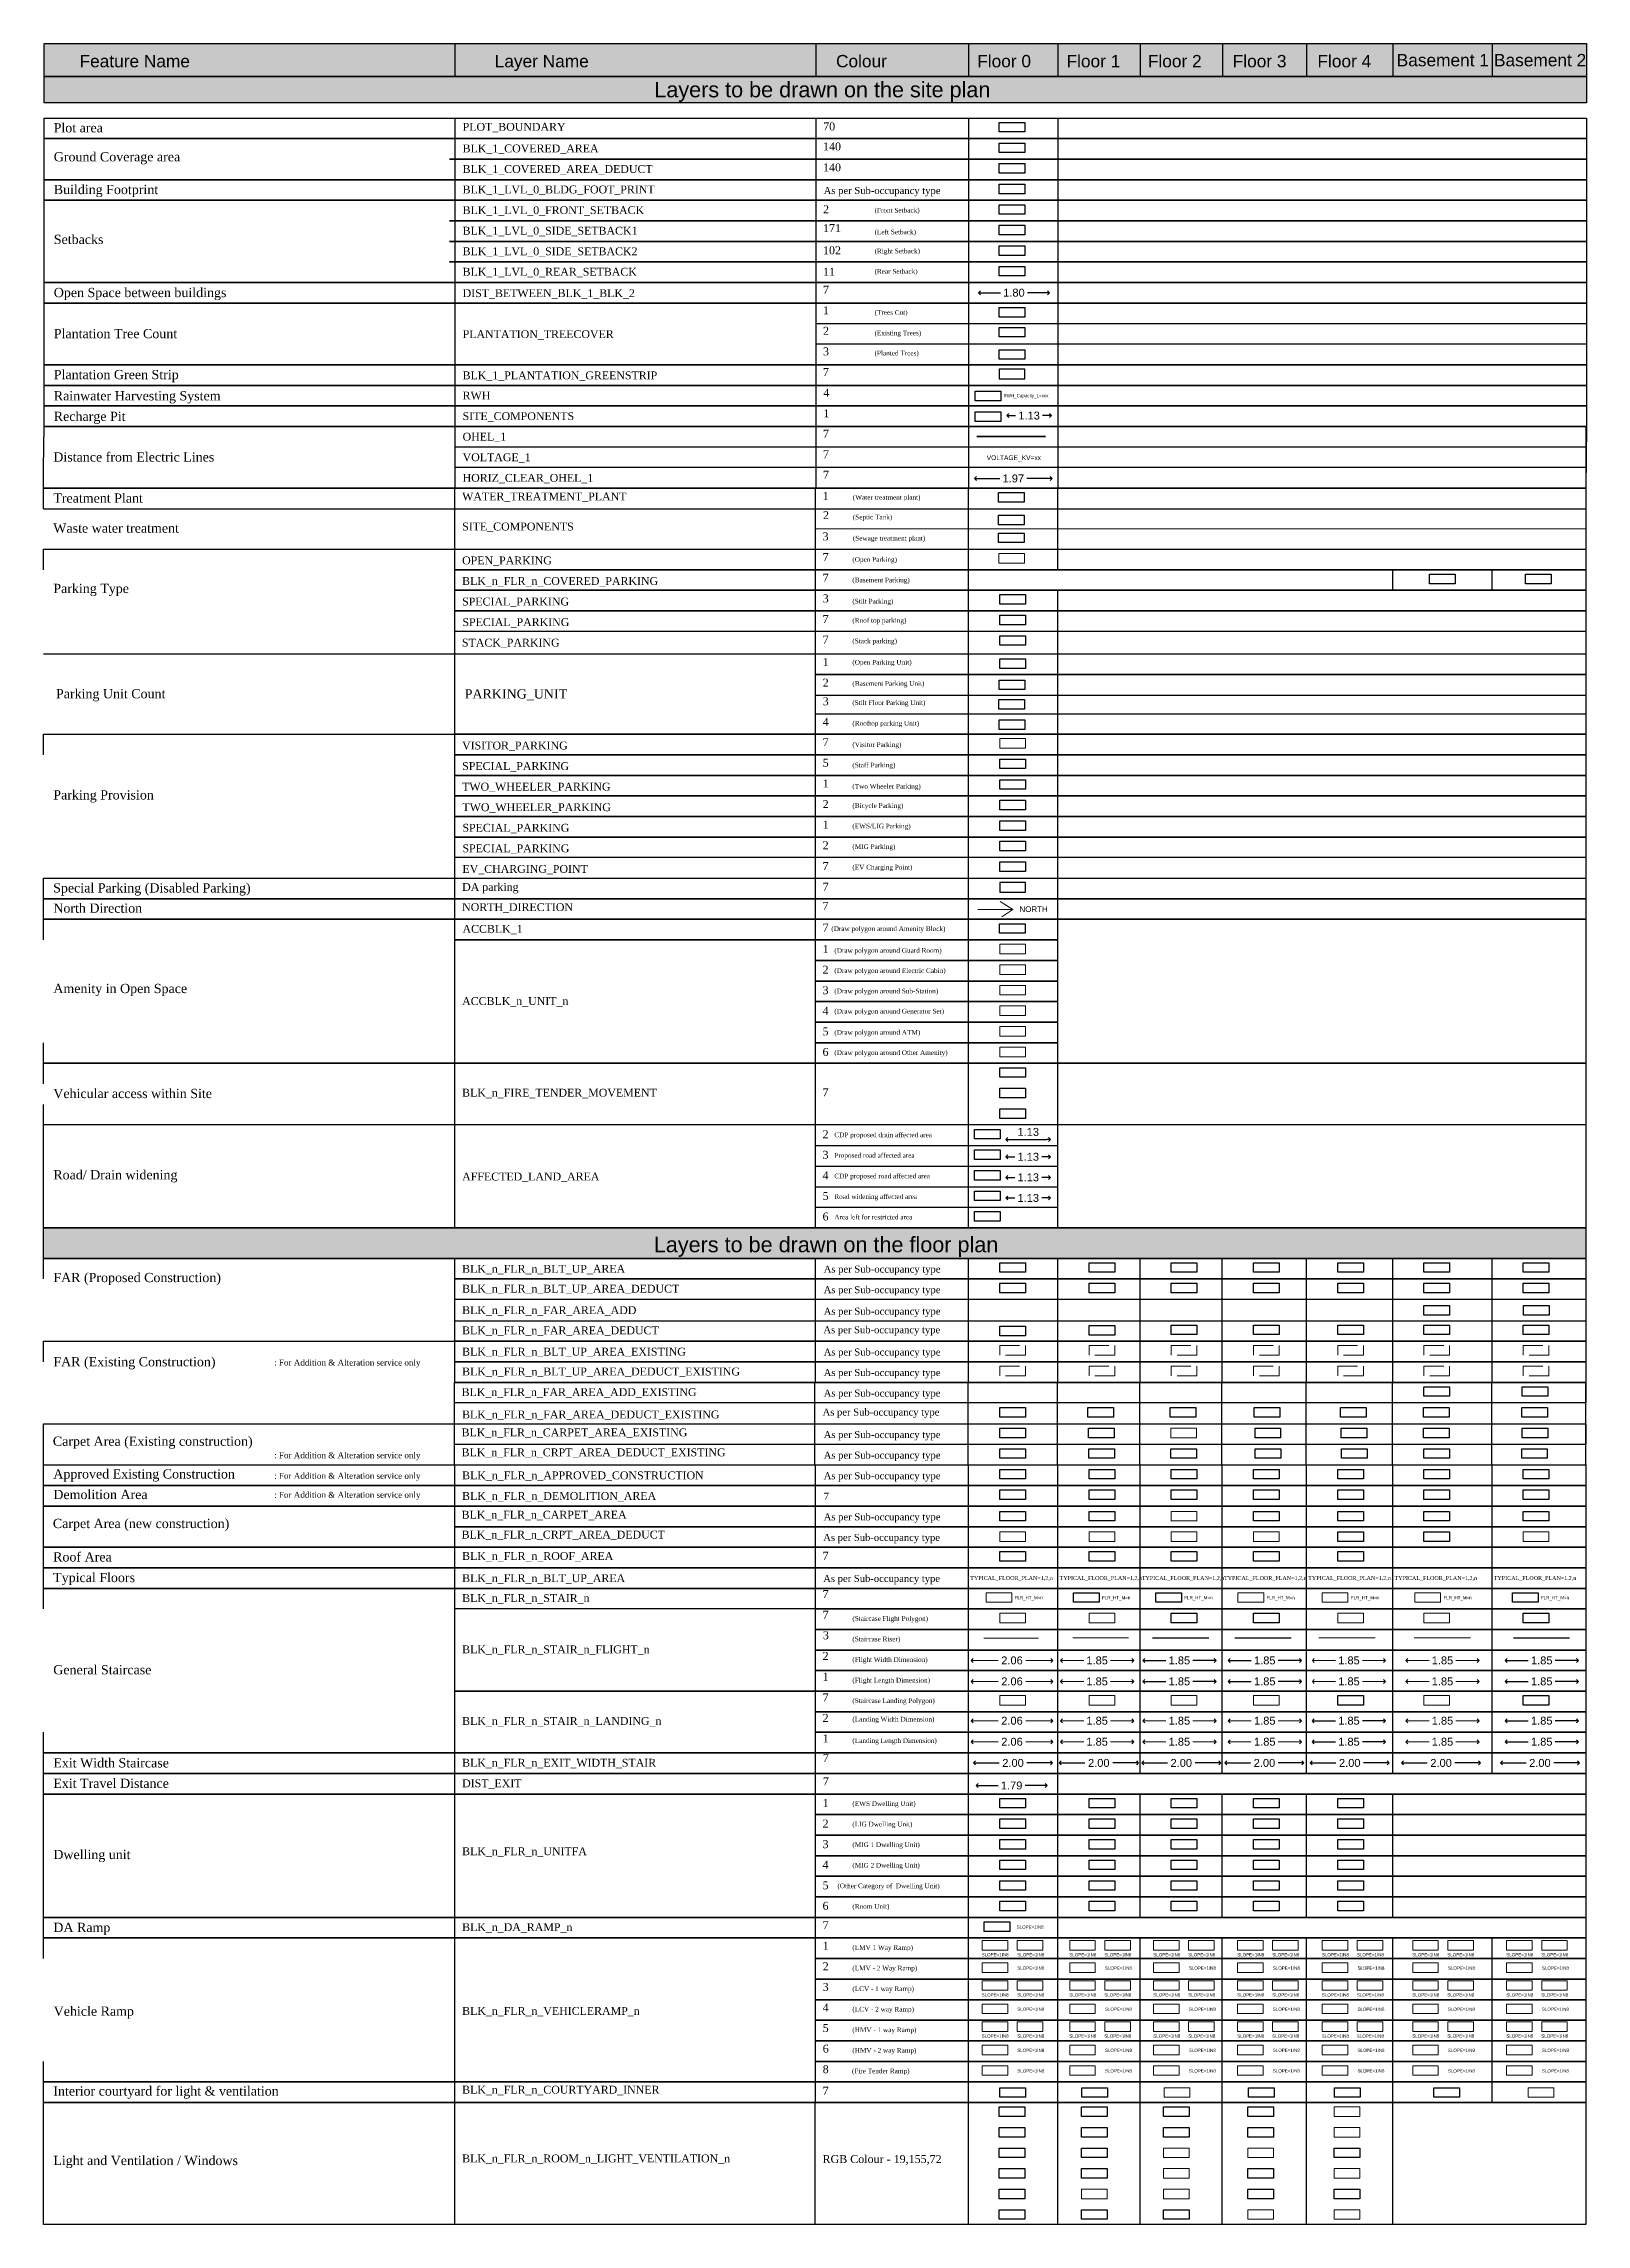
# Model space of a CAD drawing. Header units: millimetres. Extents: x -9481 to -9286, y 28723 to 28853.
# Drawn here: x -9481.3 to -9442.2, y 28786.1 to 28841.3 of the extents above; entities that cross this region are included whole.
import ezdxf

# ---------------------------------------------------------------- set-up
doc = ezdxf.new("R2010")
doc.units = ezdxf.units.MM
doc.header["$PDMODE"] = 34
doc.header["$PDSIZE"] = -15
doc.linetypes.add('CONTINULUS', pattern=[0])
doc.linetypes.add('DASHED', pattern=[0.75, 0.5, -0.25])
for name, color, linetype in [('ACCBLK_1', 7, 'Continuous'), ('BLK_1_FLR_-1_APPROVED_CONSTRUCTION', 7, 'Continuous'), ('BLK_1_FLR_-1_CRPT_AREA_DEDUCT_EXISTING', 7, 'Continuous'), ('BLK_1_FLR_-1_DEMOLITION_AREA', 7, 'Continuous'), ('BLK_1_FLR_-1_EXIT_WIDTH_STAIR', 7, 'Continuous'), ('BLK_1_FLR_-1_FAR_AREA_ADD', 7, 'Continuous'), ('BLK_1_FLR_-1_FAR_AREA_ADD_EXISTING', 7, 'Continuous'), ('BLK_1_FLR_-1_FAR_AREA_DEDUCT', 7, 'Continuous'), ('BLK_1_FLR_-1_FAR_AREA_DEDUCT_EXISTING', 7, 'Continuous'), ('BLK_1_FLR_-2_APPROVED_CONSTRUCTION', 7, 'Continuous'), ('BLK_1_FLR_-2_BLT_UP_AREA', 7, 'Continuous'), ('BLK_1_FLR_-2_CRPT_AREA_DEDUCT_EXISTING', 7, 'Continuous'), ('BLK_1_FLR_-2_DEMOLITION_AREA', 7, 'Continuous'), ('BLK_1_FLR_-2_EXIT_WIDTH_STAIR', 7, 'Continuous'), ('BLK_1_FLR_-2_FAR_AREA_ADD', 7, 'Continuous'), ('BLK_1_FLR_-2_FAR_AREA_ADD_EXISTING', 7, 'Continuous'), ('BLK_1_FLR_-2_FAR_AREA_DEDUCT', 7, 'Continuous'), ('BLK_1_FLR_-2_FAR_AREA_DEDUCT_EXISTING', 7, 'Continuous'), ('BLK_1_FLR_0_APPROVED_CONSTRUCTION', 7, 'Continuous'), ('BLK_1_FLR_0_CARPET_AREA', 25, 'Continuous'), ('BLK_1_FLR_0_COURTYARD_INNER', 7, 'Continuous'), ('BLK_1_FLR_0_CRPT_AREA_DEDUCT_EXISTING', 7, 'Continuous'), ('BLK_1_FLR_0_DEMOLITION_AREA', 7, 'Continuous'), ('BLK_1_FLR_0_EXIT_WIDTH_STAIR', 7, 'Continuous'), ('BLK_1_FLR_0_FAR_AREA_DEDUCT', 7, 'Continuous'), ('BLK_1_FLR_0_FAR_AREA_DEDUCT_EXISTING', 7, 'Continuous'), ('BLK_1_FLR_0_ROOF_AREA', 7, 'Continuous'), ('BLK_1_FLR_0_ROOM_1_LIGHT_VENTILATION_1', 7, 'Continuous'), ('BLK_1_FLR_0_ROOM_2_LIGHT_VENTILATION_2', 7, 'Continuous'), ('BLK_1_FLR_0_ROOM_3_LIGHT_VENTILATION_3', 7, 'Continuous'), ('BLK_1_FLR_0_ROOM_4_LIGHT_VENTILATION_4', 7, 'Continuous'), ('BLK_1_FLR_0_ROOM_5_LIGHT_VENTILATION_5', 7, 'Continuous'), ('BLK_1_FLR_0_UNITFA', 7, 'Continuous'), ('BLK_1_FLR_1_APPROVED_CONSTRUCTION', 7, 'Continuous'), ('BLK_1_FLR_1_CARPET_AREA', 25, 'Continuous'), ('BLK_1_FLR_1_CARPET_AREA_EXISTING', 25, 'Continuous'), ('BLK_1_FLR_1_COURTYARD_INNER', 7, 'Continuous'), ('BLK_1_FLR_1_CRPT_AREA_DEDUCT_EXISTING', 7, 'Continuous'), ('BLK_1_FLR_1_DEMOLITION_AREA', 7, 'Continuous'), ('BLK_1_FLR_1_EXIT_WIDTH_STAIR', 7, 'Continuous'), ('BLK_1_FLR_1_FAR_AREA_DEDUCT', 7, 'Continuous'), ('BLK_1_FLR_1_FAR_AREA_DEDUCT_EXISTING', 7, 'Continuous'), ('BLK_1_FLR_1_ROOF_AREA', 7, 'Continuous'), ('BLK_1_FLR_1_ROOM_1_LIGHT_VENTILATION_1', 7, 'Continuous'), ('BLK_1_FLR_1_ROOM_2_LIGHT_VENTILATION_2', 7, 'Continuous'), ('BLK_1_FLR_1_ROOM_3_LIGHT_VENTILATION_3', 7, 'Continuous'), ('BLK_1_FLR_1_UNITFA', 7, 'Continuous'), ('BLK_1_FLR_2_APPROVED_CONSTRUCTION', 7, 'Continuous'), ('BLK_1_FLR_2_CRPT_AREA_DEDUCT_EXISTING', 7, 'Continuous'), ('BLK_1_FLR_2_DEMOLITION_AREA', 7, 'Continuous'), ('BLK_1_FLR_2_EXIT_WIDTH_STAIR', 7, 'Continuous'), ('BLK_1_FLR_2_FAR_AREA_DEDUCT', 7, 'Continuous'), ('BLK_1_FLR_2_FAR_AREA_DEDUCT_EXISTING', 7, 'Continuous'), ('BLK_1_FLR_2_ROOF_AREA', 7, 'Continuous'), ('BLK_1_FLR_2_ROOM_1_LIGHT_VENTILATION_1', 7, 'Continuous'), ('BLK_1_FLR_2_UNITFA', 7, 'Continuous'), ('BLK_1_FLR_3_APPROVED_CONSTRUCTION', 7, 'Continuous'), ('BLK_1_FLR_3_CRPT_AREA_DEDUCT_EXISTING', 7, 'Continuous'), ('BLK_1_FLR_3_DEMOLITION_AREA', 7, 'Continuous'), ('BLK_1_FLR_3_EXIT_WIDTH_STAIR', 7, 'Continuous'), ('BLK_1_FLR_3_FAR_AREA_DEDUCT', 7, 'Continuous'), ('BLK_1_FLR_3_FAR_AREA_DEDUCT_EXISTING', 7, 'Continuous'), ('BLK_1_FLR_3_ROOF_AREA', 7, 'Continuous'), ('BLK_1_FLR_3_UNITFA', 7, 'Continuous'), ('BLK_1_FLR_4_APPROVED_CONSTRUCTION', 7, 'Continuous'), ('BLK_1_FLR_4_BLT_UP_AREA', 7, 'Continuous'), ('BLK_1_FLR_4_CRPT_AREA_DEDUCT_EXISTING', 7, 'Continuous'), ('BLK_1_FLR_4_DEMOLITION_AREA', 7, 'Continuous'), ('BLK_1_FLR_4_EXIT_WIDTH_STAIR', 7, 'Continuous'), ('BLK_1_FLR_4_FAR_AREA_DEDUCT', 7, 'Continuous'), ('BLK_1_FLR_4_FAR_AREA_DEDUCT_EXISTING', 7, 'Continuous'), ('BLK_1_FLR_4_ROOF_AREA', 7, 'Continuous'), ('BLK_1_FLR_4_UNITFA', 7, 'Continuous'), ('BLK_1_PLANTATION_GREENSTRIP', 7, 'Continuous'), ('DA parking', 7, 'Continuous'), ('DIST_BETWEEN_BLK_1_BLK_2', 7, 'Continuous'), ('DIST_EXIT', 7, 'Continuous'), ('EV_CHARGING_POINT', 7, 'Continuous'), ('HATCH', 7, 'Continuous'), ('PARKING_UNIT', 7, 'Continuous'), ('PLANTATION_TREECOVER', 7, 'Continuous'), ('SITE_COMPONENTS', 7, 'Continuous'), ('STACK_PARKING', 7, 'Continuous'), ('TWO_WHEELER_PARKING', 7, 'Continuous'), ('WATER_TREATMENT_PLANT', 7, 'Continuous')]:
    doc.layers.add(name, color=color, linetype=linetype)
for name, color, linetype, lineweight in [('ACCBLK_1_UNIT_1', 7, 'Continuous', 0), ('AFFECTED_LAND_AREA', 1, 'Continuous', 30), ('BLK_1_FLR_-1_BLT_UP_AREA_EXISTING', 11, 'DASHED', 9), ('BLK_1_FLR_-1_STAIR_1', 7, 'Continuous', 0), ('BLK_1_FLR_-1_STAIR_1_FLIGHT_1', 7, 'Continuous', 0), ('BLK_1_FLR_-1_STAIR_1_LANDING_1', 7, 'Continuous', 0), ('BLK_1_FLR_-1_VEHICLERAMP_1', 7, 'Continuous', 0), ('BLK_1_FLR_-1_VEHICLERAMP_2', 7, 'Continuous', 0), ('BLK_1_FLR_-2_BLT_UP_AREA_DEDUCT_EXISTING', 11, 'DASHED', 9), ('BLK_1_FLR_-2_BLT_UP_AREA_EXISTING', 11, 'DASHED', 9), ('BLK_1_FLR_-2_COURTYARD_INNER', 7, 'Continuous', 0), ('BLK_1_FLR_-2_CRPT_AREA_DEDUCT', 7, 'Continuous', 0), ('BLK_1_FLR_-2_VEHICLERAMP_1', 7, 'Continuous', 0), ('BLK_1_FLR_-2_VEHICLERAMP_2', 7, 'Continuous', 0), ('BLK_1_FLR_0_BLT_UP_AREA_DEDUCT_EXISTING', 11, 'DASHED', 9), ('BLK_1_FLR_0_BLT_UP_AREA_EXISTING', 11, 'DASHED', 9), ('BLK_1_FLR_0_CRPT_AREA_DEDUCT', 7, 'Continuous', 0), ('BLK_1_FLR_0_STAIR_1', 7, 'Continuous', 0), ('BLK_1_FLR_0_STAIR_1_FLIGHT_1', 7, 'Continuous', 0), ('BLK_1_FLR_0_STAIR_1_LANDING_1', 7, 'Continuous', 0), ('BLK_1_FLR_0_VEHICLERAMP_1', 7, 'Continuous', 0), ('BLK_1_FLR_0_VEHICLERAMP_2', 7, 'Continuous', 0), ('BLK_1_FLR_1_BLT_UP_AREA_DEDUCT_EXISTING', 11, 'DASHED', 9), ('BLK_1_FLR_1_BLT_UP_AREA_EXISTING', 11, 'DASHED', 9), ('BLK_1_FLR_1_CRPT_AREA_DEDUCT', 7, 'Continuous', 0), ('BLK_1_FLR_1_ROOM_5_LIGHT_VENTILATION_5', 7, 'Continuous', 0), ('BLK_1_FLR_1_STAIR_1_FLIGHT_1', 7, 'Continuous', 0), ('BLK_1_FLR_1_STAIR_1_LANDING_1', 7, 'Continuous', 0), ('BLK_1_FLR_1_VEHICLERAMP_1', 7, 'Continuous', 0), ('BLK_1_FLR_1_VEHICLERAMP_2', 7, 'Continuous', 0), ('BLK_1_FLR_2_BLT_UP_AREA_DEDUCT_EXISTING', 11, 'DASHED', 9), ('BLK_1_FLR_2_BLT_UP_AREA_EXISTING', 11, 'DASHED', 9), ('BLK_1_FLR_2_CARPET_AREA', 7, 'Continuous', 0), ('BLK_1_FLR_2_CARPET_AREA_EXISTING', 7, 'Continuous', 0), ('BLK_1_FLR_2_COURTYARD_INNER', 7, 'Continuous', 0), ('BLK_1_FLR_2_CRPT_AREA_DEDUCT', 7, 'Continuous', 0), ('BLK_1_FLR_2_ROOM_3_LIGHT_VENTILATION_3', 9, 'Continuous', 20), ('BLK_1_FLR_2_ROOM_4_LIGHT_VENTILATION_4', 9, 'Continuous', 20), ('BLK_1_FLR_2_ROOM_5_LIGHT_VENTILATION_5', 7, 'Continuous', 0), ('BLK_1_FLR_2_STAIR_1_LANDING_1', 7, 'Continuous', 0), ('BLK_1_FLR_2_VEHICLERAMP_1', 7, 'Continuous', 0), ('BLK_1_FLR_2_VEHICLERAMP_2', 7, 'Continuous', 0), ('BLK_1_FLR_3_BLT_UP_AREA_DEDUCT_EXISTING', 11, 'DASHED', 9), ('BLK_1_FLR_3_BLT_UP_AREA_EXISTING', 11, 'DASHED', 9), ('BLK_1_FLR_3_CRPT_AREA_DEDUCT', 7, 'Continuous', 0), ('BLK_1_FLR_3_ROOM_3_LIGHT_VENTILATION_3', 7, 'Continuous', 0), ('BLK_1_FLR_3_ROOM_6_LIGHT_VENTILATION_6', 7, 'Continuous', 0), ('BLK_1_FLR_3_STAIR_1', 7, 'Continuous', 0), ('BLK_1_FLR_3_STAIR_1_LANDING_1', 7, 'Continuous', 0), ('BLK_1_FLR_3_VEHICLERAMP_1', 7, 'Continuous', 0), ('BLK_1_FLR_3_VEHICLERAMP_2', 7, 'Continuous', 0), ('BLK_1_FLR_4_BLT_UP_AREA_DEDUCT_EXISTING', 11, 'DASHED', 9), ('BLK_1_FLR_4_BLT_UP_AREA_EXISTING', 11, 'DASHED', 9), ('BLK_1_FLR_4_ROOM_1_LIGHT_VENTILATION_1', 7, 'Continuous', 0), ('BLK_1_FLR_4_ROOM_2_LIGHT_VENTILATION_2', 7, 'Continuous', 0), ('BLK_1_FLR_4_ROOM_4_LIGHT_VENTILATION_4', 7, 'Continuous', 0), ('BLK_1_FLR_4_ROOM_6_LIGHT_VENTILATION_6', 7, 'Continuous', 0), ('BLK_1_FLR_4_STAIR_1', 7, 'Continuous', 0), ('BLK_1_FLR_4_STAIR_1_FLIGHT_1', 7, 'Continuous', 0), ('BLK_1_FLR_4_VEHICLERAMP_1', 7, 'Continuous', 0), ('BLK_1_FLR_4_VEHICLERAMP_2', 7, 'Continuous', 0), ('BLK_1_FLR_5_BLT_UP_AREA_DEDUCT_EXISTING', 11, 'DASHED', 9), ('NORTH_DIRECTION', 7, 'Continuous', 0), ('OPEN_PARKING', 7, 'Continuous', 0), ('PLAN', 7, 'Continuous', 40), ('VISITOR_PARKING', 7, 'Continuous', 0)]:
    doc.layers.add(name, color=color, linetype=linetype, lineweight=lineweight)
for name, color, linetype, plot in [('BLK_1_COVERED_AREA', 140, 'Continuous', False), ('BLK_1_COVERED_AREA_DEDUCT', 140, 'Continuous', False), ('BLK_1_DA_RAMP_1', 7, 'Continuous', False), ('BLK_1_FIRE_TENDER_MOVEMENT', 7, 'Continuous', False), ('BLK_1_FLR_-1_BLT_UP_AREA', 25, 'Continuous', False), ('BLK_1_FLR_-1_BLT_UP_AREA_DEDUCT', 25, 'Continuous', False), ('BLK_1_FLR_-1_CARPET_AREA', 25, 'Continuous', False), ('BLK_1_FLR_-1_CARPET_AREA_EXISTING', 25, 'Continuous', False), ('BLK_1_FLR_-1_COURTYARD_INNER', 4, 'Continuous', False), ('BLK_1_FLR_-1_COVERED_PARKING', 7, 'Continuous', False), ('BLK_1_FLR_-1_CRPT_AREA_DEDUCT', 4, 'Continuous', False), ('BLK_1_FLR_-2_BLT_UP_AREA_DEDUCT', 25, 'Continuous', False), ('BLK_1_FLR_-2_CARPET_AREA', 4, 'Continuous', False), ('BLK_1_FLR_-2_CARPET_AREA_EXISTING', 4, 'Continuous', False), ('BLK_1_FLR_-2_COVERED_PARKING', 7, 'Continuous', False), ('BLK_1_FLR_-2_STAIR_1', 25, 'Continuous', False), ('BLK_1_FLR_-2_STAIR_1_FLIGHT_1', 7, 'Continuous', False), ('BLK_1_FLR_-2_STAIR_1_LANDING_1', 7, 'Continuous', False), ('BLK_1_FLR_0_BLT_UP_AREA', 25, 'Continuous', False), ('BLK_1_FLR_0_BLT_UP_AREA_DEDUCT', 25, 'Continuous', False), ('BLK_1_FLR_0_CARPET_AREA_EXISTING', 7, 'Continuous', False), ('BLK_1_FLR_0_ROOM_6_LIGHT_VENTILATION_6', 7, 'Continuous', False), ('BLK_1_FLR_1_BLT_UP_AREA', 25, 'Continuous', False), ('BLK_1_FLR_1_BLT_UP_AREA_DEDUCT', 25, 'Continuous', False), ('BLK_1_FLR_1_ROOM_4_LIGHT_VENTILATION_4', 25, 'Continuous', False), ('BLK_1_FLR_1_ROOM_6_LIGHT_VENTILATION_6', 7, 'Continuous', False), ('BLK_1_FLR_1_STAIR_1', 1, 'Continuous', False), ('BLK_1_FLR_2_BLT_UP_AREA', 7, 'Continuous', False), ('BLK_1_FLR_2_BLT_UP_AREA_DEDUCT', 7, 'Continuous', False), ('BLK_1_FLR_2_ROOM_2_LIGHT_VENTILATION_2', 25, 'Continuous', False), ('BLK_1_FLR_2_ROOM_6_LIGHT_VENTILATION_6', 7, 'Continuous', False), ('BLK_1_FLR_2_STAIR_1', 1, 'Continuous', False), ('BLK_1_FLR_2_STAIR_1_FLIGHT_1', 7, 'Continuous', False), ('BLK_1_FLR_3_BLT_UP_AREA', 7, 'Continuous', False), ('BLK_1_FLR_3_BLT_UP_AREA_DEDUCT', 7, 'Continuous', False), ('BLK_1_FLR_3_CARPET_AREA', 25, 'Continuous', False), ('BLK_1_FLR_3_CARPET_AREA_EXISTING', 25, 'Continuous', False), ('BLK_1_FLR_3_COURTYARD_INNER', 7, 'Continuous', False), ('BLK_1_FLR_3_ROOM_1_LIGHT_VENTILATION_1', 4, 'Continuous', False), ('BLK_1_FLR_3_ROOM_2_LIGHT_VENTILATION_2', 1, 'Continuous', False), ('BLK_1_FLR_3_ROOM_4_LIGHT_VENTILATION_4', 1, 'Continuous', False), ('BLK_1_FLR_3_ROOM_5_LIGHT_VENTILATION_5', 1, 'Continuous', False), ('BLK_1_FLR_3_STAIR_1_FLIGHT_1', 7, 'Continuous', False), ('BLK_1_FLR_4_BLT_UP_AREA_DEDUCT', 7, 'Continuous', False), ('BLK_1_FLR_4_CARPET_AREA', 4, 'Continuous', False), ('BLK_1_FLR_4_CARPET_AREA_EXISTING', 4, 'Continuous', False), ('BLK_1_FLR_4_COURTYARD_INNER', 25, 'Continuous', False), ('BLK_1_FLR_4_CRPT_AREA_DEDUCT', 25, 'Continuous', False), ('BLK_1_FLR_4_ROOM_3_LIGHT_VENTILATION_3', 7, 'Continuous', False), ('BLK_1_FLR_4_ROOM_5_LIGHT_VENTILATION_5', 7, 'Continuous', False), ('BLK_1_FLR_4_STAIR_1_LANDING_1', 7, 'Continuous', False), ('BLK_1_LVL_0_BLDG_FOOT_PRINT', 1, 'Continuous', False), ('BLK_1_LVL_0_FRONT_SETBACK', 2, 'Continuous', False), ('BLK_1_LVL_0_REAR_SETBACK', 11, 'Continuous', False), ('BLK_1_LVL_0_SIDE_SETBACK1', 171, 'Continuous', False), ('BLK_1_LVL_0_SIDE_SETBACK2', 102, 'Continuous', False), ('BLK_2_FIRE_TENDER_MOVEMENT', 7, 'Continuous', False), ('BLK_3_FIRE_TENDER_MOVEMENT', 7, 'Continuous', False), ('HORIZ_CLEAR_OHEL_1', 7, 'Continuous', False), ('OHEL_1', 7, 'Continuous', False), ('PLOT_BOUNDARY', 70, 'Continuous', False), ('RWH', 4, 'Continuous', False), ('SPECIAL_PARKING', 7, 'Continuous', False), ('VOLTAGE_1', 7, 'Continuous', False)]:
    doc.layers.add(name, color=color, linetype=linetype, plot=plot)
doc.styles.add('Arial', font='arial.ttf', dxfattribs={"height": 0.2})
doc.styles.add('MtXpl_Georgia', font='georgiab.ttf')
doc.styles.get("Standard").update_dxf_attribs({"font": 'arial.ttf', "height": 0.25})
doc.styles.add('style2', font='arial.ttf', dxfattribs={"height": 0.3})
doc.styles.add('TNR', font='times.ttf', dxfattribs={"height": 0.5})
doc.dimstyles.new('INT DIM', dxfattribs={"dimtxt": 0.3, "dimasz": 0.1, "dimexe": 0.18, "dimexo": 0.0625, "dimgap": 0.09, "dimtad": 0, "dimzin": 0, "dimdsep": 46, "dimtxsty": 'style2', "dimblk": 'OPEN90', "dimcen": 0.09, "dimse1": 1, "dimse2": 1, "dimclrd": 250, "dimclrt": 256, "dimadec": 0, "dimazin": 0, "dimtfac": 1, "dimtofl": 0, "dimtmove": 0, "dimatfit": 3, "dimfxl": 0, "dimtolj": 1, "dimtzin": 0, "dimlwd": -1, "dimarcsym": 0})

msp = doc.modelspace()

# ---------------------------------------------------------------- texts
at = {"linetype": 'CONTINULUS', "style": 'MtXpl_Georgia'}
for s, height, p in [('Plot area', 0.2341, (-9481.005, 28839.067)), ('PLOT_BOUNDARY', 0.19901, (-9470.655, 28839.108)), ('70', 0.2012, (-9461.531, 28839.117)), ('BLK_1_COVERED_AREA', 0.19901, (-9470.655, 28838.561)), ('140', 0.2012, (-9461.535, 28838.611)), ('Ground Coverage area', 0.23406, (-9481.002, 28838.333)), ('BLK_1_COVERED_AREA_DEDUCT', 0.19901, (-9470.655, 28838.04)), ('140', 0.2012, (-9461.535, 28838.081)), ('Building Footprint', 0.23406, (-9481.001, 28837.504)), ('BLK_1_LVL_0_BLDG_FOOT_PRINT', 0.19901, (-9470.655, 28837.522)), ('As per Sub-occupancy type', 0.17748, (-9461.517, 28837.507)), ('BLK_1_LVL_0_FRONT_SETBACK', 0.19901, (-9470.655, 28836.999)), ('2', 0.201, (-9461.534, 28837.02)), ('(Front Setback)', 0.11941, (-9460.23, 28837.036)), ('BLK_1_LVL_0_SIDE_SETBACK1', 0.19901, (-9470.655, 28836.478)), ('171', 0.2012, (-9461.535, 28836.543)), ('(Left Setback)', 0.11941, (-9460.23, 28836.488)), ('Setbacks', 0.2341, (-9481.001, 28836.241)), ('BLK_1_LVL_0_SIDE_SETBACK2', 0.19901, (-9470.655, 28835.957)), ('102', 0.2012, (-9461.535, 28835.982)), ('(Right Setback)', 0.11941, (-9460.23, 28836.005)), ('BLK_1_LVL_0_REAR_SETBACK', 0.19901, (-9470.655, 28835.439)), ('11', 0.2012, (-9461.535, 28835.436)), ('(Rear Setback)', 0.11941, (-9460.23, 28835.488)), ('Open Space between buildings', 0.23406, (-9481.001, 28834.896)), ('DIST_BETWEEN_BLK_1_BLK_2', 0.19901, (-9470.655, 28834.897)), ('7', 0.201, (-9461.535, 28834.984)), ('1', 0.201, (-9461.535, 28834.464)), ('(Trees Cut)', 0.11941, (-9460.23, 28834.45)), ('Plantation Tree Count', 0.23406, (-9481.001, 28833.856)), ('PLANTATION_TREECOVER', 0.19901, (-9470.655, 28833.86)), ('2', 0.201, (-9461.535, 28833.943)), ('(Existing Trees)', 0.11941, (-9460.23, 28833.929)), ('3', 0.201, (-9461.535, 28833.422)), ('(Planted Trees)', 0.11941, (-9460.23, 28833.419)), ('Plantation Green Strip', 0.23406, (-9481.001, 28832.819)), ('BLK_1_PLANTATION_GREENSTRIP', 0.19901, (-9470.655, 28832.816)), ('7', 0.201, (-9461.535, 28832.902)), ('Rainwater Harvesting System', 0.23406, (-9481.001, 28832.282)), ('RWH', 0.199, (-9470.655, 28832.305)), ('4', 0.201, (-9461.526, 28832.376)), ('Recharge Pit', 0.23406, (-9481.001, 28831.761)), ('SITE_COMPONENTS', 0.19901, (-9470.655, 28831.784)), ('1', 0.201, (-9461.526, 28831.856)), ('OHEL_1', 0.199, (-9470.655, 28831.264)), ('7', 0.201, (-9461.535, 28831.34)), ('7', 0.201, (-9461.535, 28830.819)), ('Distance from Electric Lines', 0.23406, (-9481.013, 28830.732)), ('VOLTAGE_1', 0.199, (-9470.655, 28830.743)), ('7', 0.201, (-9461.535, 28830.298)), ('Treatment Plant', 0.23406, (-9481.014, 28829.692)), ('WATER_TREATMENT_PLANT', 0.19901, (-9470.667, 28829.751)), ('HORIZ_CLEAR_OHEL_1', 0.19901, (-9470.655, 28830.222)), ('1', 0.201, (-9461.547, 28829.76)), ('(Water treatment plant)', 0.11941, (-9460.78, 28829.77)), ('2', 0.201, (-9461.535, 28829.277)), ('(Septic Tank)', 0.11941, (-9460.78, 28829.269)), ('Waste water treatment ', 0.23406, (-9481.014, 28828.932)), ('SITE_COMPONENTS', 0.19901, (-9470.667, 28828.99)), ('3', 0.201, (-9461.547, 28828.739)), ('(Sewage treatment plant)', 0.11941, (-9460.78, 28828.733)), ('OPEN_PARKING', 0.19901, (-9470.668, 28828.131)), ('7', 0.201, (-9461.543, 28828.215)), ('(Open Parking)', 0.11941, (-9460.792, 28828.195)), ('BLK_n_FLR_n_COVERED_PARKING', 0.19901, (-9470.667, 28827.61)), ('7', 0.201, (-9461.543, 28827.692)), ('(Basement Parking)', 0.11941, (-9460.792, 28827.675)), ('Parking Type', 0.23406, (-9481.013, 28827.404)), ('SPECIAL_PARKING', 0.19901, (-9470.668, 28827.09)), ('3', 0.201, (-9461.543, 28827.169)), ('(Stilt Parking)', 0.11941, (-9460.792, 28827.139)), ('SPECIAL_PARKING', 0.19901, (-9470.66, 28826.569)), ('7', 0.201, (-9461.543, 28826.647)), ('(Roof top parking)', 0.11941, (-9460.792, 28826.652)), ('STACK_PARKING', 0.19901, (-9470.672, 28826.05)), ('7', 0.201, (-9461.543, 28826.127)), ('(Stack parking)', 0.11941, (-9460.792, 28826.132)), ('1', 0.201, (-9461.543, 28825.558)), ('(Open Parking Unit)', 0.11941, (-9460.792, 28825.593)), ('Parking Unit Count', 0.23406, (-9480.945, 28824.74)), ('PARKING_UNIT', 0.23406, (-9470.603, 28824.735)), ('2', 0.201, (-9461.543, 28825.035)), ('(Basement Parking Unit)', 0.11941, (-9460.792, 28825.056)), ('3', 0.201, (-9461.543, 28824.564)), ('(Stilt Floor Parking Unit)', 0.11941, (-9460.792, 28824.57)), ('4', 0.201, (-9461.543, 28824.045)), ('(Rooftop parking Unit)', 0.11941, (-9460.792, 28824.049)), ('VISITOR_PARKING', 0.19901, (-9470.668, 28823.445)), ('7', 0.201, (-9461.543, 28823.529)), ('(Visitor Parking)', 0.11941, (-9460.792, 28823.509)), ('SPECIAL_PARKING', 0.19901, (-9470.667, 28822.925)), ('5', 0.201, (-9461.543, 28823.007)), ('(Staff Parking)', 0.11941, (-9460.792, 28822.99)), ('Parking Provision', 0.23406, (-9481.013, 28822.178)), ('TWO_WHEELER_PARKING', 0.19901, (-9470.668, 28822.404)), ('2', 0.201, (-9461.543, 28821.961)), ('1', 0.201, (-9461.543, 28822.484)), ('(Two Wheeler Parking)', 0.11941, (-9460.792, 28822.453)), ('TWO_WHEELER_PARKING', 0.19901, (-9470.66, 28821.883)), ('1', 0.201, (-9461.543, 28821.44)), ('(Bicycle Parking)', 0.11941, (-9460.792, 28821.966)), ('SPECIAL_PARKING', 0.19901, (-9470.66, 28821.363)), ('2', 0.201, (-9461.543, 28820.919)), ('(EWS/LIG Parking)', 0.11941, (-9460.792, 28821.446)), ('(MIG Parking)', 0.11941, (-9460.792, 28820.925)), ('EV_CHARGING_POINT', 0.19901, (-9470.66, 28820.321)), ('SPECIAL_PARKING', 0.19901, (-9470.66, 28820.842)), ('7', 0.201, (-9461.543, 28820.394)), ('(EV Charging Point)', 0.11941, (-9460.792, 28820.405)), ('Special Parking (Disabled Parking)', 0.23406, (-9481.017, 28819.823)), ('DA parking', 0.199, (-9470.667, 28819.864)), ('7', 0.201, (-9461.543, 28819.873)), ('North Direction', 0.23406, (-9481.013, 28819.311)), ('NORTH_DIRECTION', 0.19901, (-9470.667, 28819.354)), ('7', 0.201, (-9461.547, 28819.385)), ('ACCBLK_1', 0.199, (-9470.658, 28818.803)), ('7', 0.201, (-9461.543, 28818.836)), ('(Draw polygon around Amenity Block)', 0.11941, (-9461.325, 28818.848)), ('1', 0.201, (-9461.547, 28818.29)), ('(Draw polygon around Guard Room)', 0.11941, (-9461.248, 28818.297)), ('2', 0.201, (-9461.547, 28817.769)), ('(Draw polygon around Electric Cabin)', 0.11941, (-9461.248, 28817.787)), ('Amenity in Open Space', 0.23406, (-9481.013, 28817.277)), ('3', 0.201, (-9461.547, 28817.249)), ('(Draw polygon around Sub-Station)', 0.11941, (-9461.248, 28817.269)), ('ACCBLK_n_UNIT_n', 0.19901, (-9470.667, 28816.976)), ('4', 0.201, (-9461.547, 28816.728)), ('(Draw polygon around Generator Set)', 0.11941, (-9461.248, 28816.759)), ('5', 0.201, (-9461.547, 28816.207)), ('(Draw polygon around ATM)', 0.11941, (-9461.248, 28816.222)), ('6', 0.201, (-9461.547, 28815.687)), ('(Draw polygon around Other Amenity)', 0.11941, (-9461.248, 28815.711)), ('Vehicular access within Site', 0.23406, (-9481.013, 28814.619)), ('BLK_n_FIRE_TENDER_MOVEMENT', 0.19901, (-9470.667, 28814.656)), ('7', 0.201, (-9461.547, 28814.665)), ('2', 0.201, (-9461.547, 28813.604)), ('CDP proposed drain affected area ', 0.11941, (-9461.248, 28813.629)), ('Road/ Drain widening', 0.23406, (-9481.013, 28812.561)), ('3', 0.201, (-9461.547, 28813.083)), ('Proposed road affected area', 0.11941, (-9461.248, 28813.108)), ('AFFECTED_LAND_AREA', 0.19901, (-9470.667, 28812.534)), ('4', 0.201, (-9461.547, 28812.563)), ('5', 0.201, (-9461.547, 28812.042)), ('CDP proposed road affected area', 0.11941, (-9461.248, 28812.587)), ('6', 0.201, (-9461.547, 28811.521)), ('Area left for restricted area', 0.11941, (-9461.248, 28811.546)), ('Road widening affected area', 0.11941, (-9461.248, 28812.067)), ('FAR (Proposed Construction)', 0.23406, (-9481.013, 28809.96)), ('BLK_n_FLR_n_BLT_UP_AREA', 0.19901, (-9470.667, 28810.198)), ('As per Sub-occupancy type', 0.17748, (-9461.517, 28810.201)), ('BLK_n_FLR_n_BLT_UP_AREA_DEDUCT', 0.19901, (-9470.667, 28809.695)), ('As per Sub-occupancy type', 0.17748, (-9461.517, 28809.68)), ('BLK_n_FLR_n_FAR_AREA_ADD', 0.19901, (-9470.667, 28809.15)), ('As per Sub-occupancy type', 0.17748, (-9461.517, 28809.135)), ('BLK_n_FLR_n_FAR_AREA_DEDUCT', 0.19901, (-9470.669, 28808.639)), ('As per Sub-occupancy type', 0.17748, (-9461.524, 28808.666)), ('FAR (Existing Construction)', 0.23406, (-9481.013, 28807.828)), (' : For Addition & Alteration service only', 0.15167, (-9475.481, 28807.848)), ('BLK_n_FLR_n_BLT_UP_AREA_EXISTING', 0.19901, (-9470.667, 28808.1)), ('As per Sub-occupancy type', 0.17748, (-9461.517, 28808.102)), ('BLK_n_FLR_n_FAR_AREA_ADD_EXISTING', 0.19901, (-9470.68, 28807.076)), ('BLK_n_FLR_n_BLT_UP_AREA_DEDUCT_EXISTING', 0.19901, (-9470.667, 28807.597)), ('As per Sub-occupancy type', 0.17748, (-9461.517, 28807.582)), ('BLK_n_FLR_n_FAR_AREA_DEDUCT_EXISTING', 0.19901, (-9470.668, 28806.51)), ('As per Sub-occupancy type', 0.17748, (-9461.545, 28806.581)), ('As per Sub-occupancy type', 0.17748, (-9461.517, 28807.061)), ('BLK_n_FLR_n_CARPET_AREA_EXISTING', 0.19901, (-9470.68, 28806.056)), ('As per Sub-occupancy type', 0.17748, (-9461.517, 28806.012)), ('Carpet Area (Existing construction)', 0.23406, (-9481.025, 28805.816)), (' : For Addition & Alteration service only', 0.15167, (-9475.481, 28805.501)), ('BLK_n_FLR_n_CRPT_AREA_DEDUCT_EXISTING', 0.19901, (-9470.68, 28805.551)), ('As per Sub-occupancy type', 0.17748, (-9461.517, 28805.491)), ('Approved Existing Construction', 0.23406, (-9481.013, 28804.988)), (' : For Addition & Alteration service only', 0.15167, (-9475.481, 28804.98)), ('BLK_n_FLR_n_APPROVED_CONSTRUCTION', 0.19901, (-9470.667, 28804.968)), ('As per Sub-occupancy type', 0.17748, (-9461.517, 28804.97)), ('Demolition Area', 0.23406, (-9481.013, 28804.467)), (' : For Addition & Alteration service only', 0.15167, (-9475.481, 28804.499)), ('BLK_n_FLR_n_DEMOLITION_AREA', 0.19901, (-9470.667, 28804.447)), ('7', 0.177, (-9461.517, 28804.45)), ('Carpet Area (new construction)', 0.23406, (-9481.025, 28803.733)), ('BLK_n_FLR_n_CARPET_AREA', 0.19901, (-9470.68, 28803.972)), ('As per Sub-occupancy type', 0.17748, (-9461.517, 28803.929)), ('BLK_n_FLR_n_CRPT_AREA_DEDUCT', 0.19901, (-9470.68, 28803.469)), ('As per Sub-occupancy type', 0.17748, (-9461.529, 28803.408)), ('Roof Area', 0.2341, (-9481.017, 28802.886)), ('BLK_n_FLR_n_ROOF_AREA', 0.19901, (-9470.667, 28802.927)), ('7', 0.201, (-9461.543, 28802.936)), ('Typical Floors', 0.23406, (-9481.017, 28802.365)), ('BLK_n_FLR_n_BLT_UP_AREA', 0.19901, (-9470.667, 28802.365)), ('As per Sub-occupancy type', 0.17748, (-9461.529, 28802.369)), ('BLK_n_FLR_n_STAIR_n', 0.19901, (-9470.667, 28801.862)), ('7', 0.201, (-9461.543, 28801.965)), ('7', 0.201, (-9461.543, 28801.442)), ('(Staircase Flight Polygon)', 0.11941, (-9460.792, 28801.385)), ('BLK_n_FLR_n_STAIR_n_FLIGHT_n', 0.19901, (-9470.667, 28800.563)), ('3', 0.201, (-9461.538, 28800.919)), ('(Staircase Riser)', 0.11941, (-9460.792, 28800.865)), ('General Staircase', 0.23406, (-9481.014, 28800.03)), ('2', 0.201, (-9461.546, 28800.396)), ('1', 0.201, (-9461.547, 28799.873)), ('(Flight Width Dimension)', 0.11941, (-9460.792, 28800.343)), ('7', 0.201, (-9461.543, 28799.35)), ('(Flight Length Dimension)', 0.11941, (-9460.792, 28799.823)), ('2', 0.201, (-9461.546, 28798.827)), ('(Staircase Landing Polygon)', 0.11941, (-9460.792, 28799.304)), ('BLK_n_FLR_n_STAIR_n_LANDING_n', 0.19901, (-9470.667, 28798.75)), ('1', 0.201, (-9461.547, 28798.305)), ('(Landing Width Dimension)', 0.11941, (-9460.792, 28798.836)), ('(Landing Length Dimension)', 0.11941, (-9460.792, 28798.295)), ('Exit Width Staircase', 0.23406, (-9481.013, 28797.673)), ('BLK_n_FLR_n_EXIT_WIDTH_STAIR', 0.19901, (-9470.667, 28797.693)), ('7', 0.201, (-9461.539, 28797.815)), ('Exit Travel Distance', 0.23406, (-9481.013, 28797.155)), ('DIST_EXIT', 0.199, (-9470.667, 28797.173)), ('7', 0.201, (-9461.539, 28797.22)), ('1', 0.201, (-9461.547, 28796.672)), ('(EWS Dwelling Unit)', 0.11941, (-9460.792, 28796.699)), ('2', 0.201, (-9461.547, 28796.152)), ('(LIG Dwelling Unit)', 0.11941, (-9460.792, 28796.179)), ('3', 0.201, (-9461.547, 28795.631)), ('(MIG 1 Dwelling Unit)', 0.11941, (-9460.792, 28795.658)), ('Dwelling unit', 0.23406, (-9481.013, 28795.353)), ('BLK_n_FLR_n_UNITFA', 0.19901, (-9470.667, 28795.452)), ('4', 0.201, (-9461.547, 28795.11)), ('(MIG 2 Dwelling Unit)', 0.11941, (-9460.792, 28795.137)), ('5', 0.201, (-9461.547, 28794.59)), ('(Other Category of  Dwelling Unit)', 0.11941, (-9461.17, 28794.617)), ('6', 0.201, (-9461.547, 28794.069)), ('(Room Unit)', 0.11941, (-9460.792, 28794.096)), ('DA Ramp', 0.2341, (-9481.013, 28793.508)), ('BLK_n_DA_RAMP_n', 0.19901, (-9470.667, 28793.531)), ('7', 0.201, (-9461.543, 28793.58)), ('1', 0.201, (-9461.543, 28793.058)), ('(LMV 1 Way Ramp)', 0.11941, (-9460.792, 28793.053)), ('2', 0.201, (-9461.543, 28792.537)), ('(LMV - 2 Way Ramp)', 0.11941, (-9460.792, 28792.534)), ('3', 0.201, (-9461.543, 28792.016)), ('(LCV - 1 way Ramp)', 0.11941, (-9460.792, 28792.012)), ('Vehicle Ramp', 0.23406, (-9481.004, 28791.387)), ('BLK_n_FLR_n_VEHICLERAMP_n', 0.19901, (-9470.667, 28791.41)), ('4', 0.201, (-9461.543, 28791.496)), ('(LCV - 2 way Ramp)', 0.11941, (-9460.792, 28791.493)), ('5', 0.201, (-9461.543, 28790.975)), ('(HMV - 1 way Ramp)', 0.11941, (-9460.792, 28790.972)), ('8', 0.201, (-9461.543, 28789.934)), ('6', 0.201, (-9461.543, 28790.454)), ('(HMV - 2 way Ramp)', 0.11941, (-9460.792, 28790.452)), ('Interior courtyard for light & ventilation', 0.23406, (-9481.013, 28789.366)), ('BLK_n_FLR_n_COURTYARD_INNER', 0.19901, (-9470.667, 28789.416)), ('7', 0.201, (-9461.543, 28789.391)), ('(Fire Tender Ramp)', 0.11941, (-9460.804, 28789.931)), ('Light and Ventilation / Windows', 0.23406, (-9481.013, 28787.607)), ('BLK_n_FLR_n_ROOM_n_LIGHT_VENTILATION_n', 0.19901, (-9470.667, 28787.676)), ('RGB Colour - 19,155,72', 0.20122, (-9461.547, 28787.659))]:
    msp.add_text(s, height=height, dxfattribs=at).set_placement(p)
at = {"color": 18, "insert": (-9465.804, 28840.346), "char_height": 0.39118, "attachment_point": 1}
msp.add_mtext_dynamic_manual_height_columns('Layers to be drawn on the site plan', width=11.88863, gutter_width=1.633, heights=[0], dxfattribs=at)
at = {"layer": 'BLK_1_DA_RAMP_1', "insert": (-9456.636, 28793.673), "char_height": 0.081, "attachment_point": 1}
msp.add_mtext_dynamic_manual_height_columns('SLOPE=1IN8', width=0.42206, gutter_width=0.405, heights=[0], dxfattribs=at)
at = {"layer": 'BLK_1_FLR_-1_BLT_UP_AREA', "color": 11, "insert": (-9447.073, 28802.519), "char_height": 0.1, "attachment_point": 1, "style": 'TNR'}
msp.add_mtext_dynamic_manual_height_columns('TYPICAL_FLOOR_PLAN=1,2,n', width=3.3155, gutter_width=2.5, heights=[0], dxfattribs=at)
at = {"layer": 'BLK_1_FLR_-1_STAIR_1', "insert": (-9445.834, 28802.012), "char_height": 0.081, "attachment_point": 1}
msp.add_mtext_dynamic_manual_height_columns('FLR_HT_M=n', width=0.42206, gutter_width=0.405, heights=[0], dxfattribs=at)
at = {"layer": 'BLK_1_FLR_-1_VEHICLERAMP_1', "color": 1, "insert": (-9446.623, 28792.972), "char_height": 0.081, "attachment_point": 1}
msp.add_mtext_dynamic_manual_height_columns('SLOPE=1IN8', width=0.42206, gutter_width=0.405, heights=[0], dxfattribs=at)
at = {"layer": 'BLK_1_FLR_-1_VEHICLERAMP_1', "color": 2, "insert": (-9445.722, 28792.635), "char_height": 0.081, "attachment_point": 1}
msp.add_mtext_dynamic_manual_height_columns('SLOPE=1IN8', width=0.42206, gutter_width=0.405, heights=[0], dxfattribs=at)
at = {"layer": 'BLK_1_FLR_-1_VEHICLERAMP_1', "color": 3, "insert": (-9446.623, 28791.956), "char_height": 0.081, "attachment_point": 1}
msp.add_mtext_dynamic_manual_height_columns('SLOPE=1IN8', width=0.42206, gutter_width=0.405, heights=[0], dxfattribs=at)
at = {"layer": 'BLK_1_FLR_-1_VEHICLERAMP_1', "color": 4, "insert": (-9445.722, 28791.594), "char_height": 0.081, "attachment_point": 1}
msp.add_mtext_dynamic_manual_height_columns('SLOPE=1IN8', width=0.42206, gutter_width=0.405, heights=[0], dxfattribs=at)
at = {"layer": 'BLK_1_FLR_-1_VEHICLERAMP_1', "color": 5, "insert": (-9446.623, 28790.915), "char_height": 0.081, "attachment_point": 1}
msp.add_mtext_dynamic_manual_height_columns('SLOPE=1IN8', width=0.42206, gutter_width=0.405, heights=[0], dxfattribs=at)
at = {"layer": 'BLK_1_FLR_-1_VEHICLERAMP_1', "color": 6, "insert": (-9445.722, 28790.553), "char_height": 0.081, "attachment_point": 1}
msp.add_mtext_dynamic_manual_height_columns('SLOPE=1IN8', width=0.42206, gutter_width=0.405, heights=[0], dxfattribs=at)
at = {"layer": 'BLK_1_FLR_-1_VEHICLERAMP_1', "color": 8, "insert": (-9445.722, 28790.032), "char_height": 0.081, "attachment_point": 1}
msp.add_mtext_dynamic_manual_height_columns('SLOPE=1IN8', width=0.42206, gutter_width=0.405, heights=[0], dxfattribs=at)
at = {"layer": 'BLK_1_FLR_-1_VEHICLERAMP_2', "color": 1, "linetype": 'CONTINULUS', "ltscale": 0.05, "insert": (-9445.737, 28792.972), "char_height": 0.081, "attachment_point": 1}
msp.add_mtext_dynamic_manual_height_columns('SLOPE=1IN8', width=0.42206, gutter_width=0.405, heights=[0], dxfattribs=at)
at = {"layer": 'BLK_1_FLR_-1_VEHICLERAMP_2', "color": 3, "linetype": 'CONTINULUS', "ltscale": 0.05, "insert": (-9445.737, 28791.956), "char_height": 0.081, "attachment_point": 1}
msp.add_mtext_dynamic_manual_height_columns('SLOPE=1IN8', width=0.42206, gutter_width=0.405, heights=[0], dxfattribs=at)
at = {"layer": 'BLK_1_FLR_-1_VEHICLERAMP_2', "color": 5, "linetype": 'CONTINULUS', "ltscale": 0.05, "insert": (-9445.737, 28790.915), "char_height": 0.081, "attachment_point": 1}
msp.add_mtext_dynamic_manual_height_columns('SLOPE=1IN8', width=0.42206, gutter_width=0.405, heights=[0], dxfattribs=at)
at = {"layer": 'BLK_1_FLR_-2_BLT_UP_AREA', "color": 11, "insert": (-9444.561, 28802.519), "char_height": 0.1, "attachment_point": 1, "style": 'TNR'}
msp.add_mtext_dynamic_manual_height_columns('TYPICAL_FLOOR_PLAN=1,2,n', width=3.3155, gutter_width=2.5, heights=[0], dxfattribs=at)
at = {"layer": 'BLK_1_FLR_-2_STAIR_1', "color": 7, "insert": (-9443.367, 28802.012), "char_height": 0.081, "attachment_point": 1}
msp.add_mtext_dynamic_manual_height_columns('FLR_HT_M=n', width=0.42206, gutter_width=0.405, heights=[0], dxfattribs=at)
at = {"layer": 'BLK_1_FLR_-2_VEHICLERAMP_1', "color": 1, "insert": (-9444.244, 28792.972), "char_height": 0.081, "attachment_point": 1}
msp.add_mtext_dynamic_manual_height_columns('SLOPE=1IN8', width=0.42206, gutter_width=0.405, heights=[0], dxfattribs=at)
at = {"layer": 'BLK_1_FLR_-2_VEHICLERAMP_1', "color": 2, "insert": (-9443.343, 28792.635), "char_height": 0.081, "attachment_point": 1}
msp.add_mtext_dynamic_manual_height_columns('SLOPE=1IN8', width=0.42206, gutter_width=0.405, heights=[0], dxfattribs=at)
at = {"layer": 'BLK_1_FLR_-2_VEHICLERAMP_1', "color": 3, "insert": (-9444.244, 28791.956), "char_height": 0.081, "attachment_point": 1}
msp.add_mtext_dynamic_manual_height_columns('SLOPE=1IN8', width=0.42206, gutter_width=0.405, heights=[0], dxfattribs=at)
at = {"layer": 'BLK_1_FLR_-2_VEHICLERAMP_1', "color": 4, "insert": (-9443.343, 28791.594), "char_height": 0.081, "attachment_point": 1}
msp.add_mtext_dynamic_manual_height_columns('SLOPE=1IN8', width=0.42206, gutter_width=0.405, heights=[0], dxfattribs=at)
at = {"layer": 'BLK_1_FLR_-2_VEHICLERAMP_1', "color": 5, "insert": (-9444.244, 28790.915), "char_height": 0.081, "attachment_point": 1}
msp.add_mtext_dynamic_manual_height_columns('SLOPE=1IN8', width=0.42206, gutter_width=0.405, heights=[0], dxfattribs=at)
at = {"layer": 'BLK_1_FLR_-2_VEHICLERAMP_1', "color": 6, "insert": (-9443.343, 28790.553), "char_height": 0.081, "attachment_point": 1}
msp.add_mtext_dynamic_manual_height_columns('SLOPE=1IN8', width=0.42206, gutter_width=0.405, heights=[0], dxfattribs=at)
at = {"layer": 'BLK_1_FLR_-2_VEHICLERAMP_1', "color": 8, "insert": (-9443.343, 28790.032), "char_height": 0.081, "attachment_point": 1}
msp.add_mtext_dynamic_manual_height_columns('SLOPE=1IN8', width=0.42206, gutter_width=0.405, heights=[0], dxfattribs=at)
at = {"layer": 'BLK_1_FLR_-2_VEHICLERAMP_2', "color": 1, "linetype": 'CONTINULUS', "ltscale": 0.05, "insert": (-9443.358, 28792.972), "char_height": 0.081, "attachment_point": 1}
msp.add_mtext_dynamic_manual_height_columns('SLOPE=1IN8', width=0.42206, gutter_width=0.405, heights=[0], dxfattribs=at)
at = {"layer": 'BLK_1_FLR_-2_VEHICLERAMP_2', "color": 3, "linetype": 'CONTINULUS', "ltscale": 0.05, "insert": (-9443.358, 28791.956), "char_height": 0.081, "attachment_point": 1}
msp.add_mtext_dynamic_manual_height_columns('SLOPE=1IN8', width=0.42206, gutter_width=0.405, heights=[0], dxfattribs=at)
at = {"layer": 'BLK_1_FLR_-2_VEHICLERAMP_2', "color": 5, "linetype": 'CONTINULUS', "ltscale": 0.05, "insert": (-9443.358, 28790.915), "char_height": 0.081, "attachment_point": 1}
msp.add_mtext_dynamic_manual_height_columns('SLOPE=1IN8', width=0.42206, gutter_width=0.405, heights=[0], dxfattribs=at)
at = {"layer": 'BLK_1_FLR_0_BLT_UP_AREA', "color": 11, "insert": (-9457.809, 28802.519), "char_height": 0.1, "attachment_point": 1, "style": 'TNR'}
msp.add_mtext_dynamic_manual_height_columns('TYPICAL_FLOOR_PLAN=1,2,n', width=3.3155, gutter_width=2.5, heights=[0], dxfattribs=at)
at = {"layer": 'BLK_1_FLR_0_STAIR_1', "insert": (-9456.685, 28802.012), "char_height": 0.081, "attachment_point": 1}
msp.add_mtext_dynamic_manual_height_columns('FLR_HT_M=n', width=0.42206, gutter_width=0.405, heights=[0], dxfattribs=at)
at = {"layer": 'BLK_1_FLR_0_VEHICLERAMP_1', "color": 1, "insert": (-9457.52, 28792.972), "char_height": 0.081, "attachment_point": 1}
msp.add_mtext_dynamic_manual_height_columns('SLOPE=1IN8', width=0.42206, gutter_width=0.405, heights=[0], dxfattribs=at)
at = {"layer": 'BLK_1_FLR_0_VEHICLERAMP_1', "color": 2, "insert": (-9456.619, 28792.635), "char_height": 0.081, "attachment_point": 1}
msp.add_mtext_dynamic_manual_height_columns('SLOPE=1IN8', width=0.42206, gutter_width=0.405, heights=[0], dxfattribs=at)
at = {"layer": 'BLK_1_FLR_0_VEHICLERAMP_1', "color": 3, "insert": (-9457.52, 28791.956), "char_height": 0.081, "attachment_point": 1}
msp.add_mtext_dynamic_manual_height_columns('SLOPE=1IN8', width=0.42206, gutter_width=0.405, heights=[0], dxfattribs=at)
at = {"layer": 'BLK_1_FLR_0_VEHICLERAMP_1', "color": 4, "insert": (-9456.619, 28791.594), "char_height": 0.081, "attachment_point": 1}
msp.add_mtext_dynamic_manual_height_columns('SLOPE=1IN8', width=0.42206, gutter_width=0.405, heights=[0], dxfattribs=at)
at = {"layer": 'BLK_1_FLR_0_VEHICLERAMP_1', "color": 5, "insert": (-9457.52, 28790.915), "char_height": 0.081, "attachment_point": 1}
msp.add_mtext_dynamic_manual_height_columns('SLOPE=1IN8', width=0.42206, gutter_width=0.405, heights=[0], dxfattribs=at)
at = {"layer": 'BLK_1_FLR_0_VEHICLERAMP_1', "color": 6, "insert": (-9456.619, 28790.553), "char_height": 0.081, "attachment_point": 1}
msp.add_mtext_dynamic_manual_height_columns('SLOPE=1IN8', width=0.42206, gutter_width=0.405, heights=[0], dxfattribs=at)
at = {"layer": 'BLK_1_FLR_0_VEHICLERAMP_1', "color": 8, "insert": (-9456.619, 28790.032), "char_height": 0.081, "attachment_point": 1}
msp.add_mtext_dynamic_manual_height_columns('SLOPE=1IN8', width=0.42206, gutter_width=0.405, heights=[0], dxfattribs=at)
at = {"layer": 'BLK_1_FLR_0_VEHICLERAMP_2', "color": 1, "linetype": 'CONTINULUS', "ltscale": 0.05, "insert": (-9456.619, 28792.972), "char_height": 0.081, "attachment_point": 1}
msp.add_mtext_dynamic_manual_height_columns('SLOPE=1IN8', width=0.42206, gutter_width=0.405, heights=[0], dxfattribs=at)
at = {"layer": 'BLK_1_FLR_0_VEHICLERAMP_2', "color": 3, "linetype": 'CONTINULUS', "ltscale": 0.05, "insert": (-9456.619, 28791.956), "char_height": 0.081, "attachment_point": 1}
msp.add_mtext_dynamic_manual_height_columns('SLOPE=1IN8', width=0.42206, gutter_width=0.405, heights=[0], dxfattribs=at)
at = {"layer": 'BLK_1_FLR_0_VEHICLERAMP_2', "color": 5, "linetype": 'CONTINULUS', "ltscale": 0.05, "insert": (-9456.619, 28790.915), "char_height": 0.081, "attachment_point": 1}
msp.add_mtext_dynamic_manual_height_columns('SLOPE=1IN8', width=0.42206, gutter_width=0.405, heights=[0], dxfattribs=at)
at = {"layer": 'BLK_1_FLR_1_BLT_UP_AREA', "color": 11, "insert": (-9455.549, 28802.519), "char_height": 0.1, "attachment_point": 1, "style": 'TNR'}
msp.add_mtext_dynamic_manual_height_columns('TYPICAL_FLOOR_PLAN=1,2,n', width=3.3155, gutter_width=2.5, heights=[0], dxfattribs=at)
at = {"layer": 'BLK_1_FLR_1_STAIR_1', "color": 7, "insert": (-9454.472, 28802.012), "char_height": 0.081, "attachment_point": 1}
msp.add_mtext_dynamic_manual_height_columns('FLR_HT_M=n', width=0.42206, gutter_width=0.405, heights=[0], dxfattribs=at)
at = {"layer": 'BLK_1_FLR_1_VEHICLERAMP_1', "color": 1, "insert": (-9455.302, 28792.972), "char_height": 0.081, "attachment_point": 1}
msp.add_mtext_dynamic_manual_height_columns('SLOPE=1IN8', width=0.42206, gutter_width=0.405, heights=[0], dxfattribs=at)
at = {"layer": 'BLK_1_FLR_1_VEHICLERAMP_1', "color": 2, "insert": (-9454.401, 28792.635), "char_height": 0.081, "attachment_point": 1}
msp.add_mtext_dynamic_manual_height_columns('SLOPE=1IN8', width=0.42206, gutter_width=0.405, heights=[0], dxfattribs=at)
at = {"layer": 'BLK_1_FLR_1_VEHICLERAMP_1', "color": 3, "insert": (-9455.302, 28791.956), "char_height": 0.081, "attachment_point": 1}
msp.add_mtext_dynamic_manual_height_columns('SLOPE=1IN8', width=0.42206, gutter_width=0.405, heights=[0], dxfattribs=at)
at = {"layer": 'BLK_1_FLR_1_VEHICLERAMP_1', "color": 4, "insert": (-9454.401, 28791.594), "char_height": 0.081, "attachment_point": 1}
msp.add_mtext_dynamic_manual_height_columns('SLOPE=1IN8', width=0.42206, gutter_width=0.405, heights=[0], dxfattribs=at)
at = {"layer": 'BLK_1_FLR_1_VEHICLERAMP_1', "color": 5, "insert": (-9455.302, 28790.915), "char_height": 0.081, "attachment_point": 1}
msp.add_mtext_dynamic_manual_height_columns('SLOPE=1IN8', width=0.42206, gutter_width=0.405, heights=[0], dxfattribs=at)
at = {"layer": 'BLK_1_FLR_1_VEHICLERAMP_1', "color": 6, "insert": (-9454.401, 28790.553), "char_height": 0.081, "attachment_point": 1}
msp.add_mtext_dynamic_manual_height_columns('SLOPE=1IN8', width=0.42206, gutter_width=0.405, heights=[0], dxfattribs=at)
at = {"layer": 'BLK_1_FLR_1_VEHICLERAMP_1', "color": 8, "insert": (-9454.401, 28790.032), "char_height": 0.081, "attachment_point": 1}
msp.add_mtext_dynamic_manual_height_columns('SLOPE=1IN8', width=0.42206, gutter_width=0.405, heights=[0], dxfattribs=at)
at = {"layer": 'BLK_1_FLR_1_VEHICLERAMP_2', "color": 1, "linetype": 'CONTINULUS', "ltscale": 0.05, "insert": (-9454.416, 28792.972), "char_height": 0.081, "attachment_point": 1}
msp.add_mtext_dynamic_manual_height_columns('SLOPE=1IN8', width=0.42206, gutter_width=0.405, heights=[0], dxfattribs=at)
at = {"layer": 'BLK_1_FLR_1_VEHICLERAMP_2', "color": 3, "linetype": 'CONTINULUS', "ltscale": 0.05, "insert": (-9454.416, 28791.956), "char_height": 0.081, "attachment_point": 1}
msp.add_mtext_dynamic_manual_height_columns('SLOPE=1IN8', width=0.42206, gutter_width=0.405, heights=[0], dxfattribs=at)
at = {"layer": 'BLK_1_FLR_1_VEHICLERAMP_2', "color": 5, "linetype": 'CONTINULUS', "ltscale": 0.05, "insert": (-9454.416, 28790.915), "char_height": 0.081, "attachment_point": 1}
msp.add_mtext_dynamic_manual_height_columns('SLOPE=1IN8', width=0.42206, gutter_width=0.405, heights=[0], dxfattribs=at)
at = {"layer": 'BLK_1_FLR_2_BLT_UP_AREA', "color": 11, "insert": (-9453.468, 28802.519), "char_height": 0.1, "attachment_point": 1, "style": 'TNR'}
msp.add_mtext_dynamic_manual_height_columns('TYPICAL_FLOOR_PLAN=1,2,n', width=3.3155, gutter_width=2.5, heights=[0], dxfattribs=at)
at = {"layer": 'BLK_1_FLR_2_STAIR_1', "color": 7, "insert": (-9452.391, 28802.012), "char_height": 0.081, "attachment_point": 1}
msp.add_mtext_dynamic_manual_height_columns('FLR_HT_M=n', width=0.42206, gutter_width=0.405, heights=[0], dxfattribs=at)
at = {"layer": 'BLK_1_FLR_2_VEHICLERAMP_1', "color": 1, "insert": (-9453.178, 28792.972), "char_height": 0.081, "attachment_point": 1}
msp.add_mtext_dynamic_manual_height_columns('SLOPE=1IN8', width=0.42206, gutter_width=0.405, heights=[0], dxfattribs=at)
at = {"layer": 'BLK_1_FLR_2_VEHICLERAMP_1', "color": 2, "insert": (-9452.277, 28792.635), "char_height": 0.081, "attachment_point": 1}
msp.add_mtext_dynamic_manual_height_columns('SLOPE=1IN8', width=0.42206, gutter_width=0.405, heights=[0], dxfattribs=at)
at = {"layer": 'BLK_1_FLR_2_VEHICLERAMP_1', "color": 3, "insert": (-9453.178, 28791.956), "char_height": 0.081, "attachment_point": 1}
msp.add_mtext_dynamic_manual_height_columns('SLOPE=1IN8', width=0.42206, gutter_width=0.405, heights=[0], dxfattribs=at)
at = {"layer": 'BLK_1_FLR_2_VEHICLERAMP_1', "color": 4, "insert": (-9452.277, 28791.594), "char_height": 0.081, "attachment_point": 1}
msp.add_mtext_dynamic_manual_height_columns('SLOPE=1IN8', width=0.42206, gutter_width=0.405, heights=[0], dxfattribs=at)
at = {"layer": 'BLK_1_FLR_2_VEHICLERAMP_1', "color": 5, "insert": (-9453.178, 28790.915), "char_height": 0.081, "attachment_point": 1}
msp.add_mtext_dynamic_manual_height_columns('SLOPE=1IN8', width=0.42206, gutter_width=0.405, heights=[0], dxfattribs=at)
at = {"layer": 'BLK_1_FLR_2_VEHICLERAMP_1', "color": 6, "insert": (-9452.277, 28790.553), "char_height": 0.081, "attachment_point": 1}
msp.add_mtext_dynamic_manual_height_columns('SLOPE=1IN8', width=0.42206, gutter_width=0.405, heights=[0], dxfattribs=at)
at = {"layer": 'BLK_1_FLR_2_VEHICLERAMP_1', "color": 8, "insert": (-9452.277, 28790.032), "char_height": 0.081, "attachment_point": 1}
msp.add_mtext_dynamic_manual_height_columns('SLOPE=1IN8', width=0.42206, gutter_width=0.405, heights=[0], dxfattribs=at)
at = {"layer": 'BLK_1_FLR_2_VEHICLERAMP_2', "color": 1, "linetype": 'CONTINULUS', "ltscale": 0.05, "insert": (-9452.292, 28792.972), "char_height": 0.081, "attachment_point": 1}
msp.add_mtext_dynamic_manual_height_columns('SLOPE=1IN8', width=0.42206, gutter_width=0.405, heights=[0], dxfattribs=at)
at = {"layer": 'BLK_1_FLR_2_VEHICLERAMP_2', "color": 3, "linetype": 'CONTINULUS', "ltscale": 0.05, "insert": (-9452.292, 28791.956), "char_height": 0.081, "attachment_point": 1}
msp.add_mtext_dynamic_manual_height_columns('SLOPE=1IN8', width=0.42206, gutter_width=0.405, heights=[0], dxfattribs=at)
at = {"layer": 'BLK_1_FLR_2_VEHICLERAMP_2', "color": 5, "linetype": 'CONTINULUS', "ltscale": 0.05, "insert": (-9452.292, 28790.915), "char_height": 0.081, "attachment_point": 1}
msp.add_mtext_dynamic_manual_height_columns('SLOPE=1IN8', width=0.42206, gutter_width=0.405, heights=[0], dxfattribs=at)
at = {"layer": 'BLK_1_FLR_3_BLT_UP_AREA', "color": 11, "insert": (-9451.387, 28802.519), "char_height": 0.1, "attachment_point": 1, "style": 'TNR'}
msp.add_mtext_dynamic_manual_height_columns('TYPICAL_FLOOR_PLAN=1,2,n', width=3.3155, gutter_width=2.5, heights=[0], dxfattribs=at)
at = {"layer": 'BLK_1_FLR_3_STAIR_1', "insert": (-9450.31, 28802.012), "char_height": 0.081, "attachment_point": 1}
msp.add_mtext_dynamic_manual_height_columns('FLR_HT_M=n', width=0.42206, gutter_width=0.405, heights=[0], dxfattribs=at)
at = {"layer": 'BLK_1_FLR_3_VEHICLERAMP_1', "color": 1, "insert": (-9451.054, 28792.972), "char_height": 0.081, "attachment_point": 1}
msp.add_mtext_dynamic_manual_height_columns('SLOPE=1IN8', width=0.42206, gutter_width=0.405, heights=[0], dxfattribs=at)
at = {"layer": 'BLK_1_FLR_3_VEHICLERAMP_1', "color": 2, "insert": (-9450.152, 28792.635), "char_height": 0.081, "attachment_point": 1}
msp.add_mtext_dynamic_manual_height_columns('SLOPE=1IN8', width=0.42206, gutter_width=0.405, heights=[0], dxfattribs=at)
at = {"layer": 'BLK_1_FLR_3_VEHICLERAMP_1', "color": 3, "insert": (-9451.054, 28791.956), "char_height": 0.081, "attachment_point": 1}
msp.add_mtext_dynamic_manual_height_columns('SLOPE=1IN8', width=0.42206, gutter_width=0.405, heights=[0], dxfattribs=at)
at = {"layer": 'BLK_1_FLR_3_VEHICLERAMP_1', "color": 4, "insert": (-9450.152, 28791.594), "char_height": 0.081, "attachment_point": 1}
msp.add_mtext_dynamic_manual_height_columns('SLOPE=1IN8', width=0.42206, gutter_width=0.405, heights=[0], dxfattribs=at)
at = {"layer": 'BLK_1_FLR_3_VEHICLERAMP_1', "color": 5, "insert": (-9451.054, 28790.915), "char_height": 0.081, "attachment_point": 1}
msp.add_mtext_dynamic_manual_height_columns('SLOPE=1IN8', width=0.42206, gutter_width=0.405, heights=[0], dxfattribs=at)
at = {"layer": 'BLK_1_FLR_3_VEHICLERAMP_1', "color": 6, "insert": (-9450.152, 28790.553), "char_height": 0.081, "attachment_point": 1}
msp.add_mtext_dynamic_manual_height_columns('SLOPE=1IN8', width=0.42206, gutter_width=0.405, heights=[0], dxfattribs=at)
at = {"layer": 'BLK_1_FLR_3_VEHICLERAMP_1', "color": 8, "insert": (-9450.152, 28790.032), "char_height": 0.081, "attachment_point": 1}
msp.add_mtext_dynamic_manual_height_columns('SLOPE=1IN8', width=0.42206, gutter_width=0.405, heights=[0], dxfattribs=at)
at = {"layer": 'BLK_1_FLR_3_VEHICLERAMP_2', "color": 1, "linetype": 'CONTINULUS', "ltscale": 0.05, "insert": (-9450.167, 28792.972), "char_height": 0.081, "attachment_point": 1}
msp.add_mtext_dynamic_manual_height_columns('SLOPE=1IN8', width=0.42206, gutter_width=0.405, heights=[0], dxfattribs=at)
at = {"layer": 'BLK_1_FLR_3_VEHICLERAMP_2', "color": 3, "linetype": 'CONTINULUS', "ltscale": 0.05, "insert": (-9450.167, 28791.956), "char_height": 0.081, "attachment_point": 1}
msp.add_mtext_dynamic_manual_height_columns('SLOPE=1IN8', width=0.42206, gutter_width=0.405, heights=[0], dxfattribs=at)
at = {"layer": 'BLK_1_FLR_3_VEHICLERAMP_2', "color": 5, "linetype": 'CONTINULUS', "ltscale": 0.05, "insert": (-9450.167, 28790.915), "char_height": 0.081, "attachment_point": 1}
msp.add_mtext_dynamic_manual_height_columns('SLOPE=1IN8', width=0.42206, gutter_width=0.405, heights=[0], dxfattribs=at)
at = {"layer": 'BLK_1_FLR_4_BLT_UP_AREA', "color": 11, "insert": (-9449.256, 28802.519), "char_height": 0.1, "attachment_point": 1, "style": 'TNR'}
msp.add_mtext_dynamic_manual_height_columns('TYPICAL_FLOOR_PLAN=1,2,n', width=3.3155, gutter_width=2.5, heights=[0], dxfattribs=at)
at = {"layer": 'BLK_1_FLR_4_STAIR_1', "insert": (-9448.179, 28802.012), "char_height": 0.081, "attachment_point": 1}
msp.add_mtext_dynamic_manual_height_columns('FLR_HT_M=n', width=0.42206, gutter_width=0.405, heights=[0], dxfattribs=at)
at = {"layer": 'BLK_1_FLR_4_VEHICLERAMP_1', "color": 1, "insert": (-9448.911, 28792.972), "char_height": 0.081, "attachment_point": 1}
msp.add_mtext_dynamic_manual_height_columns('SLOPE=1IN8', width=0.42206, gutter_width=0.405, heights=[0], dxfattribs=at)
at = {"layer": 'BLK_1_FLR_4_VEHICLERAMP_1', "color": 2, "insert": (-9448.01, 28792.635), "char_height": 0.081, "attachment_point": 1}
msp.add_mtext_dynamic_manual_height_columns('SLOPE=1IN8', width=0.42206, gutter_width=0.405, heights=[0], dxfattribs=at)
at = {"layer": 'BLK_1_FLR_4_VEHICLERAMP_1', "color": 3, "insert": (-9448.911, 28791.956), "char_height": 0.081, "attachment_point": 1}
msp.add_mtext_dynamic_manual_height_columns('SLOPE=1IN8', width=0.42206, gutter_width=0.405, heights=[0], dxfattribs=at)
at = {"layer": 'BLK_1_FLR_4_VEHICLERAMP_1', "color": 4, "insert": (-9448.01, 28791.594), "char_height": 0.081, "attachment_point": 1}
msp.add_mtext_dynamic_manual_height_columns('SLOPE=1IN8', width=0.42206, gutter_width=0.405, heights=[0], dxfattribs=at)
at = {"layer": 'BLK_1_FLR_4_VEHICLERAMP_1', "color": 5, "insert": (-9448.911, 28790.915), "char_height": 0.081, "attachment_point": 1}
msp.add_mtext_dynamic_manual_height_columns('SLOPE=1IN8', width=0.42206, gutter_width=0.405, heights=[0], dxfattribs=at)
at = {"layer": 'BLK_1_FLR_4_VEHICLERAMP_1', "color": 6, "insert": (-9448.01, 28790.553), "char_height": 0.081, "attachment_point": 1}
msp.add_mtext_dynamic_manual_height_columns('SLOPE=1IN8', width=0.42206, gutter_width=0.405, heights=[0], dxfattribs=at)
at = {"layer": 'BLK_1_FLR_4_VEHICLERAMP_1', "color": 8, "insert": (-9448.01, 28790.032), "char_height": 0.081, "attachment_point": 1}
msp.add_mtext_dynamic_manual_height_columns('SLOPE=1IN8', width=0.42206, gutter_width=0.405, heights=[0], dxfattribs=at)
at = {"layer": 'BLK_1_FLR_4_VEHICLERAMP_2', "color": 1, "linetype": 'CONTINULUS', "ltscale": 0.05, "insert": (-9448.025, 28792.972), "char_height": 0.081, "attachment_point": 1}
msp.add_mtext_dynamic_manual_height_columns('SLOPE=1IN8', width=0.42206, gutter_width=0.405, heights=[0], dxfattribs=at)
at = {"layer": 'BLK_1_FLR_4_VEHICLERAMP_2', "color": 3, "linetype": 'CONTINULUS', "ltscale": 0.05, "insert": (-9448.025, 28791.956), "char_height": 0.081, "attachment_point": 1}
msp.add_mtext_dynamic_manual_height_columns('SLOPE=1IN8', width=0.42206, gutter_width=0.405, heights=[0], dxfattribs=at)
at = {"layer": 'BLK_1_FLR_4_VEHICLERAMP_2', "color": 5, "linetype": 'CONTINULUS', "ltscale": 0.05, "insert": (-9448.025, 28790.915), "char_height": 0.081, "attachment_point": 1}
msp.add_mtext_dynamic_manual_height_columns('SLOPE=1IN8', width=0.42206, gutter_width=0.405, heights=[0], dxfattribs=at)
at = {"layer": 'NORTH_DIRECTION', "color": 7, "insert": (-9456.563, 28819.473), "char_height": 0.144, "attachment_point": 1}
msp.add_mtext_dynamic_manual_height_columns('NORTH', width=0.82897, gutter_width=0.72, heights=[0], dxfattribs=at)
at = {"layer": 'RWH', "color": 4, "insert": (-9456.967, 28832.442), "char_height": 0.081, "attachment_point": 1}
msp.add_mtext_dynamic_manual_height_columns('RWH_Capacity_L=xxx', width=0.42206, gutter_width=0.405, heights=[0], dxfattribs=at)
at = {"layer": 'VOLTAGE_1', "color": 7, "linetype": 'CONTINULUS', "ltscale": 0.05, "insert": (-9457.392, 28830.892), "char_height": 0.12, "attachment_point": 1, "style": 'Arial'}
msp.add_mtext_dynamic_manual_height_columns('VOLTAGE_KV=xx', width=22.85046, gutter_width=0.6, heights=[0], dxfattribs=at)

# ---------------------------------------------------------------- blocks, each defined once
blk = doc.blocks.new('H2')
at = {"layer": 'HATCH', "linetype": 'CONTINULUS', "ltscale": 0.05}
h = blk.add_hatch(color=241, dxfattribs=at)
h.dxf.hatch_style = 1
h.paths.add_polyline_path([(-9435.455, 28804.6), (-9435.455, 28803.827), (-9396.427, 28803.827), (-9396.427, 28804.6)])
blk.add_lwpolyline([(-9435.455, 28804.6), (-9396.427, 28804.6), (-9396.427, 28803.827), (-9435.455, 28803.827), (-9435.455, 28804.6)], close=True)
at = {"color": 18, "insert": (-9420.014, 28804.373), "char_height": 0.39118, "attachment_point": 1}
blk.add_mtext_dynamic_manual_height_columns('Layers to be drawn on the floor plan', width=11.88863, gutter_width=1.633, heights=[0], dxfattribs=at)
blk = doc.blocks.new('_Open90')
at = {"layer": 'PLAN', "color": 0, "lineweight": -2}
for p, q in [((0, 0), (-1, 0)), ((-0.5, 0.5), (0, 0)), ((0, 0), (-0.5, -0.5))]:
    blk.add_line(p, q, dxfattribs=at)
blk = doc.blocks.new('*D8')
at = {"layer": 'BLK_1_FLR_0_STAIR_1_FLIGHT_1', "color": 250}
for p, q in [((-9457.685, 28800.382), (-9457.104, 28800.382)), ((-9455.82, 28800.382), (-9456.402, 28800.382))]:
    blk.add_line(p, q, dxfattribs=at)
at = {"layer": 'Defpoints', "color": 0}
for p in [(-9457.785, 28800.448), (-9455.72, 28800.467), (-9455.72, 28800.382)]:
    blk.add_point(p, dxfattribs=at)
at = {"layer": 'BLK_1_FLR_0_STAIR_1_FLIGHT_1', "color": 250, "xscale": 0.1, "yscale": 0.1, "zscale": 0.1, "rotation": 180}
blk.add_blockref('_Open90', (-9457.785, 28800.382), dxfattribs=at)
at = {"layer": 'BLK_1_FLR_0_STAIR_1_FLIGHT_1', "color": 250, "xscale": 0.1, "yscale": 0.1, "zscale": 0.1}
blk.add_blockref('_Open90', (-9455.72, 28800.382), dxfattribs=at)
at = {"layer": 'BLK_1_FLR_0_STAIR_1_FLIGHT_1', "linetype": 'CONTINULUS', "ltscale": 0.05, "insert": (-9456.753, 28800.382), "char_height": 0.2, "attachment_point": 5, "style": 'Arial'}
blk.add_mtext('\\A1;2.06', dxfattribs=at)
blk = doc.blocks.new('*D9')
at = {"layer": 'BLK_1_FLR_1_STAIR_1_FLIGHT_1', "color": 250}
for p, q in [((-9455.425, 28800.382), (-9454.939, 28800.382)), ((-9453.772, 28800.382), (-9454.258, 28800.382))]:
    blk.add_line(p, q, dxfattribs=at)
at = {"layer": 'Defpoints', "color": 0}
for p in [(-9455.525, 28800.448), (-9453.672, 28800.467), (-9453.672, 28800.382)]:
    blk.add_point(p, dxfattribs=at)
at = {"layer": 'BLK_1_FLR_1_STAIR_1_FLIGHT_1', "color": 250, "xscale": 0.1, "yscale": 0.1, "zscale": 0.1, "rotation": 180}
blk.add_blockref('_Open90', (-9455.525, 28800.382), dxfattribs=at)
at = {"layer": 'BLK_1_FLR_1_STAIR_1_FLIGHT_1', "color": 250, "xscale": 0.1, "yscale": 0.1, "zscale": 0.1}
blk.add_blockref('_Open90', (-9453.672, 28800.382), dxfattribs=at)
at = {"layer": 'BLK_1_FLR_1_STAIR_1_FLIGHT_1', "linetype": 'CONTINULUS', "ltscale": 0.05, "insert": (-9454.598, 28800.382), "char_height": 0.2, "attachment_point": 5, "style": 'Arial'}
blk.add_mtext('\\A1;1.85', dxfattribs=at)
blk = doc.blocks.new('*D10')
at = {"layer": 'BLK_1_FLR_2_STAIR_1_FLIGHT_1', "color": 250}
for p, q in [((-9453.344, 28800.382), (-9452.858, 28800.382)), ((-9451.69, 28800.382), (-9452.176, 28800.382))]:
    blk.add_line(p, q, dxfattribs=at)
at = {"layer": 'Defpoints', "color": 0}
for p in [(-9453.444, 28800.448), (-9451.59, 28800.467), (-9451.59, 28800.382)]:
    blk.add_point(p, dxfattribs=at)
at = {"layer": 'BLK_1_FLR_2_STAIR_1_FLIGHT_1', "color": 250, "xscale": 0.1, "yscale": 0.1, "zscale": 0.1, "rotation": 180}
blk.add_blockref('_Open90', (-9453.444, 28800.382), dxfattribs=at)
at = {"layer": 'BLK_1_FLR_2_STAIR_1_FLIGHT_1', "color": 250, "xscale": 0.1, "yscale": 0.1, "zscale": 0.1}
blk.add_blockref('_Open90', (-9451.59, 28800.382), dxfattribs=at)
at = {"layer": 'BLK_1_FLR_2_STAIR_1_FLIGHT_1', "linetype": 'CONTINULUS', "ltscale": 0.05, "insert": (-9452.517, 28800.382), "char_height": 0.2, "attachment_point": 5, "style": 'Arial'}
blk.add_mtext('\\A1;1.85', dxfattribs=at)
blk = doc.blocks.new('*D11')
at = {"layer": 'BLK_1_FLR_3_STAIR_1_FLIGHT_1', "color": 250}
for p, q in [((-9451.183, 28800.382), (-9450.697, 28800.382)), ((-9449.529, 28800.382), (-9450.016, 28800.382))]:
    blk.add_line(p, q, dxfattribs=at)
at = {"layer": 'Defpoints', "color": 0}
for p in [(-9451.283, 28800.448), (-9449.429, 28800.467), (-9449.429, 28800.382)]:
    blk.add_point(p, dxfattribs=at)
at = {"layer": 'BLK_1_FLR_3_STAIR_1_FLIGHT_1', "color": 250, "xscale": 0.1, "yscale": 0.1, "zscale": 0.1, "rotation": 180}
blk.add_blockref('_Open90', (-9451.283, 28800.382), dxfattribs=at)
at = {"layer": 'BLK_1_FLR_3_STAIR_1_FLIGHT_1', "color": 250, "xscale": 0.1, "yscale": 0.1, "zscale": 0.1}
blk.add_blockref('_Open90', (-9449.429, 28800.382), dxfattribs=at)
at = {"layer": 'BLK_1_FLR_3_STAIR_1_FLIGHT_1', "linetype": 'CONTINULUS', "ltscale": 0.05, "insert": (-9450.356, 28800.382), "char_height": 0.2, "attachment_point": 5, "style": 'Arial'}
blk.add_mtext('\\A1;1.85', dxfattribs=at)
blk = doc.blocks.new('*D12')
at = {"layer": 'BLK_1_FLR_4_STAIR_1_FLIGHT_1', "color": 250}
for p, q in [((-9449.052, 28800.382), (-9448.566, 28800.382)), ((-9447.398, 28800.382), (-9447.884, 28800.382))]:
    blk.add_line(p, q, dxfattribs=at)
at = {"layer": 'Defpoints', "color": 0}
for p in [(-9449.152, 28800.448), (-9447.298, 28800.467), (-9447.298, 28800.382)]:
    blk.add_point(p, dxfattribs=at)
at = {"layer": 'BLK_1_FLR_4_STAIR_1_FLIGHT_1', "color": 250, "xscale": 0.1, "yscale": 0.1, "zscale": 0.1, "rotation": 180}
blk.add_blockref('_Open90', (-9449.152, 28800.382), dxfattribs=at)
at = {"layer": 'BLK_1_FLR_4_STAIR_1_FLIGHT_1', "color": 250, "xscale": 0.1, "yscale": 0.1, "zscale": 0.1}
blk.add_blockref('_Open90', (-9447.298, 28800.382), dxfattribs=at)
at = {"layer": 'BLK_1_FLR_4_STAIR_1_FLIGHT_1', "linetype": 'CONTINULUS', "ltscale": 0.05, "insert": (-9448.225, 28800.382), "char_height": 0.2, "attachment_point": 5, "style": 'Arial'}
blk.add_mtext('\\A1;1.85', dxfattribs=at)
blk = doc.blocks.new('*D13')
at = {"layer": 'BLK_1_FLR_-1_STAIR_1_FLIGHT_1', "color": 250}
for p, q in [((-9446.686, 28800.382), (-9446.2, 28800.382)), ((-9445.032, 28800.382), (-9445.518, 28800.382))]:
    blk.add_line(p, q, dxfattribs=at)
at = {"layer": 'Defpoints', "color": 0}
for p in [(-9446.786, 28800.448), (-9444.932, 28800.467), (-9444.932, 28800.382)]:
    blk.add_point(p, dxfattribs=at)
at = {"layer": 'BLK_1_FLR_-1_STAIR_1_FLIGHT_1', "color": 250, "xscale": 0.1, "yscale": 0.1, "zscale": 0.1, "rotation": 180}
blk.add_blockref('_Open90', (-9446.786, 28800.382), dxfattribs=at)
at = {"layer": 'BLK_1_FLR_-1_STAIR_1_FLIGHT_1', "color": 250, "xscale": 0.1, "yscale": 0.1, "zscale": 0.1}
blk.add_blockref('_Open90', (-9444.932, 28800.382), dxfattribs=at)
at = {"layer": 'BLK_1_FLR_-1_STAIR_1_FLIGHT_1', "linetype": 'CONTINULUS', "ltscale": 0.05, "insert": (-9445.859, 28800.382), "char_height": 0.2, "attachment_point": 5, "style": 'Arial'}
blk.add_mtext('\\A1;1.85', dxfattribs=at)
blk = doc.blocks.new('*D14')
at = {"layer": 'BLK_1_FLR_-2_STAIR_1_FLIGHT_1', "color": 250}
for p, q in [((-9444.174, 28800.382), (-9443.687, 28800.382)), ((-9442.52, 28800.382), (-9443.006, 28800.382))]:
    blk.add_line(p, q, dxfattribs=at)
at = {"layer": 'Defpoints', "color": 0}
for p in [(-9444.274, 28800.448), (-9442.42, 28800.467), (-9442.42, 28800.382)]:
    blk.add_point(p, dxfattribs=at)
at = {"layer": 'BLK_1_FLR_-2_STAIR_1_FLIGHT_1', "color": 250, "xscale": 0.1, "yscale": 0.1, "zscale": 0.1, "rotation": 180}
blk.add_blockref('_Open90', (-9444.274, 28800.382), dxfattribs=at)
at = {"layer": 'BLK_1_FLR_-2_STAIR_1_FLIGHT_1', "color": 250, "xscale": 0.1, "yscale": 0.1, "zscale": 0.1}
blk.add_blockref('_Open90', (-9442.42, 28800.382), dxfattribs=at)
at = {"layer": 'BLK_1_FLR_-2_STAIR_1_FLIGHT_1', "linetype": 'CONTINULUS', "ltscale": 0.05, "insert": (-9443.347, 28800.382), "char_height": 0.2, "attachment_point": 5, "style": 'Arial'}
blk.add_mtext('\\A1;1.85', dxfattribs=at)
blk = doc.blocks.new('*D15')
at = {"layer": 'BLK_1_FLR_0_STAIR_1_FLIGHT_1', "color": 250}
for p, q in [((-9457.685, 28799.851), (-9457.104, 28799.851)), ((-9455.82, 28799.851), (-9456.402, 28799.851))]:
    blk.add_line(p, q, dxfattribs=at)
at = {"layer": 'Defpoints', "color": 0}
for p in [(-9457.785, 28799.917), (-9455.72, 28799.935), (-9455.72, 28799.851)]:
    blk.add_point(p, dxfattribs=at)
at = {"layer": 'BLK_1_FLR_0_STAIR_1_FLIGHT_1', "color": 250, "xscale": 0.1, "yscale": 0.1, "zscale": 0.1, "rotation": 180}
blk.add_blockref('_Open90', (-9457.785, 28799.851), dxfattribs=at)
at = {"layer": 'BLK_1_FLR_0_STAIR_1_FLIGHT_1', "color": 250, "xscale": 0.1, "yscale": 0.1, "zscale": 0.1}
blk.add_blockref('_Open90', (-9455.72, 28799.851), dxfattribs=at)
at = {"layer": 'BLK_1_FLR_0_STAIR_1_FLIGHT_1', "linetype": 'CONTINULUS', "ltscale": 0.05, "insert": (-9456.753, 28799.851), "char_height": 0.2, "attachment_point": 5, "style": 'Arial'}
blk.add_mtext('\\A1;2.06', dxfattribs=at)
blk = doc.blocks.new('*D16')
at = {"layer": 'BLK_1_FLR_1_STAIR_1_FLIGHT_1', "color": 250}
for p, q in [((-9455.425, 28799.851), (-9454.939, 28799.851)), ((-9453.772, 28799.851), (-9454.258, 28799.851))]:
    blk.add_line(p, q, dxfattribs=at)
at = {"layer": 'Defpoints', "color": 0}
for p in [(-9455.525, 28799.917), (-9453.672, 28799.935), (-9453.672, 28799.851)]:
    blk.add_point(p, dxfattribs=at)
at = {"layer": 'BLK_1_FLR_1_STAIR_1_FLIGHT_1', "color": 250, "xscale": 0.1, "yscale": 0.1, "zscale": 0.1, "rotation": 180}
blk.add_blockref('_Open90', (-9455.525, 28799.851), dxfattribs=at)
at = {"layer": 'BLK_1_FLR_1_STAIR_1_FLIGHT_1', "color": 250, "xscale": 0.1, "yscale": 0.1, "zscale": 0.1}
blk.add_blockref('_Open90', (-9453.672, 28799.851), dxfattribs=at)
at = {"layer": 'BLK_1_FLR_1_STAIR_1_FLIGHT_1', "linetype": 'CONTINULUS', "ltscale": 0.05, "insert": (-9454.598, 28799.851), "char_height": 0.2, "attachment_point": 5, "style": 'Arial'}
blk.add_mtext('\\A1;1.85', dxfattribs=at)
blk = doc.blocks.new('*D21')
at = {"layer": 'BLK_1_FLR_2_STAIR_1_FLIGHT_1', "color": 250}
for p, q in [((-9453.344, 28799.851), (-9452.858, 28799.851)), ((-9451.69, 28799.851), (-9452.176, 28799.851))]:
    blk.add_line(p, q, dxfattribs=at)
at = {"layer": 'Defpoints', "color": 0}
for p in [(-9453.444, 28799.917), (-9451.59, 28799.935), (-9451.59, 28799.851)]:
    blk.add_point(p, dxfattribs=at)
at = {"layer": 'BLK_1_FLR_2_STAIR_1_FLIGHT_1', "color": 250, "xscale": 0.1, "yscale": 0.1, "zscale": 0.1, "rotation": 180}
blk.add_blockref('_Open90', (-9453.444, 28799.851), dxfattribs=at)
at = {"layer": 'BLK_1_FLR_2_STAIR_1_FLIGHT_1', "color": 250, "xscale": 0.1, "yscale": 0.1, "zscale": 0.1}
blk.add_blockref('_Open90', (-9451.59, 28799.851), dxfattribs=at)
at = {"layer": 'BLK_1_FLR_2_STAIR_1_FLIGHT_1', "linetype": 'CONTINULUS', "ltscale": 0.05, "insert": (-9452.517, 28799.851), "char_height": 0.2, "attachment_point": 5, "style": 'Arial'}
blk.add_mtext('\\A1;1.85', dxfattribs=at)
blk = doc.blocks.new('*D17')
at = {"layer": 'BLK_1_FLR_3_STAIR_1_FLIGHT_1', "color": 250}
for p, q in [((-9451.183, 28799.851), (-9450.697, 28799.851)), ((-9449.529, 28799.851), (-9450.016, 28799.851))]:
    blk.add_line(p, q, dxfattribs=at)
at = {"layer": 'Defpoints', "color": 0}
for p in [(-9451.283, 28799.917), (-9449.429, 28799.935), (-9449.429, 28799.851)]:
    blk.add_point(p, dxfattribs=at)
at = {"layer": 'BLK_1_FLR_3_STAIR_1_FLIGHT_1', "color": 250, "xscale": 0.1, "yscale": 0.1, "zscale": 0.1, "rotation": 180}
blk.add_blockref('_Open90', (-9451.283, 28799.851), dxfattribs=at)
at = {"layer": 'BLK_1_FLR_3_STAIR_1_FLIGHT_1', "color": 250, "xscale": 0.1, "yscale": 0.1, "zscale": 0.1}
blk.add_blockref('_Open90', (-9449.429, 28799.851), dxfattribs=at)
at = {"layer": 'BLK_1_FLR_3_STAIR_1_FLIGHT_1', "linetype": 'CONTINULUS', "ltscale": 0.05, "insert": (-9450.356, 28799.851), "char_height": 0.2, "attachment_point": 5, "style": 'Arial'}
blk.add_mtext('\\A1;1.85', dxfattribs=at)
blk = doc.blocks.new('*D18')
at = {"layer": 'BLK_1_FLR_4_STAIR_1_FLIGHT_1', "color": 250}
for p, q in [((-9449.052, 28799.851), (-9448.566, 28799.851)), ((-9447.398, 28799.851), (-9447.884, 28799.851))]:
    blk.add_line(p, q, dxfattribs=at)
at = {"layer": 'Defpoints', "color": 0}
for p in [(-9449.152, 28799.917), (-9447.298, 28799.935), (-9447.298, 28799.851)]:
    blk.add_point(p, dxfattribs=at)
at = {"layer": 'BLK_1_FLR_4_STAIR_1_FLIGHT_1', "color": 250, "xscale": 0.1, "yscale": 0.1, "zscale": 0.1, "rotation": 180}
blk.add_blockref('_Open90', (-9449.152, 28799.851), dxfattribs=at)
at = {"layer": 'BLK_1_FLR_4_STAIR_1_FLIGHT_1', "color": 250, "xscale": 0.1, "yscale": 0.1, "zscale": 0.1}
blk.add_blockref('_Open90', (-9447.298, 28799.851), dxfattribs=at)
at = {"layer": 'BLK_1_FLR_4_STAIR_1_FLIGHT_1', "linetype": 'CONTINULUS', "ltscale": 0.05, "insert": (-9448.225, 28799.851), "char_height": 0.2, "attachment_point": 5, "style": 'Arial'}
blk.add_mtext('\\A1;1.85', dxfattribs=at)
blk = doc.blocks.new('*D19')
at = {"layer": 'BLK_1_FLR_-1_STAIR_1_FLIGHT_1', "color": 250}
for p, q in [((-9446.686, 28799.851), (-9446.2, 28799.851)), ((-9445.032, 28799.851), (-9445.518, 28799.851))]:
    blk.add_line(p, q, dxfattribs=at)
at = {"layer": 'Defpoints', "color": 0}
for p in [(-9446.786, 28799.917), (-9444.932, 28799.935), (-9444.932, 28799.851)]:
    blk.add_point(p, dxfattribs=at)
at = {"layer": 'BLK_1_FLR_-1_STAIR_1_FLIGHT_1', "color": 250, "xscale": 0.1, "yscale": 0.1, "zscale": 0.1, "rotation": 180}
blk.add_blockref('_Open90', (-9446.786, 28799.851), dxfattribs=at)
at = {"layer": 'BLK_1_FLR_-1_STAIR_1_FLIGHT_1', "color": 250, "xscale": 0.1, "yscale": 0.1, "zscale": 0.1}
blk.add_blockref('_Open90', (-9444.932, 28799.851), dxfattribs=at)
at = {"layer": 'BLK_1_FLR_-1_STAIR_1_FLIGHT_1', "linetype": 'CONTINULUS', "ltscale": 0.05, "insert": (-9445.859, 28799.851), "char_height": 0.2, "attachment_point": 5, "style": 'Arial'}
blk.add_mtext('\\A1;1.85', dxfattribs=at)
blk = doc.blocks.new('*D20')
at = {"layer": 'BLK_1_FLR_-2_STAIR_1_FLIGHT_1', "color": 250}
for p, q in [((-9444.174, 28799.851), (-9443.687, 28799.851)), ((-9442.52, 28799.851), (-9443.006, 28799.851))]:
    blk.add_line(p, q, dxfattribs=at)
at = {"layer": 'Defpoints', "color": 0}
for p in [(-9444.274, 28799.917), (-9442.42, 28799.935), (-9442.42, 28799.851)]:
    blk.add_point(p, dxfattribs=at)
at = {"layer": 'BLK_1_FLR_-2_STAIR_1_FLIGHT_1', "color": 250, "xscale": 0.1, "yscale": 0.1, "zscale": 0.1, "rotation": 180}
blk.add_blockref('_Open90', (-9444.274, 28799.851), dxfattribs=at)
at = {"layer": 'BLK_1_FLR_-2_STAIR_1_FLIGHT_1', "color": 250, "xscale": 0.1, "yscale": 0.1, "zscale": 0.1}
blk.add_blockref('_Open90', (-9442.42, 28799.851), dxfattribs=at)
at = {"layer": 'BLK_1_FLR_-2_STAIR_1_FLIGHT_1', "linetype": 'CONTINULUS', "ltscale": 0.05, "insert": (-9443.347, 28799.851), "char_height": 0.2, "attachment_point": 5, "style": 'Arial'}
blk.add_mtext('\\A1;1.85', dxfattribs=at)
blk = doc.blocks.new('*D22')
at = {"layer": 'BLK_1_FLR_0_STAIR_1_LANDING_1', "color": 250}
for p, q in [((-9457.685, 28798.856), (-9457.104, 28798.856)), ((-9455.82, 28798.856), (-9456.402, 28798.856))]:
    blk.add_line(p, q, dxfattribs=at)
at = {"layer": 'Defpoints', "color": 0}
for p in [(-9457.785, 28798.922), (-9455.72, 28798.941), (-9455.72, 28798.856)]:
    blk.add_point(p, dxfattribs=at)
at = {"layer": 'BLK_1_FLR_0_STAIR_1_LANDING_1', "color": 250, "xscale": 0.1, "yscale": 0.1, "zscale": 0.1, "rotation": 180}
blk.add_blockref('_Open90', (-9457.785, 28798.856), dxfattribs=at)
at = {"layer": 'BLK_1_FLR_0_STAIR_1_LANDING_1', "color": 250, "xscale": 0.1, "yscale": 0.1, "zscale": 0.1}
blk.add_blockref('_Open90', (-9455.72, 28798.856), dxfattribs=at)
at = {"layer": 'BLK_1_FLR_0_STAIR_1_LANDING_1', "linetype": 'CONTINULUS', "ltscale": 0.05, "insert": (-9456.753, 28798.856), "char_height": 0.2, "attachment_point": 5, "style": 'Arial'}
blk.add_mtext('\\A1;2.06', dxfattribs=at)
blk = doc.blocks.new('*D23')
at = {"layer": 'BLK_1_FLR_1_STAIR_1_LANDING_1', "color": 250}
for p, q in [((-9455.425, 28798.856), (-9454.939, 28798.856)), ((-9453.772, 28798.856), (-9454.258, 28798.856))]:
    blk.add_line(p, q, dxfattribs=at)
at = {"layer": 'Defpoints', "color": 0}
for p in [(-9455.525, 28798.922), (-9453.672, 28798.941), (-9453.672, 28798.856)]:
    blk.add_point(p, dxfattribs=at)
at = {"layer": 'BLK_1_FLR_1_STAIR_1_LANDING_1', "color": 250, "xscale": 0.1, "yscale": 0.1, "zscale": 0.1, "rotation": 180}
blk.add_blockref('_Open90', (-9455.525, 28798.856), dxfattribs=at)
at = {"layer": 'BLK_1_FLR_1_STAIR_1_LANDING_1', "color": 250, "xscale": 0.1, "yscale": 0.1, "zscale": 0.1}
blk.add_blockref('_Open90', (-9453.672, 28798.856), dxfattribs=at)
at = {"layer": 'BLK_1_FLR_1_STAIR_1_LANDING_1', "linetype": 'CONTINULUS', "ltscale": 0.05, "insert": (-9454.598, 28798.856), "char_height": 0.2, "attachment_point": 5, "style": 'Arial'}
blk.add_mtext('\\A1;1.85', dxfattribs=at)
blk = doc.blocks.new('*D35')
at = {"layer": 'BLK_1_FLR_2_STAIR_1_LANDING_1', "color": 250}
for p, q in [((-9453.344, 28798.856), (-9452.858, 28798.856)), ((-9451.69, 28798.856), (-9452.176, 28798.856))]:
    blk.add_line(p, q, dxfattribs=at)
at = {"layer": 'Defpoints', "color": 0}
for p in [(-9453.444, 28798.922), (-9451.59, 28798.941), (-9451.59, 28798.856)]:
    blk.add_point(p, dxfattribs=at)
at = {"layer": 'BLK_1_FLR_2_STAIR_1_LANDING_1', "color": 250, "xscale": 0.1, "yscale": 0.1, "zscale": 0.1, "rotation": 180}
blk.add_blockref('_Open90', (-9453.444, 28798.856), dxfattribs=at)
at = {"layer": 'BLK_1_FLR_2_STAIR_1_LANDING_1', "color": 250, "xscale": 0.1, "yscale": 0.1, "zscale": 0.1}
blk.add_blockref('_Open90', (-9451.59, 28798.856), dxfattribs=at)
at = {"layer": 'BLK_1_FLR_2_STAIR_1_LANDING_1', "linetype": 'CONTINULUS', "ltscale": 0.05, "insert": (-9452.517, 28798.856), "char_height": 0.2, "attachment_point": 5, "style": 'Arial'}
blk.add_mtext('\\A1;1.85', dxfattribs=at)
blk = doc.blocks.new('*D24')
at = {"layer": 'BLK_1_FLR_3_STAIR_1_LANDING_1', "color": 250}
for p, q in [((-9451.183, 28798.856), (-9450.697, 28798.856)), ((-9449.529, 28798.856), (-9450.016, 28798.856))]:
    blk.add_line(p, q, dxfattribs=at)
at = {"layer": 'Defpoints', "color": 0}
for p in [(-9451.283, 28798.922), (-9449.429, 28798.941), (-9449.429, 28798.856)]:
    blk.add_point(p, dxfattribs=at)
at = {"layer": 'BLK_1_FLR_3_STAIR_1_LANDING_1', "color": 250, "xscale": 0.1, "yscale": 0.1, "zscale": 0.1, "rotation": 180}
blk.add_blockref('_Open90', (-9451.283, 28798.856), dxfattribs=at)
at = {"layer": 'BLK_1_FLR_3_STAIR_1_LANDING_1', "color": 250, "xscale": 0.1, "yscale": 0.1, "zscale": 0.1}
blk.add_blockref('_Open90', (-9449.429, 28798.856), dxfattribs=at)
at = {"layer": 'BLK_1_FLR_3_STAIR_1_LANDING_1', "linetype": 'CONTINULUS', "ltscale": 0.05, "insert": (-9450.356, 28798.856), "char_height": 0.2, "attachment_point": 5, "style": 'Arial'}
blk.add_mtext('\\A1;1.85', dxfattribs=at)
blk = doc.blocks.new('*D25')
at = {"layer": 'BLK_1_FLR_4_STAIR_1_LANDING_1', "color": 250}
for p, q in [((-9449.052, 28798.856), (-9448.566, 28798.856)), ((-9447.398, 28798.856), (-9447.884, 28798.856))]:
    blk.add_line(p, q, dxfattribs=at)
at = {"layer": 'Defpoints', "color": 0}
for p in [(-9449.152, 28798.922), (-9447.298, 28798.941), (-9447.298, 28798.856)]:
    blk.add_point(p, dxfattribs=at)
at = {"layer": 'BLK_1_FLR_4_STAIR_1_LANDING_1', "color": 250, "xscale": 0.1, "yscale": 0.1, "zscale": 0.1, "rotation": 180}
blk.add_blockref('_Open90', (-9449.152, 28798.856), dxfattribs=at)
at = {"layer": 'BLK_1_FLR_4_STAIR_1_LANDING_1', "color": 250, "xscale": 0.1, "yscale": 0.1, "zscale": 0.1}
blk.add_blockref('_Open90', (-9447.298, 28798.856), dxfattribs=at)
at = {"layer": 'BLK_1_FLR_4_STAIR_1_LANDING_1', "linetype": 'CONTINULUS', "ltscale": 0.05, "insert": (-9448.225, 28798.856), "char_height": 0.2, "attachment_point": 5, "style": 'Arial'}
blk.add_mtext('\\A1;1.85', dxfattribs=at)
blk = doc.blocks.new('*D26')
at = {"layer": 'BLK_1_FLR_-1_STAIR_1_LANDING_1', "color": 250}
for p, q in [((-9446.686, 28798.856), (-9446.2, 28798.856)), ((-9445.032, 28798.856), (-9445.518, 28798.856))]:
    blk.add_line(p, q, dxfattribs=at)
at = {"layer": 'Defpoints', "color": 0}
for p in [(-9446.786, 28798.922), (-9444.932, 28798.941), (-9444.932, 28798.856)]:
    blk.add_point(p, dxfattribs=at)
at = {"layer": 'BLK_1_FLR_-1_STAIR_1_LANDING_1', "color": 250, "xscale": 0.1, "yscale": 0.1, "zscale": 0.1, "rotation": 180}
blk.add_blockref('_Open90', (-9446.786, 28798.856), dxfattribs=at)
at = {"layer": 'BLK_1_FLR_-1_STAIR_1_LANDING_1', "color": 250, "xscale": 0.1, "yscale": 0.1, "zscale": 0.1}
blk.add_blockref('_Open90', (-9444.932, 28798.856), dxfattribs=at)
at = {"layer": 'BLK_1_FLR_-1_STAIR_1_LANDING_1', "linetype": 'CONTINULUS', "ltscale": 0.05, "insert": (-9445.859, 28798.856), "char_height": 0.2, "attachment_point": 5, "style": 'Arial'}
blk.add_mtext('\\A1;1.85', dxfattribs=at)
blk = doc.blocks.new('*D27')
at = {"layer": 'BLK_1_FLR_-2_STAIR_1_LANDING_1', "color": 250}
for p, q in [((-9444.174, 28798.856), (-9443.687, 28798.856)), ((-9442.52, 28798.856), (-9443.006, 28798.856))]:
    blk.add_line(p, q, dxfattribs=at)
at = {"layer": 'Defpoints', "color": 0}
for p in [(-9444.274, 28798.922), (-9442.42, 28798.941), (-9442.42, 28798.856)]:
    blk.add_point(p, dxfattribs=at)
at = {"layer": 'BLK_1_FLR_-2_STAIR_1_LANDING_1', "color": 250, "xscale": 0.1, "yscale": 0.1, "zscale": 0.1, "rotation": 180}
blk.add_blockref('_Open90', (-9444.274, 28798.856), dxfattribs=at)
at = {"layer": 'BLK_1_FLR_-2_STAIR_1_LANDING_1', "color": 250, "xscale": 0.1, "yscale": 0.1, "zscale": 0.1}
blk.add_blockref('_Open90', (-9442.42, 28798.856), dxfattribs=at)
at = {"layer": 'BLK_1_FLR_-2_STAIR_1_LANDING_1', "linetype": 'CONTINULUS', "ltscale": 0.05, "insert": (-9443.347, 28798.856), "char_height": 0.2, "attachment_point": 5, "style": 'Arial'}
blk.add_mtext('\\A1;1.85', dxfattribs=at)
blk = doc.blocks.new('*D28')
at = {"layer": 'BLK_1_FLR_0_STAIR_1_LANDING_1', "color": 250}
for p, q in [((-9457.685, 28798.324), (-9457.104, 28798.324)), ((-9455.82, 28798.324), (-9456.402, 28798.324))]:
    blk.add_line(p, q, dxfattribs=at)
at = {"layer": 'Defpoints', "color": 0}
for p in [(-9457.785, 28798.39), (-9455.72, 28798.409), (-9455.72, 28798.324)]:
    blk.add_point(p, dxfattribs=at)
at = {"layer": 'BLK_1_FLR_0_STAIR_1_LANDING_1', "color": 250, "xscale": 0.1, "yscale": 0.1, "zscale": 0.1, "rotation": 180}
blk.add_blockref('_Open90', (-9457.785, 28798.324), dxfattribs=at)
at = {"layer": 'BLK_1_FLR_0_STAIR_1_LANDING_1', "color": 250, "xscale": 0.1, "yscale": 0.1, "zscale": 0.1}
blk.add_blockref('_Open90', (-9455.72, 28798.324), dxfattribs=at)
at = {"layer": 'BLK_1_FLR_0_STAIR_1_LANDING_1', "linetype": 'CONTINULUS', "ltscale": 0.05, "insert": (-9456.753, 28798.324), "char_height": 0.2, "attachment_point": 5, "style": 'Arial'}
blk.add_mtext('\\A1;2.06', dxfattribs=at)
blk = doc.blocks.new('*D29')
at = {"layer": 'BLK_1_FLR_1_STAIR_1_LANDING_1', "color": 250}
for p, q in [((-9455.425, 28798.324), (-9454.939, 28798.324)), ((-9453.772, 28798.324), (-9454.258, 28798.324))]:
    blk.add_line(p, q, dxfattribs=at)
at = {"layer": 'Defpoints', "color": 0}
for p in [(-9455.525, 28798.39), (-9453.672, 28798.409), (-9453.672, 28798.324)]:
    blk.add_point(p, dxfattribs=at)
at = {"layer": 'BLK_1_FLR_1_STAIR_1_LANDING_1', "color": 250, "xscale": 0.1, "yscale": 0.1, "zscale": 0.1, "rotation": 180}
blk.add_blockref('_Open90', (-9455.525, 28798.324), dxfattribs=at)
at = {"layer": 'BLK_1_FLR_1_STAIR_1_LANDING_1', "color": 250, "xscale": 0.1, "yscale": 0.1, "zscale": 0.1}
blk.add_blockref('_Open90', (-9453.672, 28798.324), dxfattribs=at)
at = {"layer": 'BLK_1_FLR_1_STAIR_1_LANDING_1', "linetype": 'CONTINULUS', "ltscale": 0.05, "insert": (-9454.598, 28798.324), "char_height": 0.2, "attachment_point": 5, "style": 'Arial'}
blk.add_mtext('\\A1;1.85', dxfattribs=at)
blk = doc.blocks.new('*D30')
at = {"layer": 'BLK_1_FLR_2_STAIR_1_LANDING_1', "color": 250}
for p, q in [((-9453.344, 28798.324), (-9452.858, 28798.324)), ((-9451.69, 28798.324), (-9452.176, 28798.324))]:
    blk.add_line(p, q, dxfattribs=at)
at = {"layer": 'Defpoints', "color": 0}
for p in [(-9453.444, 28798.39), (-9451.59, 28798.409), (-9451.59, 28798.324)]:
    blk.add_point(p, dxfattribs=at)
at = {"layer": 'BLK_1_FLR_2_STAIR_1_LANDING_1', "color": 250, "xscale": 0.1, "yscale": 0.1, "zscale": 0.1, "rotation": 180}
blk.add_blockref('_Open90', (-9453.444, 28798.324), dxfattribs=at)
at = {"layer": 'BLK_1_FLR_2_STAIR_1_LANDING_1', "color": 250, "xscale": 0.1, "yscale": 0.1, "zscale": 0.1}
blk.add_blockref('_Open90', (-9451.59, 28798.324), dxfattribs=at)
at = {"layer": 'BLK_1_FLR_2_STAIR_1_LANDING_1', "linetype": 'CONTINULUS', "ltscale": 0.05, "insert": (-9452.517, 28798.324), "char_height": 0.2, "attachment_point": 5, "style": 'Arial'}
blk.add_mtext('\\A1;1.85', dxfattribs=at)
blk = doc.blocks.new('*D31')
at = {"layer": 'BLK_1_FLR_3_STAIR_1_LANDING_1', "color": 250}
for p, q in [((-9451.183, 28798.324), (-9450.697, 28798.324)), ((-9449.529, 28798.324), (-9450.016, 28798.324))]:
    blk.add_line(p, q, dxfattribs=at)
at = {"layer": 'Defpoints', "color": 0}
for p in [(-9451.283, 28798.39), (-9449.429, 28798.409), (-9449.429, 28798.324)]:
    blk.add_point(p, dxfattribs=at)
at = {"layer": 'BLK_1_FLR_3_STAIR_1_LANDING_1', "color": 250, "xscale": 0.1, "yscale": 0.1, "zscale": 0.1, "rotation": 180}
blk.add_blockref('_Open90', (-9451.283, 28798.324), dxfattribs=at)
at = {"layer": 'BLK_1_FLR_3_STAIR_1_LANDING_1', "color": 250, "xscale": 0.1, "yscale": 0.1, "zscale": 0.1}
blk.add_blockref('_Open90', (-9449.429, 28798.324), dxfattribs=at)
at = {"layer": 'BLK_1_FLR_3_STAIR_1_LANDING_1', "linetype": 'CONTINULUS', "ltscale": 0.05, "insert": (-9450.356, 28798.324), "char_height": 0.2, "attachment_point": 5, "style": 'Arial'}
blk.add_mtext('\\A1;1.85', dxfattribs=at)
blk = doc.blocks.new('*D32')
at = {"layer": 'BLK_1_FLR_4_STAIR_1_LANDING_1', "color": 250}
for p, q in [((-9449.052, 28798.324), (-9448.566, 28798.324)), ((-9447.398, 28798.324), (-9447.884, 28798.324))]:
    blk.add_line(p, q, dxfattribs=at)
at = {"layer": 'Defpoints', "color": 0}
for p in [(-9449.152, 28798.39), (-9447.298, 28798.409), (-9447.298, 28798.324)]:
    blk.add_point(p, dxfattribs=at)
at = {"layer": 'BLK_1_FLR_4_STAIR_1_LANDING_1', "color": 250, "xscale": 0.1, "yscale": 0.1, "zscale": 0.1, "rotation": 180}
blk.add_blockref('_Open90', (-9449.152, 28798.324), dxfattribs=at)
at = {"layer": 'BLK_1_FLR_4_STAIR_1_LANDING_1', "color": 250, "xscale": 0.1, "yscale": 0.1, "zscale": 0.1}
blk.add_blockref('_Open90', (-9447.298, 28798.324), dxfattribs=at)
at = {"layer": 'BLK_1_FLR_4_STAIR_1_LANDING_1', "linetype": 'CONTINULUS', "ltscale": 0.05, "insert": (-9448.225, 28798.324), "char_height": 0.2, "attachment_point": 5, "style": 'Arial'}
blk.add_mtext('\\A1;1.85', dxfattribs=at)
blk = doc.blocks.new('*D33')
at = {"layer": 'BLK_1_FLR_-1_STAIR_1_LANDING_1', "color": 250}
for p, q in [((-9446.686, 28798.324), (-9446.2, 28798.324)), ((-9445.032, 28798.324), (-9445.518, 28798.324))]:
    blk.add_line(p, q, dxfattribs=at)
at = {"layer": 'Defpoints', "color": 0}
for p in [(-9446.786, 28798.39), (-9444.932, 28798.409), (-9444.932, 28798.324)]:
    blk.add_point(p, dxfattribs=at)
at = {"layer": 'BLK_1_FLR_-1_STAIR_1_LANDING_1', "color": 250, "xscale": 0.1, "yscale": 0.1, "zscale": 0.1, "rotation": 180}
blk.add_blockref('_Open90', (-9446.786, 28798.324), dxfattribs=at)
at = {"layer": 'BLK_1_FLR_-1_STAIR_1_LANDING_1', "color": 250, "xscale": 0.1, "yscale": 0.1, "zscale": 0.1}
blk.add_blockref('_Open90', (-9444.932, 28798.324), dxfattribs=at)
at = {"layer": 'BLK_1_FLR_-1_STAIR_1_LANDING_1', "linetype": 'CONTINULUS', "ltscale": 0.05, "insert": (-9445.859, 28798.324), "char_height": 0.2, "attachment_point": 5, "style": 'Arial'}
blk.add_mtext('\\A1;1.85', dxfattribs=at)
blk = doc.blocks.new('*D34')
at = {"layer": 'BLK_1_FLR_-2_STAIR_1_LANDING_1', "color": 250}
for p, q in [((-9444.174, 28798.324), (-9443.687, 28798.324)), ((-9442.52, 28798.324), (-9443.006, 28798.324))]:
    blk.add_line(p, q, dxfattribs=at)
at = {"layer": 'Defpoints', "color": 0}
for p in [(-9444.274, 28798.39), (-9442.42, 28798.409), (-9442.42, 28798.324)]:
    blk.add_point(p, dxfattribs=at)
at = {"layer": 'BLK_1_FLR_-2_STAIR_1_LANDING_1', "color": 250, "xscale": 0.1, "yscale": 0.1, "zscale": 0.1, "rotation": 180}
blk.add_blockref('_Open90', (-9444.274, 28798.324), dxfattribs=at)
at = {"layer": 'BLK_1_FLR_-2_STAIR_1_LANDING_1', "color": 250, "xscale": 0.1, "yscale": 0.1, "zscale": 0.1}
blk.add_blockref('_Open90', (-9442.42, 28798.324), dxfattribs=at)
at = {"layer": 'BLK_1_FLR_-2_STAIR_1_LANDING_1', "linetype": 'CONTINULUS', "ltscale": 0.05, "insert": (-9443.347, 28798.324), "char_height": 0.2, "attachment_point": 5, "style": 'Arial'}
blk.add_mtext('\\A1;1.85', dxfattribs=at)
blk = doc.blocks.new('*D36')
at = {"layer": 'Defpoints', "color": 0}
for p in [(-9457.659, 28797.351), (-9455.864, 28797.351), (-9455.864, 28797.216)]:
    blk.add_point(p, dxfattribs=at)
at = {"layer": 'DIST_EXIT', "color": 250, "ltscale": 0.05}
for p, q in [((-9457.559, 28797.216), (-9457.102, 28797.216)), ((-9455.964, 28797.216), (-9456.421, 28797.216))]:
    blk.add_line(p, q, dxfattribs=at)
at = {"layer": 'DIST_EXIT', "color": 250, "xscale": 0.1, "yscale": 0.1, "zscale": 0.1, "rotation": 180}
blk.add_blockref('_Open90', (-9457.659, 28797.216), dxfattribs=at)
at = {"layer": 'DIST_EXIT', "color": 250, "xscale": 0.1, "yscale": 0.1, "zscale": 0.1}
blk.add_blockref('_Open90', (-9455.864, 28797.216), dxfattribs=at)
at = {"layer": 'DIST_EXIT', "linetype": 'CONTINULUS', "ltscale": 0.05, "insert": (-9456.762, 28797.216), "char_height": 0.2, "attachment_point": 5, "style": 'Arial'}
blk.add_mtext('\\A1;1.79', dxfattribs=at)
blk = doc.blocks.new('*D37')
at = {"layer": 'BLK_1_FLR_0_EXIT_WIDTH_STAIR', "color": 250, "ltscale": 0.05}
for p, q in [((-9457.626, 28797.787), (-9457.078, 28797.787)), ((-9455.827, 28797.787), (-9456.376, 28797.787))]:
    blk.add_line(p, q, dxfattribs=at)
at = {"layer": 'Defpoints', "color": 0}
for p in [(-9457.726, 28797.947), (-9455.727, 28797.947), (-9455.727, 28797.787)]:
    blk.add_point(p, dxfattribs=at)
at = {"layer": 'BLK_1_FLR_0_EXIT_WIDTH_STAIR', "color": 250, "xscale": 0.1, "yscale": 0.1, "zscale": 0.1, "rotation": 180}
blk.add_blockref('_Open90', (-9457.726, 28797.787), dxfattribs=at)
at = {"layer": 'BLK_1_FLR_0_EXIT_WIDTH_STAIR', "color": 250, "xscale": 0.1, "yscale": 0.1, "zscale": 0.1}
blk.add_blockref('_Open90', (-9455.727, 28797.787), dxfattribs=at)
at = {"layer": 'BLK_1_FLR_0_EXIT_WIDTH_STAIR', "linetype": 'CONTINULUS', "ltscale": 0.05, "insert": (-9456.727, 28797.787), "char_height": 0.2, "attachment_point": 5, "style": 'Arial'}
blk.add_mtext('\\A1;2.00', dxfattribs=at)
blk = doc.blocks.new('*D38')
at = {"layer": 'BLK_1_FLR_1_EXIT_WIDTH_STAIR', "color": 250, "ltscale": 0.05}
for p, q in [((-9455.455, 28797.787), (-9454.906, 28797.787)), ((-9453.656, 28797.787), (-9454.205, 28797.787))]:
    blk.add_line(p, q, dxfattribs=at)
at = {"layer": 'Defpoints', "color": 0}
for p in [(-9455.555, 28797.947), (-9453.556, 28797.947), (-9453.556, 28797.787)]:
    blk.add_point(p, dxfattribs=at)
at = {"layer": 'BLK_1_FLR_1_EXIT_WIDTH_STAIR', "color": 250, "xscale": 0.1, "yscale": 0.1, "zscale": 0.1, "rotation": 180}
blk.add_blockref('_Open90', (-9455.555, 28797.787), dxfattribs=at)
at = {"layer": 'BLK_1_FLR_1_EXIT_WIDTH_STAIR', "color": 250, "xscale": 0.1, "yscale": 0.1, "zscale": 0.1}
blk.add_blockref('_Open90', (-9453.556, 28797.787), dxfattribs=at)
at = {"layer": 'BLK_1_FLR_1_EXIT_WIDTH_STAIR', "linetype": 'CONTINULUS', "ltscale": 0.05, "insert": (-9454.556, 28797.787), "char_height": 0.2, "attachment_point": 5, "style": 'Arial'}
blk.add_mtext('\\A1;2.00', dxfattribs=at)
blk = doc.blocks.new('*D39')
at = {"layer": 'BLK_1_FLR_2_EXIT_WIDTH_STAIR', "color": 250, "ltscale": 0.05}
for p, q in [((-9453.369, 28797.787), (-9452.82, 28797.787)), ((-9451.569, 28797.787), (-9452.118, 28797.787))]:
    blk.add_line(p, q, dxfattribs=at)
at = {"layer": 'Defpoints', "color": 0}
for p in [(-9453.469, 28797.947), (-9451.469, 28797.947), (-9451.469, 28797.787)]:
    blk.add_point(p, dxfattribs=at)
at = {"layer": 'BLK_1_FLR_2_EXIT_WIDTH_STAIR', "color": 250, "xscale": 0.1, "yscale": 0.1, "zscale": 0.1, "rotation": 180}
blk.add_blockref('_Open90', (-9453.469, 28797.787), dxfattribs=at)
at = {"layer": 'BLK_1_FLR_2_EXIT_WIDTH_STAIR', "color": 250, "xscale": 0.1, "yscale": 0.1, "zscale": 0.1}
blk.add_blockref('_Open90', (-9451.469, 28797.787), dxfattribs=at)
at = {"layer": 'BLK_1_FLR_2_EXIT_WIDTH_STAIR', "linetype": 'CONTINULUS', "ltscale": 0.05, "insert": (-9452.469, 28797.787), "char_height": 0.2, "attachment_point": 5, "style": 'Arial'}
blk.add_mtext('\\A1;2.00', dxfattribs=at)
blk = doc.blocks.new('*D40')
at = {"layer": 'BLK_1_FLR_3_EXIT_WIDTH_STAIR', "color": 250, "ltscale": 0.05}
for p, q in [((-9451.264, 28797.787), (-9450.715, 28797.787)), ((-9449.465, 28797.787), (-9450.013, 28797.787))]:
    blk.add_line(p, q, dxfattribs=at)
at = {"layer": 'Defpoints', "color": 0}
for p in [(-9451.364, 28797.947), (-9449.365, 28797.947), (-9449.365, 28797.787)]:
    blk.add_point(p, dxfattribs=at)
at = {"layer": 'BLK_1_FLR_3_EXIT_WIDTH_STAIR', "color": 250, "xscale": 0.1, "yscale": 0.1, "zscale": 0.1, "rotation": 180}
blk.add_blockref('_Open90', (-9451.364, 28797.787), dxfattribs=at)
at = {"layer": 'BLK_1_FLR_3_EXIT_WIDTH_STAIR', "color": 250, "xscale": 0.1, "yscale": 0.1, "zscale": 0.1}
blk.add_blockref('_Open90', (-9449.365, 28797.787), dxfattribs=at)
at = {"layer": 'BLK_1_FLR_3_EXIT_WIDTH_STAIR', "linetype": 'CONTINULUS', "ltscale": 0.05, "insert": (-9450.364, 28797.787), "char_height": 0.2, "attachment_point": 5, "style": 'Arial'}
blk.add_mtext('\\A1;2.00', dxfattribs=at)
blk = doc.blocks.new('*D41')
at = {"layer": 'BLK_1_FLR_4_EXIT_WIDTH_STAIR', "color": 250, "ltscale": 0.05}
for p, q in [((-9449.105, 28797.787), (-9448.556, 28797.787)), ((-9447.306, 28797.787), (-9447.855, 28797.787))]:
    blk.add_line(p, q, dxfattribs=at)
at = {"layer": 'Defpoints', "color": 0}
for p in [(-9449.205, 28797.947), (-9447.206, 28797.947), (-9447.206, 28797.787)]:
    blk.add_point(p, dxfattribs=at)
at = {"layer": 'BLK_1_FLR_4_EXIT_WIDTH_STAIR', "color": 250, "xscale": 0.1, "yscale": 0.1, "zscale": 0.1, "rotation": 180}
blk.add_blockref('_Open90', (-9449.205, 28797.787), dxfattribs=at)
at = {"layer": 'BLK_1_FLR_4_EXIT_WIDTH_STAIR', "color": 250, "xscale": 0.1, "yscale": 0.1, "zscale": 0.1}
blk.add_blockref('_Open90', (-9447.206, 28797.787), dxfattribs=at)
at = {"layer": 'BLK_1_FLR_4_EXIT_WIDTH_STAIR', "linetype": 'CONTINULUS', "ltscale": 0.05, "insert": (-9448.206, 28797.787), "char_height": 0.2, "attachment_point": 5, "style": 'Arial'}
blk.add_mtext('\\A1;2.00', dxfattribs=at)
blk = doc.blocks.new('*D42')
at = {"layer": 'BLK_1_FLR_-1_EXIT_WIDTH_STAIR', "color": 250, "ltscale": 0.05}
for p, q in [((-9446.794, 28797.787), (-9446.245, 28797.787)), ((-9444.994, 28797.787), (-9445.543, 28797.787))]:
    blk.add_line(p, q, dxfattribs=at)
at = {"layer": 'Defpoints', "color": 0}
for p in [(-9446.894, 28797.947), (-9444.894, 28797.947), (-9444.894, 28797.787)]:
    blk.add_point(p, dxfattribs=at)
at = {"layer": 'BLK_1_FLR_-1_EXIT_WIDTH_STAIR', "color": 250, "xscale": 0.1, "yscale": 0.1, "zscale": 0.1, "rotation": 180}
blk.add_blockref('_Open90', (-9446.894, 28797.787), dxfattribs=at)
at = {"layer": 'BLK_1_FLR_-1_EXIT_WIDTH_STAIR', "color": 250, "xscale": 0.1, "yscale": 0.1, "zscale": 0.1}
blk.add_blockref('_Open90', (-9444.894, 28797.787), dxfattribs=at)
at = {"layer": 'BLK_1_FLR_-1_EXIT_WIDTH_STAIR', "linetype": 'CONTINULUS', "ltscale": 0.05, "insert": (-9445.894, 28797.787), "char_height": 0.2, "attachment_point": 5, "style": 'Arial'}
blk.add_mtext('\\A1;2.00', dxfattribs=at)
blk = doc.blocks.new('*D43')
at = {"layer": 'BLK_1_FLR_-2_EXIT_WIDTH_STAIR', "color": 250, "ltscale": 0.05}
for p, q in [((-9444.293, 28797.787), (-9443.744, 28797.787)), ((-9442.494, 28797.787), (-9443.043, 28797.787))]:
    blk.add_line(p, q, dxfattribs=at)
at = {"layer": 'Defpoints', "color": 0}
for p in [(-9444.393, 28797.947), (-9442.394, 28797.947), (-9442.394, 28797.787)]:
    blk.add_point(p, dxfattribs=at)
at = {"layer": 'BLK_1_FLR_-2_EXIT_WIDTH_STAIR', "color": 250, "xscale": 0.1, "yscale": 0.1, "zscale": 0.1, "rotation": 180}
blk.add_blockref('_Open90', (-9444.393, 28797.787), dxfattribs=at)
at = {"layer": 'BLK_1_FLR_-2_EXIT_WIDTH_STAIR', "color": 250, "xscale": 0.1, "yscale": 0.1, "zscale": 0.1}
blk.add_blockref('_Open90', (-9442.394, 28797.787), dxfattribs=at)
at = {"layer": 'BLK_1_FLR_-2_EXIT_WIDTH_STAIR', "linetype": 'CONTINULUS', "ltscale": 0.05, "insert": (-9443.394, 28797.787), "char_height": 0.2, "attachment_point": 5, "style": 'Arial'}
blk.add_mtext('\\A1;2.00', dxfattribs=at)
blk = doc.blocks.new('*D5')
at = {"layer": 'Defpoints', "color": 0}
for p in [(-9457.602, 28835.007), (-9455.804, 28835.007), (-9455.804, 28835.007)]:
    blk.add_point(p, dxfattribs=at)
at = {"layer": 'DIST_BETWEEN_BLK_1_BLK_2', "color": 250, "ltscale": 0.05}
for p, q in [((-9457.502, 28835.007), (-9457.043, 28835.007)), ((-9455.904, 28835.007), (-9456.364, 28835.007))]:
    blk.add_line(p, q, dxfattribs=at)
at = {"layer": 'DIST_BETWEEN_BLK_1_BLK_2', "color": 250, "xscale": 0.1, "yscale": 0.1, "zscale": 0.1, "rotation": 180}
blk.add_blockref('_Open90', (-9457.602, 28835.007), dxfattribs=at)
at = {"layer": 'DIST_BETWEEN_BLK_1_BLK_2', "color": 250, "xscale": 0.1, "yscale": 0.1, "zscale": 0.1}
blk.add_blockref('_Open90', (-9455.804, 28835.007), dxfattribs=at)
at = {"layer": 'DIST_BETWEEN_BLK_1_BLK_2', "linetype": 'CONTINULUS', "ltscale": 0.05, "insert": (-9456.703, 28835.007), "char_height": 0.2, "attachment_point": 5, "style": 'Arial'}
blk.add_mtext('\\A1;1.80', dxfattribs=at)
blk = doc.blocks.new('*D6')
at = {"layer": 'Defpoints', "color": 0}
for p in [(-9456.885, 28831.879), (-9455.754, 28831.897), (-9455.754, 28831.897)]:
    blk.add_point(p, dxfattribs=at)
at = {"layer": 'SITE_COMPONENTS', "color": 250, "ltscale": 0.05}
for p, q in [((-9456.785, 28831.897), (-9456.66, 28831.897)), ((-9455.854, 28831.897), (-9455.98, 28831.897))]:
    blk.add_line(p, q, dxfattribs=at)
at = {"layer": 'SITE_COMPONENTS', "color": 250, "xscale": 0.1, "yscale": 0.1, "zscale": 0.1, "rotation": 180}
blk.add_blockref('_Open90', (-9456.885, 28831.897), dxfattribs=at)
at = {"layer": 'SITE_COMPONENTS', "color": 250, "xscale": 0.1, "yscale": 0.1, "zscale": 0.1}
blk.add_blockref('_Open90', (-9455.754, 28831.897), dxfattribs=at)
at = {"layer": 'SITE_COMPONENTS', "linetype": 'CONTINULUS', "ltscale": 0.05, "insert": (-9456.32, 28831.897), "char_height": 0.2, "attachment_point": 5, "style": 'Arial'}
blk.add_mtext('\\A1;1.13', dxfattribs=at)
blk = doc.blocks.new('*D7')
at = {"layer": 'Defpoints', "color": 0}
for p in [(-9457.705, 28830.307), (-9455.733, 28830.307), (-9455.733, 28830.305)]:
    blk.add_point(p, dxfattribs=at)
at = {"layer": 'HORIZ_CLEAR_OHEL_1', "color": 250, "ltscale": 0.05}
for p, q in [((-9457.605, 28830.305), (-9457.059, 28830.305)), ((-9455.833, 28830.305), (-9456.379, 28830.305))]:
    blk.add_line(p, q, dxfattribs=at)
at = {"layer": 'HORIZ_CLEAR_OHEL_1', "color": 250, "xscale": 0.1, "yscale": 0.1, "zscale": 0.1, "rotation": 180}
blk.add_blockref('_Open90', (-9457.705, 28830.305), dxfattribs=at)
at = {"layer": 'HORIZ_CLEAR_OHEL_1', "color": 250, "xscale": 0.1, "yscale": 0.1, "zscale": 0.1}
blk.add_blockref('_Open90', (-9455.733, 28830.305), dxfattribs=at)
at = {"layer": 'HORIZ_CLEAR_OHEL_1', "linetype": 'CONTINULUS', "ltscale": 0.05, "insert": (-9456.719, 28830.305), "char_height": 0.2, "attachment_point": 5, "style": 'Arial'}
blk.add_mtext('\\A1;1.97', dxfattribs=at)
blk = doc.blocks.new('*D314')
at = {"layer": 'AFFECTED_LAND_AREA', "color": 250, "ltscale": 0.5}
blk.add_line((-9456.806, 28813.571), (-9455.875, 28813.571), dxfattribs=at)
at = {"layer": 'Defpoints', "color": 0}
for p in [(-9456.906, 28813.552), (-9455.775, 28813.571), (-9455.775, 28813.571)]:
    blk.add_point(p, dxfattribs=at)
at = {"layer": 'AFFECTED_LAND_AREA', "color": 250, "xscale": 0.1, "yscale": 0.1, "zscale": 0.1, "rotation": 180}
blk.add_blockref('_Open90', (-9456.906, 28813.571), dxfattribs=at)
at = {"layer": 'AFFECTED_LAND_AREA', "color": 250, "xscale": 0.1, "yscale": 0.1, "zscale": 0.1}
blk.add_blockref('_Open90', (-9455.775, 28813.571), dxfattribs=at)
at = {"layer": 'AFFECTED_LAND_AREA', "linetype": 'CONTINULUS', "ltscale": 0.05, "insert": (-9456.341, 28813.763), "char_height": 0.2, "attachment_point": 5, "style": 'Arial'}
blk.add_mtext('\\A1;1.13', dxfattribs=at)
blk = doc.blocks.new('*D315')
at = {"layer": 'AFFECTED_LAND_AREA', "color": 250, "ltscale": 0.5}
for p, q in [((-9456.806, 28813.132), (-9456.681, 28813.132)), ((-9455.875, 28813.132), (-9456.001, 28813.132))]:
    blk.add_line(p, q, dxfattribs=at)
at = {"layer": 'Defpoints', "color": 0}
for p in [(-9456.906, 28813.113), (-9455.775, 28813.132), (-9455.775, 28813.132)]:
    blk.add_point(p, dxfattribs=at)
at = {"layer": 'AFFECTED_LAND_AREA', "color": 250, "xscale": 0.1, "yscale": 0.1, "zscale": 0.1, "rotation": 180}
blk.add_blockref('_Open90', (-9456.906, 28813.132), dxfattribs=at)
at = {"layer": 'AFFECTED_LAND_AREA', "color": 250, "xscale": 0.1, "yscale": 0.1, "zscale": 0.1}
blk.add_blockref('_Open90', (-9455.775, 28813.132), dxfattribs=at)
at = {"layer": 'AFFECTED_LAND_AREA', "linetype": 'CONTINULUS', "ltscale": 0.05, "insert": (-9456.341, 28813.132), "char_height": 0.2, "attachment_point": 5, "style": 'Arial'}
blk.add_mtext('\\A1;1.13', dxfattribs=at)
blk = doc.blocks.new('*D316')
at = {"layer": 'AFFECTED_LAND_AREA', "color": 250, "ltscale": 0.5}
for p, q in [((-9456.806, 28812.611), (-9456.681, 28812.611)), ((-9455.875, 28812.611), (-9456.001, 28812.611))]:
    blk.add_line(p, q, dxfattribs=at)
at = {"layer": 'Defpoints', "color": 0}
for p in [(-9456.906, 28812.593), (-9455.775, 28812.611), (-9455.775, 28812.611)]:
    blk.add_point(p, dxfattribs=at)
at = {"layer": 'AFFECTED_LAND_AREA', "color": 250, "xscale": 0.1, "yscale": 0.1, "zscale": 0.1, "rotation": 180}
blk.add_blockref('_Open90', (-9456.906, 28812.611), dxfattribs=at)
at = {"layer": 'AFFECTED_LAND_AREA', "color": 250, "xscale": 0.1, "yscale": 0.1, "zscale": 0.1}
blk.add_blockref('_Open90', (-9455.775, 28812.611), dxfattribs=at)
at = {"layer": 'AFFECTED_LAND_AREA', "linetype": 'CONTINULUS', "ltscale": 0.05, "insert": (-9456.341, 28812.611), "char_height": 0.2, "attachment_point": 5, "style": 'Arial'}
blk.add_mtext('\\A1;1.13', dxfattribs=at)
blk = doc.blocks.new('*D317')
at = {"layer": 'AFFECTED_LAND_AREA', "color": 250, "ltscale": 0.5}
for p, q in [((-9456.806, 28812.09), (-9456.681, 28812.09)), ((-9455.875, 28812.09), (-9456.001, 28812.09))]:
    blk.add_line(p, q, dxfattribs=at)
at = {"layer": 'Defpoints', "color": 0}
for p in [(-9456.906, 28812.072), (-9455.775, 28812.09), (-9455.775, 28812.09)]:
    blk.add_point(p, dxfattribs=at)
at = {"layer": 'AFFECTED_LAND_AREA', "color": 250, "xscale": 0.1, "yscale": 0.1, "zscale": 0.1, "rotation": 180}
blk.add_blockref('_Open90', (-9456.906, 28812.09), dxfattribs=at)
at = {"layer": 'AFFECTED_LAND_AREA', "color": 250, "xscale": 0.1, "yscale": 0.1, "zscale": 0.1}
blk.add_blockref('_Open90', (-9455.775, 28812.09), dxfattribs=at)
at = {"layer": 'AFFECTED_LAND_AREA', "linetype": 'CONTINULUS', "ltscale": 0.05, "insert": (-9456.341, 28812.09), "char_height": 0.2, "attachment_point": 5, "style": 'Arial'}
blk.add_mtext('\\A1;1.13', dxfattribs=at)
blk = doc.blocks.new('Ho')
h = blk.add_hatch(color=244)
h.dxf.hatch_style = 1
h.paths.add_polyline_path([(-9481.246, 28805.433), (-9481.246, 28804.6), (-9470.852, 28804.6), (-9470.852, 28805.433)], flags=17)
h.paths.add_polyline_path([(-9470.852, 28805.433), (-9470.852, 28804.6), (-9461.72, 28804.6), (-9461.72, 28805.433)], flags=17)
h.paths.add_polyline_path([(-9457.85, 28804.6), (-9457.85, 28805.433), (-9461.72, 28805.433), (-9461.72, 28804.6)], flags=17)
h.paths.add_polyline_path([(-9457.85, 28805.433), (-9457.85, 28804.6), (-9455.59, 28804.6), (-9455.59, 28805.433)], flags=17)
h.paths.add_polyline_path([(-9455.59, 28805.433), (-9455.59, 28804.6), (-9453.509, 28804.6), (-9453.509, 28805.433)], flags=17)
h.paths.add_polyline_path([(-9453.509, 28805.433), (-9453.509, 28804.6), (-9451.428, 28804.6), (-9451.428, 28805.433)], flags=17)
h.paths.add_polyline_path([(-9449.296, 28805.433), (-9451.428, 28805.433), (-9451.428, 28804.6), (-9449.296, 28804.6)], flags=17)
h.paths.add_polyline_path([(-9447.114, 28805.433), (-9449.296, 28805.433), (-9449.296, 28804.6), (-9447.114, 28804.6)], flags=17)
h.paths.add_polyline_path([(-9444.602, 28805.433), (-9447.114, 28805.433), (-9447.114, 28804.6), (-9444.602, 28804.6)], flags=17)
h.paths.add_polyline_path([(-9442.218, 28804.6), (-9442.218, 28805.433), (-9444.602, 28805.433), (-9444.602, 28804.6)])
for p, q in [((-9470.852, 28805.433), (-9470.852, 28804.6)), ((-9461.72, 28805.433), (-9461.72, 28804.598)), ((-9457.85, 28805.433), (-9457.85, 28804.6)), ((-9455.59, 28805.433), (-9455.59, 28804.6)), ((-9453.509, 28805.433), (-9453.509, 28804.6)), ((-9451.428, 28805.433), (-9451.428, 28804.6)), ((-9449.296, 28805.433), (-9449.296, 28804.6)), ((-9447.114, 28805.433), (-9447.114, 28804.6)), ((-9444.602, 28805.433), (-9444.602, 28804.6))]:
    blk.add_line(p, q)
blk.add_lwpolyline([(-9481.246, 28805.433), (-9442.218, 28805.433), (-9442.218, 28804.6), (-9481.246, 28804.6), (-9481.246, 28805.433)], close=True)
at = {"color": 18, "char_height": 0.31294, "attachment_point": 1}
for s, width, gutter_width, insert in [('{\\C256;Feature Name}', 11.88863, 1.633, (-9480.349, 28805.146)), ('{\\C256;Layer Name}', 11.88863, 1.633, (-9469.843, 28805.146)), ('{\\C256;Colour}', 11.88863, 1.633, (-9461.206, 28805.146)), ('{\\C256;Floor 0}', 11.88863, 1.633, (-9457.632, 28805.146)), ('{\\C256;Floor 1}', 11.88863, 1.633, (-9455.372, 28805.146)), ('{\\C256;Floor 2}', 11.88863, 1.633, (-9453.314, 28805.146)), ('{\\C256;Floor 3}', 11.88863, 1.633, (-9451.167, 28805.146)), ('{\\C256;Floor 4}', 11.88863, 1.633, (-9449.023, 28805.146)), ('{\\C256;Basement 1}', 9.5109, 1.306, (-9447.017, 28805.172)), ('{\\C256;Basement 2}', 9.5109, 1.306, (-9444.555, 28805.172))]:
    blk.add_mtext_dynamic_manual_height_columns(s, width=width, gutter_width=gutter_width, heights=[0], dxfattribs=dict(at, insert=insert))

# ---------------------------------------------------------------- dimensions: what is measured, and where the dimension line sits
at = {"layer": 'AFFECTED_LAND_AREA', "color": 2, "ltscale": 0.5}
dim = msp.add_linear_dim(base=(-9455.775, 28813.571), p1=(-9456.906, 28813.552), p2=(-9455.775, 28813.571), dimstyle='INT DIM', override={"dimtxt": 0.2, "dimtad": 3, "dimtxsty": 'Arial', "dimfxl": 0.125, "dimtfill": 1, "dimtfillclr": 7, "dimarcsym": 1}, dxfattribs=at)
dim.commit()
dim.dimension.update_dxf_attribs({"geometry": '*D314', "text_midpoint": (-9456.341, 28813.571), "dimtype": 160})
at = {"layer": 'AFFECTED_LAND_AREA', "color": 3, "ltscale": 0.5}
dim = msp.add_linear_dim(base=(-9455.775, 28813.132), p1=(-9456.906, 28813.113), p2=(-9455.775, 28813.132), dimstyle='INT DIM', override={"dimtxt": 0.2, "dimtxsty": 'Arial', "dimfxl": 0.125, "dimtfill": 1, "dimtfillclr": 7, "dimarcsym": 1}, dxfattribs=at)
dim.commit()
dim.dimension.update_dxf_attribs({"geometry": '*D315', "text_midpoint": (-9456.341, 28813.132)})
at = {"layer": 'AFFECTED_LAND_AREA', "color": 4, "ltscale": 0.5}
dim = msp.add_linear_dim(base=(-9455.775, 28812.611), p1=(-9456.906, 28812.593), p2=(-9455.775, 28812.611), dimstyle='INT DIM', override={"dimtxt": 0.2, "dimtxsty": 'Arial', "dimfxl": 0.125, "dimtfill": 1, "dimtfillclr": 7, "dimarcsym": 1}, dxfattribs=at)
dim.commit()
dim.dimension.update_dxf_attribs({"geometry": '*D316', "text_midpoint": (-9456.341, 28812.611)})
at = {"layer": 'AFFECTED_LAND_AREA', "color": 5, "ltscale": 0.5}
dim = msp.add_linear_dim(base=(-9455.775, 28812.09), p1=(-9456.906, 28812.072), p2=(-9455.775, 28812.09), dimstyle='INT DIM', override={"dimtxt": 0.2, "dimtxsty": 'Arial', "dimfxl": 0.125, "dimtfill": 1, "dimtfillclr": 7, "dimarcsym": 1}, dxfattribs=at)
dim.commit()
dim.dimension.update_dxf_attribs({"geometry": '*D317', "text_midpoint": (-9456.341, 28812.09)})
at = {"layer": 'BLK_1_FLR_-1_EXIT_WIDTH_STAIR', "color": 7, "linetype": 'CONTINULUS', "ltscale": 0.05}
dim = msp.add_linear_dim(base=(-9444.894, 28797.787), p1=(-9446.894, 28797.947), p2=(-9444.894, 28797.947), dimstyle='INT DIM', override={"dimtxt": 0.2, "dimtxsty": 'Arial', "dimfxl": 0.125, "dimtfill": 1, "dimtfillclr": 7, "dimarcsym": 1}, dxfattribs=at)
dim.commit()
dim.dimension.update_dxf_attribs({"geometry": '*D42', "text_midpoint": (-9445.894, 28797.787)})
at = {"layer": 'BLK_1_FLR_-1_STAIR_1_FLIGHT_1', "color": 2}
dim = msp.add_linear_dim(base=(-9444.932, 28800.382), p1=(-9446.786, 28800.448), p2=(-9444.932, 28800.467), dimstyle='INT DIM', override={"dimtxt": 0.2, "dimtxsty": 'Arial', "dimfxl": 0.125, "dimtfill": 1, "dimtfillclr": 7, "dimarcsym": 1}, dxfattribs=at)
dim.commit()
dim.dimension.update_dxf_attribs({"geometry": '*D13', "text_midpoint": (-9445.859, 28800.382)})
at = {"layer": 'BLK_1_FLR_-1_STAIR_1_FLIGHT_1', "color": 1}
dim = msp.add_linear_dim(base=(-9444.932, 28799.851), p1=(-9446.786, 28799.917), p2=(-9444.932, 28799.935), dimstyle='INT DIM', override={"dimtxt": 0.2, "dimtxsty": 'Arial', "dimfxl": 0.125, "dimtfill": 1, "dimtfillclr": 7, "dimarcsym": 1}, dxfattribs=at)
dim.commit()
dim.dimension.update_dxf_attribs({"geometry": '*D19', "text_midpoint": (-9445.859, 28799.851)})
at = {"layer": 'BLK_1_FLR_-1_STAIR_1_LANDING_1', "color": 2}
dim = msp.add_linear_dim(base=(-9444.932, 28798.856), p1=(-9446.786, 28798.922), p2=(-9444.932, 28798.941), dimstyle='INT DIM', override={"dimtxt": 0.2, "dimtxsty": 'Arial', "dimfxl": 0.125, "dimtfill": 1, "dimtfillclr": 7, "dimarcsym": 1}, dxfattribs=at)
dim.commit()
dim.dimension.update_dxf_attribs({"geometry": '*D26', "text_midpoint": (-9445.859, 28798.856)})
at = {"layer": 'BLK_1_FLR_-1_STAIR_1_LANDING_1', "color": 1}
dim = msp.add_linear_dim(base=(-9444.932, 28798.324), p1=(-9446.786, 28798.39), p2=(-9444.932, 28798.409), dimstyle='INT DIM', override={"dimtxt": 0.2, "dimtxsty": 'Arial', "dimfxl": 0.125, "dimtfill": 1, "dimtfillclr": 7, "dimarcsym": 1}, dxfattribs=at)
dim.commit()
dim.dimension.update_dxf_attribs({"geometry": '*D33', "text_midpoint": (-9445.859, 28798.324)})
at = {"layer": 'BLK_1_FLR_-2_EXIT_WIDTH_STAIR', "color": 7, "linetype": 'CONTINULUS', "ltscale": 0.05}
dim = msp.add_linear_dim(base=(-9442.394, 28797.787), p1=(-9444.393, 28797.947), p2=(-9442.394, 28797.947), dimstyle='INT DIM', override={"dimtxt": 0.2, "dimtxsty": 'Arial', "dimfxl": 0.125, "dimtfill": 1, "dimtfillclr": 7, "dimarcsym": 1}, dxfattribs=at)
dim.commit()
dim.dimension.update_dxf_attribs({"geometry": '*D43', "text_midpoint": (-9443.394, 28797.787)})
at = {"layer": 'BLK_1_FLR_-2_STAIR_1_FLIGHT_1', "color": 2}
dim = msp.add_linear_dim(base=(-9442.42, 28800.382), p1=(-9444.274, 28800.448), p2=(-9442.42, 28800.467), dimstyle='INT DIM', override={"dimtxt": 0.2, "dimtxsty": 'Arial', "dimfxl": 0.125, "dimtfill": 1, "dimtfillclr": 7, "dimarcsym": 1}, dxfattribs=at)
dim.commit()
dim.dimension.update_dxf_attribs({"geometry": '*D14', "text_midpoint": (-9443.347, 28800.382)})
at = {"layer": 'BLK_1_FLR_-2_STAIR_1_FLIGHT_1', "color": 1}
dim = msp.add_linear_dim(base=(-9442.42, 28799.851), p1=(-9444.274, 28799.917), p2=(-9442.42, 28799.935), dimstyle='INT DIM', override={"dimtxt": 0.2, "dimtxsty": 'Arial', "dimfxl": 0.125, "dimtfill": 1, "dimtfillclr": 7, "dimarcsym": 1}, dxfattribs=at)
dim.commit()
dim.dimension.update_dxf_attribs({"geometry": '*D20', "text_midpoint": (-9443.347, 28799.851)})
at = {"layer": 'BLK_1_FLR_-2_STAIR_1_LANDING_1', "color": 2}
dim = msp.add_linear_dim(base=(-9442.42, 28798.856), p1=(-9444.274, 28798.922), p2=(-9442.42, 28798.941), dimstyle='INT DIM', override={"dimtxt": 0.2, "dimtxsty": 'Arial', "dimfxl": 0.125, "dimtfill": 1, "dimtfillclr": 7, "dimarcsym": 1}, dxfattribs=at)
dim.commit()
dim.dimension.update_dxf_attribs({"geometry": '*D27', "text_midpoint": (-9443.347, 28798.856)})
at = {"layer": 'BLK_1_FLR_-2_STAIR_1_LANDING_1', "color": 1}
dim = msp.add_linear_dim(base=(-9442.42, 28798.324), p1=(-9444.274, 28798.39), p2=(-9442.42, 28798.409), dimstyle='INT DIM', override={"dimtxt": 0.2, "dimtxsty": 'Arial', "dimfxl": 0.125, "dimtfill": 1, "dimtfillclr": 7, "dimarcsym": 1}, dxfattribs=at)
dim.commit()
dim.dimension.update_dxf_attribs({"geometry": '*D34', "text_midpoint": (-9443.347, 28798.324)})
at = {"layer": 'BLK_1_FLR_0_EXIT_WIDTH_STAIR', "color": 7, "linetype": 'CONTINULUS', "ltscale": 0.05}
dim = msp.add_linear_dim(base=(-9455.727, 28797.787), p1=(-9457.726, 28797.947), p2=(-9455.727, 28797.947), dimstyle='INT DIM', override={"dimtxt": 0.2, "dimtxsty": 'Arial', "dimfxl": 0.125, "dimtfill": 1, "dimtfillclr": 7, "dimarcsym": 1}, dxfattribs=at)
dim.commit()
dim.dimension.update_dxf_attribs({"geometry": '*D37', "text_midpoint": (-9456.727, 28797.787)})
at = {"layer": 'BLK_1_FLR_0_STAIR_1_FLIGHT_1', "color": 2}
dim = msp.add_linear_dim(base=(-9455.7204, 28800.3821), p1=(-9457.7853, 28800.4482), p2=(-9455.7204, 28800.4668), dimstyle='INT DIM', override={"dimtxt": 0.2, "dimtxsty": 'Arial', "dimfxl": 0.125, "dimtfill": 1, "dimtfillclr": 7, "dimarcsym": 1}, dxfattribs=at)
dim.commit()
dim.dimension.update_dxf_attribs({"geometry": '*D8', "text_midpoint": (-9456.7529, 28800.3821)})
at = {"layer": 'BLK_1_FLR_0_STAIR_1_FLIGHT_1', "color": 1}
dim = msp.add_linear_dim(base=(-9455.7204, 28799.8507), p1=(-9457.7853, 28799.9167), p2=(-9455.7204, 28799.9354), dimstyle='INT DIM', override={"dimtxt": 0.2, "dimtxsty": 'Arial', "dimfxl": 0.125, "dimtfill": 1, "dimtfillclr": 7, "dimarcsym": 1}, dxfattribs=at)
dim.commit()
dim.dimension.update_dxf_attribs({"geometry": '*D15', "text_midpoint": (-9456.7529, 28799.8507)})
at = {"layer": 'BLK_1_FLR_0_STAIR_1_LANDING_1', "color": 2}
dim = msp.add_linear_dim(base=(-9455.7204, 28798.8558), p1=(-9457.7853, 28798.9219), p2=(-9455.7204, 28798.9406), dimstyle='INT DIM', override={"dimtxt": 0.2, "dimtxsty": 'Arial', "dimfxl": 0.125, "dimtfill": 1, "dimtfillclr": 7, "dimarcsym": 1}, dxfattribs=at)
dim.commit()
dim.dimension.update_dxf_attribs({"geometry": '*D22', "text_midpoint": (-9456.7529, 28798.8558)})
at = {"layer": 'BLK_1_FLR_0_STAIR_1_LANDING_1', "color": 1}
dim = msp.add_linear_dim(base=(-9455.7204, 28798.3244), p1=(-9457.7853, 28798.3905), p2=(-9455.7204, 28798.4092), dimstyle='INT DIM', override={"dimtxt": 0.2, "dimtxsty": 'Arial', "dimfxl": 0.125, "dimtfill": 1, "dimtfillclr": 7, "dimarcsym": 1}, dxfattribs=at)
dim.commit()
dim.dimension.update_dxf_attribs({"geometry": '*D28', "text_midpoint": (-9456.7529, 28798.3244)})
at = {"layer": 'BLK_1_FLR_1_EXIT_WIDTH_STAIR', "color": 7, "linetype": 'CONTINULUS', "ltscale": 0.05}
dim = msp.add_linear_dim(base=(-9453.556, 28797.787), p1=(-9455.555, 28797.947), p2=(-9453.556, 28797.947), dimstyle='INT DIM', override={"dimtxt": 0.2, "dimtxsty": 'Arial', "dimfxl": 0.125, "dimtfill": 1, "dimtfillclr": 7, "dimarcsym": 1}, dxfattribs=at)
dim.commit()
dim.dimension.update_dxf_attribs({"geometry": '*D38', "text_midpoint": (-9454.556, 28797.787)})
at = {"layer": 'BLK_1_FLR_1_STAIR_1_FLIGHT_1', "color": 2}
dim = msp.add_linear_dim(base=(-9453.672, 28800.382), p1=(-9455.525, 28800.448), p2=(-9453.672, 28800.467), dimstyle='INT DIM', override={"dimtxt": 0.2, "dimtxsty": 'Arial', "dimfxl": 0.125, "dimtfill": 1, "dimtfillclr": 7, "dimarcsym": 1}, dxfattribs=at)
dim.commit()
dim.dimension.update_dxf_attribs({"geometry": '*D9', "text_midpoint": (-9454.598, 28800.382)})
at = {"layer": 'BLK_1_FLR_1_STAIR_1_FLIGHT_1', "color": 1}
dim = msp.add_linear_dim(base=(-9453.672, 28799.851), p1=(-9455.525, 28799.917), p2=(-9453.672, 28799.935), dimstyle='INT DIM', override={"dimtxt": 0.2, "dimtxsty": 'Arial', "dimfxl": 0.125, "dimtfill": 1, "dimtfillclr": 7, "dimarcsym": 1}, dxfattribs=at)
dim.commit()
dim.dimension.update_dxf_attribs({"geometry": '*D16', "text_midpoint": (-9454.598, 28799.851)})
at = {"layer": 'BLK_1_FLR_1_STAIR_1_LANDING_1', "color": 2}
dim = msp.add_linear_dim(base=(-9453.672, 28798.856), p1=(-9455.525, 28798.922), p2=(-9453.672, 28798.941), dimstyle='INT DIM', override={"dimtxt": 0.2, "dimtxsty": 'Arial', "dimfxl": 0.125, "dimtfill": 1, "dimtfillclr": 7, "dimarcsym": 1}, dxfattribs=at)
dim.commit()
dim.dimension.update_dxf_attribs({"geometry": '*D23', "text_midpoint": (-9454.598, 28798.856)})
at = {"layer": 'BLK_1_FLR_1_STAIR_1_LANDING_1', "color": 1}
dim = msp.add_linear_dim(base=(-9453.672, 28798.324), p1=(-9455.525, 28798.39), p2=(-9453.672, 28798.409), dimstyle='INT DIM', override={"dimtxt": 0.2, "dimtxsty": 'Arial', "dimfxl": 0.125, "dimtfill": 1, "dimtfillclr": 7, "dimarcsym": 1}, dxfattribs=at)
dim.commit()
dim.dimension.update_dxf_attribs({"geometry": '*D29', "text_midpoint": (-9454.598, 28798.324)})
at = {"layer": 'BLK_1_FLR_2_EXIT_WIDTH_STAIR', "color": 7, "linetype": 'CONTINULUS', "ltscale": 0.05}
dim = msp.add_linear_dim(base=(-9451.469, 28797.787), p1=(-9453.469, 28797.947), p2=(-9451.469, 28797.947), dimstyle='INT DIM', override={"dimtxt": 0.2, "dimtxsty": 'Arial', "dimfxl": 0.125, "dimtfill": 1, "dimtfillclr": 7, "dimarcsym": 1}, dxfattribs=at)
dim.commit()
dim.dimension.update_dxf_attribs({"geometry": '*D39', "text_midpoint": (-9452.469, 28797.787)})
at = {"layer": 'BLK_1_FLR_2_STAIR_1_FLIGHT_1', "color": 2}
dim = msp.add_linear_dim(base=(-9451.59, 28800.382), p1=(-9453.444, 28800.448), p2=(-9451.59, 28800.467), dimstyle='INT DIM', override={"dimtxt": 0.2, "dimtxsty": 'Arial', "dimfxl": 0.125, "dimtfill": 1, "dimtfillclr": 7, "dimarcsym": 1}, dxfattribs=at)
dim.commit()
dim.dimension.update_dxf_attribs({"geometry": '*D10', "text_midpoint": (-9452.517, 28800.382)})
at = {"layer": 'BLK_1_FLR_2_STAIR_1_FLIGHT_1', "color": 1}
dim = msp.add_linear_dim(base=(-9451.59, 28799.851), p1=(-9453.444, 28799.917), p2=(-9451.59, 28799.935), dimstyle='INT DIM', override={"dimtxt": 0.2, "dimtxsty": 'Arial', "dimfxl": 0.125, "dimtfill": 1, "dimtfillclr": 7, "dimarcsym": 1}, dxfattribs=at)
dim.commit()
dim.dimension.update_dxf_attribs({"geometry": '*D21', "text_midpoint": (-9452.517, 28799.851)})
at = {"layer": 'BLK_1_FLR_2_STAIR_1_LANDING_1', "color": 2}
dim = msp.add_linear_dim(base=(-9451.59, 28798.856), p1=(-9453.444, 28798.922), p2=(-9451.59, 28798.941), dimstyle='INT DIM', override={"dimtxt": 0.2, "dimtxsty": 'Arial', "dimfxl": 0.125, "dimtfill": 1, "dimtfillclr": 7, "dimarcsym": 1}, dxfattribs=at)
dim.commit()
dim.dimension.update_dxf_attribs({"geometry": '*D35', "text_midpoint": (-9452.517, 28798.856)})
at = {"layer": 'BLK_1_FLR_2_STAIR_1_LANDING_1', "color": 1}
dim = msp.add_linear_dim(base=(-9451.59, 28798.324), p1=(-9453.444, 28798.39), p2=(-9451.59, 28798.409), dimstyle='INT DIM', override={"dimtxt": 0.2, "dimtxsty": 'Arial', "dimfxl": 0.125, "dimtfill": 1, "dimtfillclr": 7, "dimarcsym": 1}, dxfattribs=at)
dim.commit()
dim.dimension.update_dxf_attribs({"geometry": '*D30', "text_midpoint": (-9452.517, 28798.324)})
at = {"layer": 'BLK_1_FLR_3_EXIT_WIDTH_STAIR', "color": 7, "linetype": 'CONTINULUS', "ltscale": 0.05}
dim = msp.add_linear_dim(base=(-9449.365, 28797.787), p1=(-9451.364, 28797.947), p2=(-9449.365, 28797.947), dimstyle='INT DIM', override={"dimtxt": 0.2, "dimtxsty": 'Arial', "dimfxl": 0.125, "dimtfill": 1, "dimtfillclr": 7, "dimarcsym": 1}, dxfattribs=at)
dim.commit()
dim.dimension.update_dxf_attribs({"geometry": '*D40', "text_midpoint": (-9450.364, 28797.787)})
at = {"layer": 'BLK_1_FLR_3_STAIR_1_FLIGHT_1', "color": 2}
dim = msp.add_linear_dim(base=(-9449.429, 28800.382), p1=(-9451.283, 28800.448), p2=(-9449.429, 28800.467), dimstyle='INT DIM', override={"dimtxt": 0.2, "dimtxsty": 'Arial', "dimfxl": 0.125, "dimtfill": 1, "dimtfillclr": 7, "dimarcsym": 1}, dxfattribs=at)
dim.commit()
dim.dimension.update_dxf_attribs({"geometry": '*D11', "text_midpoint": (-9450.356, 28800.382)})
at = {"layer": 'BLK_1_FLR_3_STAIR_1_FLIGHT_1', "color": 1}
dim = msp.add_linear_dim(base=(-9449.429, 28799.851), p1=(-9451.283, 28799.917), p2=(-9449.429, 28799.935), dimstyle='INT DIM', override={"dimtxt": 0.2, "dimtxsty": 'Arial', "dimfxl": 0.125, "dimtfill": 1, "dimtfillclr": 7, "dimarcsym": 1}, dxfattribs=at)
dim.commit()
dim.dimension.update_dxf_attribs({"geometry": '*D17', "text_midpoint": (-9450.356, 28799.851)})
at = {"layer": 'BLK_1_FLR_3_STAIR_1_LANDING_1', "color": 2}
dim = msp.add_linear_dim(base=(-9449.429, 28798.856), p1=(-9451.283, 28798.922), p2=(-9449.429, 28798.941), dimstyle='INT DIM', override={"dimtxt": 0.2, "dimtxsty": 'Arial', "dimfxl": 0.125, "dimtfill": 1, "dimtfillclr": 7, "dimarcsym": 1}, dxfattribs=at)
dim.commit()
dim.dimension.update_dxf_attribs({"geometry": '*D24', "text_midpoint": (-9450.356, 28798.856)})
at = {"layer": 'BLK_1_FLR_3_STAIR_1_LANDING_1', "color": 1}
dim = msp.add_linear_dim(base=(-9449.429, 28798.324), p1=(-9451.283, 28798.39), p2=(-9449.429, 28798.409), dimstyle='INT DIM', override={"dimtxt": 0.2, "dimtxsty": 'Arial', "dimfxl": 0.125, "dimtfill": 1, "dimtfillclr": 7, "dimarcsym": 1}, dxfattribs=at)
dim.commit()
dim.dimension.update_dxf_attribs({"geometry": '*D31', "text_midpoint": (-9450.356, 28798.324)})
at = {"layer": 'BLK_1_FLR_4_EXIT_WIDTH_STAIR', "color": 7, "linetype": 'CONTINULUS', "ltscale": 0.05}
dim = msp.add_linear_dim(base=(-9447.206, 28797.787), p1=(-9449.205, 28797.947), p2=(-9447.206, 28797.947), dimstyle='INT DIM', override={"dimtxt": 0.2, "dimtxsty": 'Arial', "dimfxl": 0.125, "dimtfill": 1, "dimtfillclr": 7, "dimarcsym": 1}, dxfattribs=at)
dim.commit()
dim.dimension.update_dxf_attribs({"geometry": '*D41', "text_midpoint": (-9448.206, 28797.787)})
at = {"layer": 'BLK_1_FLR_4_STAIR_1_FLIGHT_1', "color": 2}
dim = msp.add_linear_dim(base=(-9447.298, 28800.382), p1=(-9449.152, 28800.448), p2=(-9447.298, 28800.467), dimstyle='INT DIM', override={"dimtxt": 0.2, "dimtxsty": 'Arial', "dimfxl": 0.125, "dimtfill": 1, "dimtfillclr": 7, "dimarcsym": 1}, dxfattribs=at)
dim.commit()
dim.dimension.update_dxf_attribs({"geometry": '*D12', "text_midpoint": (-9448.225, 28800.382)})
at = {"layer": 'BLK_1_FLR_4_STAIR_1_FLIGHT_1', "color": 1}
dim = msp.add_linear_dim(base=(-9447.298, 28799.851), p1=(-9449.152, 28799.917), p2=(-9447.298, 28799.935), dimstyle='INT DIM', override={"dimtxt": 0.2, "dimtxsty": 'Arial', "dimfxl": 0.125, "dimtfill": 1, "dimtfillclr": 7, "dimarcsym": 1}, dxfattribs=at)
dim.commit()
dim.dimension.update_dxf_attribs({"geometry": '*D18', "text_midpoint": (-9448.225, 28799.851)})
at = {"layer": 'BLK_1_FLR_4_STAIR_1_LANDING_1', "color": 2}
dim = msp.add_linear_dim(base=(-9447.298, 28798.856), p1=(-9449.152, 28798.922), p2=(-9447.298, 28798.941), dimstyle='INT DIM', override={"dimtxt": 0.2, "dimtxsty": 'Arial', "dimfxl": 0.125, "dimtfill": 1, "dimtfillclr": 7, "dimarcsym": 1}, dxfattribs=at)
dim.commit()
dim.dimension.update_dxf_attribs({"geometry": '*D25', "text_midpoint": (-9448.225, 28798.856)})
at = {"layer": 'BLK_1_FLR_4_STAIR_1_LANDING_1', "color": 1}
dim = msp.add_linear_dim(base=(-9447.298, 28798.324), p1=(-9449.152, 28798.39), p2=(-9447.298, 28798.409), dimstyle='INT DIM', override={"dimtxt": 0.2, "dimtxsty": 'Arial', "dimfxl": 0.125, "dimtfill": 1, "dimtfillclr": 7, "dimarcsym": 1}, dxfattribs=at)
dim.commit()
dim.dimension.update_dxf_attribs({"geometry": '*D32', "text_midpoint": (-9448.225, 28798.324)})
at = {"layer": 'DIST_BETWEEN_BLK_1_BLK_2', "color": 7, "linetype": 'CONTINULUS', "ltscale": 0.05}
dim = msp.add_linear_dim(base=(-9455.804, 28835.007), p1=(-9457.602, 28835.007), p2=(-9455.804, 28835.007), dimstyle='INT DIM', override={"dimtxt": 0.2, "dimtxsty": 'Arial', "dimfxl": 0.125, "dimtfill": 1, "dimtfillclr": 7, "dimarcsym": 1}, dxfattribs=at)
dim.commit()
dim.dimension.update_dxf_attribs({"geometry": '*D5', "text_midpoint": (-9456.703, 28835.007)})
at = {"layer": 'DIST_EXIT', "color": 7, "linetype": 'CONTINULUS', "ltscale": 0.05}
dim = msp.add_linear_dim(base=(-9455.86404, 28797.21587), p1=(-9457.65896, 28797.35138), p2=(-9455.86404, 28797.35138), dimstyle='INT DIM', override={"dimtxt": 0.2, "dimtxsty": 'Arial', "dimfxl": 0.125, "dimtfill": 1, "dimtfillclr": 7, "dimarcsym": 1}, dxfattribs=at)
dim.commit()
dim.dimension.update_dxf_attribs({"geometry": '*D36', "text_midpoint": (-9456.7615, 28797.21587)})
at = {"layer": 'HORIZ_CLEAR_OHEL_1', "color": 7, "linetype": 'CONTINULUS', "ltscale": 0.05}
dim = msp.add_linear_dim(base=(-9455.733, 28830.305), p1=(-9457.705, 28830.307), p2=(-9455.733, 28830.307), dimstyle='INT DIM', override={"dimtxt": 0.2, "dimtxsty": 'Arial', "dimfxl": 0.125, "dimtfill": 1, "dimtfillclr": 7, "dimarcsym": 1}, dxfattribs=at)
dim.commit()
dim.dimension.update_dxf_attribs({"geometry": '*D7', "text_midpoint": (-9456.719, 28830.305)})
at = {"layer": 'SITE_COMPONENTS', "color": 1, "linetype": 'CONTINULUS', "ltscale": 0.05}
dim = msp.add_linear_dim(base=(-9455.754, 28831.897), p1=(-9456.885, 28831.879), p2=(-9455.754, 28831.897), dimstyle='INT DIM', override={"dimtxt": 0.2, "dimtxsty": 'Arial', "dimfxl": 0.125, "dimtfill": 1, "dimtfillclr": 7, "dimarcsym": 1}, dxfattribs=at)
dim.commit()
dim.dimension.update_dxf_attribs({"geometry": '*D6', "text_midpoint": (-9456.32, 28831.897)})

# ---------------------------------------------------------------- hatches: boundary and pattern name
at = {"layer": 'HATCH', "linetype": 'CONTINULUS', "ltscale": 0.05}
h = msp.add_hatch(color=241, dxfattribs=at)
h.dxf.hatch_style = 1
h.paths.add_polyline_path([(-9481.246, 28840.481), (-9481.246, 28839.812), (-9442.218, 28839.812), (-9442.218, 28840.481)])

# ---------------------------------------------------------------- linework, layer by layer
for p, q in [((-9470.852, 28839.43), (-9470.852, 28838.909)), ((-9461.72, 28839.43), (-9461.72, 28838.908)), ((-9457.85, 28839.43), (-9457.85, 28838.909)), ((-9455.59, 28839.43), (-9455.59, 28838.909)), ((-9470.852, 28838.909), (-9470.852, 28838.389)), ((-9461.72, 28838.909), (-9461.72, 28838.387)), ((-9457.85, 28838.909), (-9457.85, 28838.389)), ((-9455.59, 28838.909), (-9455.59, 28838.389)), ((-9470.852, 28838.389), (-9470.852, 28837.347)), ((-9461.72, 28838.389), (-9461.72, 28837.347)), ((-9457.85, 28838.389), (-9457.85, 28837.347)), ((-9455.59, 28838.389), (-9455.59, 28837.347)), ((-9470.852, 28837.347), (-9470.852, 28836.827)), ((-9461.72, 28837.347), (-9461.72, 28836.825)), ((-9457.85, 28837.347), (-9457.85, 28836.827)), ((-9455.59, 28837.347), (-9455.59, 28836.827)), ((-9470.852, 28836.827), (-9470.852, 28836.306)), ((-9461.72, 28836.827), (-9461.72, 28836.305)), ((-9457.85, 28836.827), (-9457.85, 28836.306)), ((-9455.59, 28836.827), (-9455.59, 28836.306)), ((-9470.852, 28836.306), (-9470.852, 28835.786)), ((-9461.72, 28836.306), (-9461.72, 28835.784)), ((-9457.85, 28836.306), (-9457.85, 28835.786)), ((-9455.59, 28836.306), (-9455.59, 28835.786)), ((-9470.852, 28835.786), (-9470.852, 28835.265)), ((-9461.72, 28835.786), (-9461.72, 28835.263)), ((-9457.85, 28835.786), (-9457.85, 28835.265)), ((-9455.59, 28835.786), (-9455.59, 28835.265)), ((-9442.218, 28835.265), (-9481.246, 28835.265)), ((-9470.852, 28835.265), (-9470.852, 28834.744)), ((-9461.72, 28835.265), (-9461.72, 28834.743)), ((-9457.85, 28835.265), (-9457.85, 28834.744)), ((-9455.59, 28835.265), (-9455.59, 28834.744)), ((-9481.246, 28834.744), (-9442.218, 28834.744)), ((-9481.246, 28834.224), (-9481.246, 28834.744)), ((-9470.852, 28834.744), (-9470.852, 28834.224)), ((-9461.72, 28834.744), (-9461.72, 28834.222)), ((-9457.85, 28834.744), (-9457.85, 28834.224)), ((-9455.59, 28834.744), (-9455.59, 28834.224)), ((-9442.218, 28834.744), (-9442.218, 28834.224)), ((-9481.246, 28833.703), (-9481.246, 28834.224)), ((-9470.852, 28834.224), (-9470.852, 28833.703)), ((-9461.72, 28834.224), (-9461.72, 28833.701)), ((-9442.218, 28834.224), (-9461.72, 28834.224)), ((-9457.85, 28834.224), (-9457.85, 28833.703)), ((-9455.59, 28834.224), (-9455.59, 28833.703)), ((-9442.218, 28834.224), (-9442.218, 28833.703)), ((-9481.246, 28833.182), (-9481.246, 28833.703)), ((-9470.852, 28833.703), (-9470.852, 28833.182)), ((-9461.72, 28833.703), (-9461.72, 28833.181)), ((-9442.218, 28833.703), (-9461.72, 28833.703)), ((-9457.85, 28833.703), (-9457.85, 28833.182)), ((-9455.59, 28833.703), (-9455.59, 28833.182)), ((-9442.218, 28833.703), (-9442.218, 28833.182)), ((-9442.218, 28833.182), (-9481.246, 28833.182)), ((-9470.852, 28833.182), (-9470.852, 28832.662)), ((-9470.852, 28832.662), (-9470.852, 28832.141)), ((-9461.72, 28833.182), (-9461.72, 28832.66)), ((-9461.72, 28832.662), (-9461.72, 28832.14)), ((-9457.85, 28833.182), (-9457.85, 28832.662)), ((-9457.85, 28832.662), (-9457.85, 28832.141)), ((-9455.59, 28833.182), (-9455.59, 28832.662)), ((-9455.59, 28832.662), (-9455.59, 28832.141)), ((-9470.852, 28832.141), (-9470.852, 28831.62)), ((-9461.72, 28832.141), (-9461.72, 28831.619)), ((-9457.85, 28832.141), (-9457.85, 28831.62)), ((-9455.59, 28832.141), (-9455.59, 28831.62)), ((-9470.852, 28831.62), (-9470.852, 28831.1)), ((-9461.72, 28831.62), (-9461.72, 28831.098)), ((-9457.85, 28831.62), (-9457.85, 28831.1)), ((-9455.59, 28831.62), (-9455.59, 28831.1)), ((-9442.23, 28831.62), (-9442.23, 28831.1)), ((-9470.852, 28831.1), (-9470.852, 28830.579)), ((-9442.23, 28831.1), (-9470.852, 28831.1)), ((-9461.72, 28831.1), (-9461.72, 28830.578)), ((-9457.85, 28831.1), (-9457.85, 28830.579)), ((-9455.59, 28831.1), (-9455.59, 28830.579)), ((-9442.23, 28831.1), (-9442.23, 28830.579)), ((-9470.852, 28830.579), (-9470.852, 28830.058)), ((-9442.23, 28830.579), (-9470.852, 28830.579)), ((-9461.72, 28830.579), (-9461.72, 28830.057)), ((-9457.85, 28830.579), (-9457.85, 28830.058)), ((-9455.59, 28830.579), (-9455.59, 28830.058)), ((-9442.23, 28830.579), (-9442.23, 28830.058)), ((-9470.864, 28830.058), (-9470.864, 28827.976)), ((-9461.732, 28830.058), (-9461.732, 28827.976)), ((-9457.862, 28830.058), (-9457.862, 28827.976)), ((-9455.602, 28830.058), (-9455.602, 28827.976)), ((-9470.864, 28828.516), (-9470.864, 28827.996)), ((-9461.732, 28828.516), (-9461.732, 28827.994)), ((-9457.862, 28828.516), (-9457.862, 28827.996)), ((-9455.602, 28828.516), (-9455.602, 28827.996)), ((-9470.864, 28827.996), (-9470.864, 28827.475)), ((-9461.732, 28827.996), (-9461.732, 28827.473)), ((-9457.862, 28827.996), (-9457.862, 28827.475)), ((-9447.126, 28827.996), (-9447.126, 28827.475)), ((-9444.614, 28827.996), (-9444.614, 28827.475)), ((-9470.864, 28827.475), (-9470.864, 28826.954)), ((-9461.732, 28827.475), (-9461.732, 28826.953)), ((-9457.862, 28827.475), (-9457.862, 28826.954)), ((-9455.602, 28827.475), (-9455.602, 28826.954)), ((-9470.864, 28826.954), (-9470.864, 28826.434)), ((-9461.732, 28826.954), (-9461.732, 28826.432)), ((-9457.862, 28826.954), (-9457.862, 28826.434)), ((-9455.602, 28826.954), (-9455.602, 28826.434)), ((-9461.732, 28825.913), (-9461.732, 28825.391)), ((-9461.732, 28825.393), (-9461.732, 28824.871)), ((-9461.732, 28824.872), (-9461.732, 28824.35)), ((-9470.864, 28823.83), (-9470.864, 28823.31)), ((-9461.732, 28823.83), (-9461.732, 28823.308)), ((-9457.862, 28823.83), (-9457.862, 28823.31)), ((-9455.602, 28823.83), (-9455.602, 28822.789)), ((-9470.864, 28823.31), (-9470.864, 28822.789)), ((-9461.732, 28823.31), (-9461.732, 28822.788)), ((-9457.862, 28823.31), (-9457.862, 28822.789)), ((-9470.864, 28822.789), (-9470.864, 28822.269)), ((-9461.732, 28822.789), (-9461.732, 28822.267)), ((-9457.862, 28822.789), (-9457.862, 28822.269)), ((-9455.602, 28822.789), (-9455.602, 28822.269)), ((-9470.864, 28822.269), (-9470.864, 28821.748)), ((-9461.732, 28822.269), (-9461.732, 28821.746)), ((-9457.862, 28822.269), (-9457.862, 28821.748)), ((-9455.602, 28822.269), (-9455.602, 28821.748)), ((-9470.864, 28821.748), (-9470.864, 28821.227)), ((-9461.732, 28821.748), (-9461.732, 28821.226)), ((-9457.862, 28821.748), (-9457.862, 28821.227)), ((-9455.602, 28821.748), (-9455.602, 28821.227)), ((-9470.864, 28821.227), (-9470.864, 28820.186)), ((-9461.732, 28821.227), (-9461.732, 28820.186)), ((-9457.862, 28821.227), (-9457.862, 28820.186)), ((-9455.602, 28821.227), (-9455.602, 28820.186)), ((-9470.864, 28820.186), (-9470.864, 28819.665)), ((-9461.732, 28820.186), (-9461.732, 28819.664)), ((-9457.862, 28820.186), (-9457.862, 28819.665)), ((-9455.602, 28820.186), (-9455.602, 28819.665)), ((-9470.864, 28819.665), (-9470.864, 28819.145)), ((-9461.732, 28819.665), (-9461.732, 28819.143)), ((-9457.862, 28819.665), (-9457.862, 28819.145)), ((-9455.602, 28819.665), (-9455.602, 28819.145)), ((-9470.864, 28819.145), (-9470.864, 28818.624)), ((-9461.732, 28819.145), (-9461.732, 28818.622)), ((-9457.862, 28819.145), (-9457.862, 28818.624)), ((-9455.602, 28819.145), (-9455.602, 28818.624)), ((-9470.864, 28818.624), (-9470.864, 28818.103)), ((-9461.732, 28818.624), (-9461.732, 28818.102)), ((-9457.862, 28818.624), (-9457.862, 28818.103)), ((-9455.602, 28818.624), (-9455.602, 28818.103)), ((-9470.864, 28818.103), (-9470.864, 28817.583)), ((-9461.732, 28818.103), (-9461.732, 28817.581)), ((-9457.862, 28818.103), (-9457.862, 28817.583)), ((-9455.602, 28818.103), (-9455.602, 28817.583)), ((-9470.864, 28817.583), (-9470.864, 28817.062)), ((-9461.732, 28817.583), (-9461.732, 28817.061)), ((-9457.862, 28817.583), (-9457.862, 28817.062)), ((-9455.602, 28817.583), (-9455.602, 28817.062)), ((-9470.864, 28817.062), (-9470.864, 28816.541)), ((-9461.732, 28817.062), (-9461.732, 28816.54)), ((-9457.862, 28817.062), (-9457.862, 28816.541)), ((-9455.602, 28817.062), (-9455.602, 28816.541)), ((-9470.864, 28816.541), (-9470.864, 28816.021)), ((-9461.732, 28816.541), (-9461.732, 28816.019)), ((-9457.862, 28816.541), (-9457.862, 28816.021)), ((-9455.602, 28816.541), (-9455.602, 28816.021)), ((-9470.864, 28816.021), (-9470.864, 28811.335)), ((-9461.732, 28816.021), (-9461.732, 28811.335)), ((-9457.862, 28816.021), (-9457.862, 28815.5)), ((-9455.602, 28816.021), (-9455.602, 28815.5)), ((-9457.862, 28815.5), (-9457.862, 28814.979)), ((-9457.862, 28815.5), (-9457.862, 28811.335)), ((-9457.862, 28814.979), (-9457.862, 28814.459)), ((-9455.602, 28815.5), (-9455.602, 28814.979)), ((-9455.602, 28814.979), (-9455.602, 28814.459)), ((-9455.602, 28814.459), (-9455.602, 28811.335)), ((-9470.864, 28810.562), (-9470.864, 28810.041)), ((-9470.864, 28810.041), (-9470.864, 28809.52)), ((-9461.732, 28810.562), (-9461.732, 28810.04)), ((-9461.732, 28810.041), (-9461.732, 28809.519)), ((-9457.862, 28810.562), (-9457.862, 28810.041)), ((-9457.862, 28810.041), (-9457.862, 28809.52)), ((-9455.602, 28810.562), (-9455.602, 28810.041)), ((-9455.602, 28810.041), (-9455.602, 28809.52)), ((-9453.521, 28810.562), (-9453.521, 28810.041)), ((-9453.521, 28810.041), (-9453.521, 28809.52)), ((-9451.44, 28810.562), (-9451.44, 28810.041)), ((-9451.44, 28810.041), (-9451.44, 28809.52)), ((-9449.309, 28810.562), (-9449.309, 28810.041)), ((-9449.309, 28810.041), (-9449.309, 28809.52)), ((-9447.126, 28810.562), (-9447.126, 28810.041)), ((-9447.126, 28810.041), (-9447.126, 28809.52)), ((-9444.614, 28810.562), (-9444.614, 28810.041)), ((-9444.614, 28810.041), (-9444.614, 28809.52)), ((-9470.864, 28808.463), (-9470.864, 28807.943)), ((-9461.732, 28808.463), (-9461.732, 28807.941)), ((-9457.862, 28808.463), (-9457.862, 28807.943)), ((-9455.602, 28808.463), (-9455.602, 28807.943)), ((-9453.521, 28808.463), (-9453.521, 28807.943)), ((-9451.44, 28808.463), (-9451.44, 28807.943)), ((-9449.309, 28808.463), (-9449.309, 28807.943)), ((-9447.126, 28808.463), (-9447.126, 28807.943)), ((-9444.614, 28808.463), (-9444.614, 28807.943)), ((-9470.864, 28807.943), (-9470.864, 28807.422)), ((-9461.732, 28807.943), (-9461.732, 28807.42)), ((-9457.862, 28807.943), (-9457.862, 28807.422)), ((-9455.602, 28807.943), (-9455.602, 28807.422)), ((-9453.521, 28807.943), (-9453.521, 28807.422)), ((-9451.44, 28807.943), (-9451.44, 28807.422)), ((-9449.309, 28807.943), (-9449.309, 28807.422)), ((-9447.126, 28807.943), (-9447.126, 28807.422)), ((-9444.614, 28807.943), (-9444.614, 28807.422)), ((-9470.864, 28805.331), (-9470.864, 28804.811)), ((-9461.732, 28805.331), (-9461.732, 28804.809)), ((-9457.862, 28805.331), (-9457.862, 28804.811)), ((-9455.602, 28805.331), (-9455.602, 28804.811)), ((-9453.521, 28805.331), (-9453.521, 28804.811)), ((-9451.44, 28805.331), (-9451.44, 28804.811)), ((-9449.309, 28805.331), (-9449.309, 28804.811)), ((-9447.126, 28805.331), (-9447.126, 28804.811)), ((-9444.614, 28805.331), (-9444.614, 28804.811)), ((-9470.864, 28804.811), (-9470.864, 28804.29)), ((-9461.732, 28804.811), (-9461.732, 28804.288)), ((-9457.862, 28804.811), (-9457.862, 28804.29)), ((-9455.602, 28804.811), (-9455.602, 28804.29)), ((-9453.521, 28804.811), (-9453.521, 28804.29)), ((-9451.44, 28804.811), (-9451.44, 28804.29)), ((-9449.309, 28804.811), (-9449.309, 28804.29)), ((-9447.126, 28804.811), (-9447.126, 28804.29)), ((-9444.614, 28804.811), (-9444.614, 28804.29)), ((-9470.864, 28804.29), (-9470.864, 28803.769)), ((-9461.732, 28804.29), (-9461.732, 28803.768)), ((-9457.862, 28804.29), (-9457.862, 28803.769)), ((-9455.602, 28804.29), (-9455.602, 28803.249)), ((-9453.521, 28804.29), (-9453.521, 28803.249)), ((-9451.44, 28804.29), (-9451.44, 28803.249)), ((-9449.309, 28804.29), (-9449.309, 28803.249)), ((-9447.126, 28804.29), (-9447.126, 28803.249)), ((-9444.614, 28804.29), (-9444.614, 28803.249)), ((-9470.864, 28803.769), (-9470.864, 28803.249)), ((-9461.732, 28803.769), (-9461.732, 28803.247)), ((-9457.862, 28803.769), (-9457.862, 28803.249)), ((-9470.864, 28803.249), (-9470.864, 28802.728)), ((-9461.732, 28803.249), (-9461.732, 28802.726)), ((-9457.862, 28803.249), (-9457.862, 28802.728)), ((-9455.602, 28803.249), (-9455.602, 28802.728)), ((-9453.521, 28803.249), (-9453.521, 28802.728)), ((-9451.44, 28803.249), (-9451.44, 28802.728)), ((-9449.309, 28803.249), (-9449.309, 28802.728)), ((-9447.126, 28803.249), (-9447.126, 28802.728)), ((-9444.614, 28803.249), (-9444.614, 28802.728)), ((-9470.864, 28802.728), (-9470.864, 28802.207)), ((-9461.732, 28802.728), (-9461.732, 28802.726)), ((-9461.732, 28802.728), (-9461.732, 28802.206)), ((-9457.862, 28802.728), (-9457.862, 28802.207)), ((-9455.602, 28802.728), (-9455.602, 28802.207)), ((-9453.521, 28802.728), (-9453.521, 28802.207)), ((-9451.44, 28802.728), (-9451.44, 28802.207)), ((-9449.309, 28802.728), (-9449.309, 28802.207)), ((-9447.126, 28802.728), (-9447.126, 28802.207)), ((-9444.614, 28802.728), (-9444.614, 28802.207)), ((-9470.864, 28802.207), (-9470.864, 28798.042)), ((-9461.732, 28802.207), (-9461.732, 28801.685)), ((-9461.732, 28802.207), (-9461.732, 28802.206)), ((-9457.862, 28802.207), (-9457.862, 28801.687)), ((-9455.602, 28802.207), (-9455.602, 28801.687)), ((-9453.521, 28802.207), (-9453.521, 28801.687)), ((-9451.44, 28802.207), (-9451.44, 28801.687)), ((-9449.309, 28802.207), (-9449.309, 28801.687)), ((-9447.126, 28802.207), (-9447.126, 28801.687)), ((-9444.614, 28802.207), (-9444.614, 28801.687)), ((-9461.732, 28801.687), (-9461.732, 28801.164)), ((-9457.862, 28801.687), (-9457.862, 28801.166)), ((-9455.602, 28801.687), (-9455.602, 28801.166)), ((-9453.521, 28801.687), (-9453.521, 28801.166)), ((-9451.44, 28801.687), (-9451.44, 28801.166)), ((-9449.309, 28801.687), (-9449.309, 28801.166)), ((-9447.126, 28801.687), (-9447.126, 28801.166)), ((-9444.614, 28801.687), (-9444.614, 28801.166)), ((-9461.732, 28801.166), (-9461.732, 28800.644)), ((-9461.732, 28800.645), (-9461.732, 28800.123)), ((-9457.862, 28801.166), (-9457.862, 28800.645)), ((-9457.862, 28800.645), (-9457.862, 28800.125)), ((-9455.602, 28801.166), (-9455.602, 28800.645)), ((-9455.602, 28800.645), (-9455.602, 28800.125)), ((-9453.521, 28801.166), (-9453.521, 28800.645)), ((-9453.521, 28800.645), (-9453.521, 28800.125)), ((-9451.44, 28801.166), (-9451.44, 28800.645)), ((-9451.44, 28800.645), (-9451.44, 28800.125)), ((-9449.309, 28801.166), (-9449.309, 28800.645)), ((-9449.309, 28800.645), (-9449.309, 28800.125)), ((-9447.126, 28801.166), (-9447.126, 28800.645)), ((-9447.126, 28800.645), (-9447.126, 28800.125)), ((-9444.614, 28801.166), (-9444.614, 28800.645)), ((-9444.614, 28800.645), (-9444.614, 28800.125)), ((-9461.732, 28800.125), (-9461.732, 28799.603)), ((-9457.862, 28800.125), (-9457.862, 28799.604)), ((-9455.602, 28800.125), (-9455.602, 28799.604)), ((-9453.521, 28800.125), (-9453.521, 28799.604)), ((-9451.44, 28800.125), (-9451.44, 28799.604)), ((-9449.309, 28800.125), (-9449.309, 28799.604)), ((-9447.126, 28800.125), (-9447.126, 28799.604)), ((-9444.614, 28800.125), (-9444.614, 28799.604)), ((-9461.732, 28799.604), (-9461.732, 28799.082)), ((-9457.862, 28799.604), (-9457.862, 28799.083)), ((-9455.602, 28799.604), (-9455.602, 28799.083)), ((-9453.521, 28799.604), (-9453.521, 28799.083)), ((-9451.44, 28799.604), (-9451.44, 28799.083)), ((-9449.309, 28799.604), (-9449.309, 28799.083)), ((-9447.126, 28799.604), (-9447.126, 28799.083)), ((-9444.614, 28799.604), (-9444.614, 28799.083)), ((-9461.732, 28799.083), (-9461.732, 28798.561)), ((-9457.862, 28799.083), (-9457.862, 28798.563)), ((-9455.602, 28799.083), (-9455.602, 28798.563)), ((-9453.521, 28799.083), (-9453.521, 28798.563)), ((-9451.44, 28799.083), (-9451.44, 28798.563)), ((-9449.309, 28799.083), (-9449.309, 28798.563)), ((-9447.126, 28799.083), (-9447.126, 28798.563)), ((-9444.614, 28799.083), (-9444.614, 28798.563)), ((-9470.864, 28798.563), (-9470.864, 28798.042)), ((-9461.732, 28798.563), (-9461.732, 28798.041)), ((-9457.862, 28798.563), (-9457.862, 28798.042)), ((-9455.602, 28798.563), (-9455.602, 28798.042)), ((-9453.521, 28798.563), (-9453.521, 28798.042)), ((-9451.44, 28798.563), (-9451.44, 28798.042)), ((-9449.309, 28798.563), (-9449.309, 28798.042)), ((-9447.126, 28798.563), (-9447.126, 28798.042)), ((-9444.614, 28798.563), (-9444.614, 28798.042)), ((-9470.864, 28798.042), (-9470.864, 28797.521)), ((-9461.732, 28798.042), (-9461.732, 28797.52)), ((-9457.862, 28798.042), (-9457.862, 28797.521)), ((-9455.602, 28798.042), (-9455.602, 28797.521)), ((-9453.521, 28798.042), (-9453.521, 28797.521)), ((-9451.44, 28798.042), (-9451.44, 28797.521)), ((-9449.309, 28798.042), (-9449.309, 28797.521)), ((-9447.126, 28798.042), (-9447.126, 28797.521)), ((-9444.614, 28798.042), (-9444.614, 28797.521)), ((-9470.864, 28797.521), (-9470.864, 28797.001)), ((-9461.732, 28797.521), (-9461.732, 28796.999)), ((-9457.862, 28797.521), (-9457.862, 28797.001)), ((-9455.602, 28797.521), (-9455.602, 28797.001)), ((-9470.864, 28797.001), (-9470.864, 28796.48)), ((-9461.732, 28797.001), (-9461.732, 28793.877)), ((-9457.862, 28797.001), (-9457.862, 28796.48)), ((-9455.602, 28797.001), (-9455.602, 28796.48)), ((-9453.521, 28797.001), (-9453.521, 28796.48)), ((-9451.44, 28797.001), (-9451.44, 28796.48)), ((-9449.309, 28797.001), (-9449.309, 28796.48)), ((-9447.126, 28797.001), (-9447.126, 28796.48)), ((-9470.864, 28796.48), (-9470.864, 28795.96)), ((-9457.862, 28796.48), (-9457.862, 28795.96)), ((-9455.602, 28796.48), (-9455.602, 28795.96)), ((-9453.521, 28796.48), (-9453.521, 28795.96)), ((-9451.44, 28796.48), (-9451.44, 28795.96)), ((-9449.309, 28796.48), (-9449.309, 28795.96)), ((-9447.126, 28796.48), (-9447.126, 28795.96)), ((-9470.864, 28795.96), (-9470.864, 28795.439)), ((-9457.862, 28795.96), (-9457.862, 28795.439)), ((-9455.602, 28795.96), (-9455.602, 28795.439)), ((-9453.521, 28795.96), (-9453.521, 28795.439)), ((-9451.44, 28795.96), (-9451.44, 28795.439)), ((-9449.309, 28795.96), (-9449.309, 28795.439)), ((-9447.126, 28795.96), (-9447.126, 28795.439)), ((-9470.864, 28795.439), (-9470.864, 28794.918)), ((-9457.862, 28795.439), (-9457.862, 28794.918)), ((-9455.602, 28795.439), (-9455.602, 28794.918)), ((-9453.521, 28795.439), (-9453.521, 28794.918)), ((-9451.44, 28795.439), (-9451.44, 28794.918)), ((-9449.309, 28795.439), (-9449.309, 28794.918)), ((-9447.126, 28795.439), (-9447.126, 28794.918)), ((-9470.864, 28794.918), (-9470.864, 28794.398)), ((-9457.862, 28794.918), (-9457.862, 28794.398)), ((-9455.602, 28794.918), (-9455.602, 28794.398)), ((-9453.521, 28794.918), (-9453.521, 28794.398)), ((-9451.44, 28794.918), (-9451.44, 28794.398)), ((-9449.309, 28794.918), (-9449.309, 28794.398)), ((-9447.126, 28794.918), (-9447.126, 28794.398)), ((-9470.864, 28794.398), (-9470.864, 28793.877)), ((-9457.862, 28794.398), (-9457.862, 28793.877)), ((-9455.602, 28794.398), (-9455.602, 28793.877)), ((-9453.521, 28794.398), (-9453.521, 28793.877)), ((-9451.44, 28794.398), (-9451.44, 28793.877)), ((-9449.309, 28794.398), (-9449.309, 28793.877)), ((-9447.126, 28794.398), (-9447.126, 28793.877)), ((-9470.864, 28793.877), (-9470.864, 28793.356)), ((-9461.732, 28793.877), (-9461.732, 28793.355)), ((-9457.862, 28793.877), (-9457.862, 28793.356)), ((-9455.602, 28793.877), (-9455.602, 28793.356)), ((-9470.864, 28793.356), (-9470.864, 28792.836)), ((-9461.732, 28793.356), (-9461.732, 28792.834)), ((-9457.862, 28793.356), (-9457.862, 28792.836)), ((-9455.602, 28793.356), (-9455.602, 28792.836)), ((-9453.521, 28793.356), (-9453.521, 28792.836)), ((-9451.44, 28793.356), (-9451.44, 28792.836)), ((-9449.309, 28793.356), (-9449.309, 28792.836)), ((-9447.126, 28793.356), (-9447.126, 28792.836)), ((-9444.614, 28793.356), (-9444.614, 28792.836)), ((-9470.864, 28792.836), (-9470.864, 28792.315)), ((-9461.732, 28792.836), (-9461.732, 28792.313)), ((-9457.862, 28792.836), (-9457.862, 28792.315)), ((-9455.602, 28792.836), (-9455.602, 28792.315)), ((-9453.521, 28792.836), (-9453.521, 28792.315)), ((-9451.44, 28792.836), (-9451.44, 28792.315)), ((-9449.309, 28792.836), (-9449.309, 28792.315)), ((-9447.126, 28792.836), (-9447.126, 28792.315)), ((-9444.614, 28792.836), (-9444.614, 28792.315)), ((-9470.864, 28792.315), (-9470.864, 28791.794)), ((-9470.864, 28791.794), (-9470.864, 28791.274)), ((-9461.732, 28792.315), (-9461.732, 28791.793)), ((-9461.732, 28791.794), (-9461.732, 28791.272)), ((-9457.862, 28792.315), (-9457.862, 28791.794)), ((-9457.862, 28791.794), (-9457.862, 28791.274)), ((-9455.602, 28792.315), (-9455.602, 28791.794)), ((-9455.602, 28791.794), (-9455.602, 28791.274)), ((-9453.521, 28792.315), (-9453.521, 28791.794)), ((-9453.521, 28791.794), (-9453.521, 28791.274)), ((-9451.44, 28792.315), (-9451.44, 28791.794)), ((-9451.44, 28791.794), (-9451.44, 28791.274)), ((-9449.309, 28792.315), (-9449.309, 28791.794)), ((-9449.309, 28791.794), (-9449.309, 28791.274)), ((-9447.126, 28792.315), (-9447.126, 28791.794)), ((-9447.126, 28791.794), (-9447.126, 28791.274)), ((-9444.614, 28792.315), (-9444.614, 28791.794)), ((-9444.614, 28791.794), (-9444.614, 28791.274)), ((-9470.864, 28791.274), (-9470.864, 28790.753)), ((-9461.732, 28791.274), (-9461.732, 28790.752)), ((-9457.862, 28791.274), (-9457.862, 28790.753)), ((-9455.602, 28791.274), (-9455.602, 28790.753)), ((-9453.521, 28791.274), (-9453.521, 28790.753)), ((-9451.44, 28791.274), (-9451.44, 28790.753)), ((-9449.309, 28791.274), (-9449.309, 28790.753)), ((-9447.126, 28791.274), (-9447.126, 28790.753)), ((-9444.614, 28791.274), (-9444.614, 28790.753)), ((-9470.864, 28790.753), (-9470.864, 28790.232)), ((-9461.732, 28790.753), (-9461.732, 28790.231)), ((-9457.862, 28790.753), (-9457.862, 28790.232)), ((-9455.602, 28790.753), (-9455.602, 28790.232)), ((-9453.521, 28790.753), (-9453.521, 28790.232)), ((-9451.44, 28790.753), (-9451.44, 28790.232)), ((-9449.309, 28790.753), (-9449.309, 28790.232)), ((-9447.126, 28790.753), (-9447.126, 28790.232)), ((-9444.614, 28790.753), (-9444.614, 28790.232)), ((-9470.864, 28790.232), (-9470.864, 28789.712)), ((-9461.732, 28790.232), (-9461.732, 28789.71)), ((-9457.862, 28790.232), (-9457.862, 28789.712)), ((-9455.602, 28790.232), (-9455.602, 28789.712)), ((-9453.521, 28790.232), (-9453.521, 28789.712)), ((-9451.44, 28790.232), (-9451.44, 28789.712)), ((-9449.309, 28790.232), (-9449.309, 28789.712)), ((-9447.126, 28790.232), (-9447.126, 28789.712)), ((-9444.614, 28790.232), (-9444.614, 28789.712)), ((-9470.864, 28789.712), (-9470.864, 28789.191)), ((-9461.732, 28789.712), (-9461.732, 28789.19)), ((-9457.862, 28789.712), (-9457.862, 28789.191)), ((-9455.602, 28789.712), (-9455.602, 28789.191)), ((-9453.521, 28789.712), (-9453.521, 28789.191)), ((-9451.44, 28789.712), (-9451.44, 28789.191)), ((-9449.309, 28789.712), (-9449.309, 28789.191)), ((-9447.126, 28789.712), (-9447.126, 28789.191)), ((-9444.614, 28789.712), (-9444.614, 28789.191)), ((-9470.864, 28789.191), (-9470.864, 28786.106)), ((-9461.744, 28789.191), (-9461.744, 28786.106)), ((-9457.862, 28789.191), (-9457.862, 28786.106)), ((-9455.602, 28789.191), (-9455.602, 28788.67)), ((-9455.602, 28789.191), (-9455.602, 28786.106)), ((-9453.521, 28789.191), (-9453.521, 28788.67)), ((-9453.521, 28789.191), (-9453.521, 28786.106)), ((-9451.44, 28789.191), (-9451.44, 28788.67)), ((-9451.44, 28789.191), (-9451.44, 28786.106)), ((-9449.309, 28789.191), (-9449.309, 28788.67)), ((-9449.309, 28789.191), (-9449.309, 28786.106)), ((-9447.126, 28789.191), (-9447.126, 28788.67)), ((-9447.126, 28789.191), (-9447.126, 28786.106)), ((-9442.23, 28789.191), (-9442.23, 28786.106)), ((-9455.602, 28788.67), (-9455.602, 28788.15)), ((-9453.521, 28788.67), (-9453.521, 28788.15)), ((-9451.44, 28788.67), (-9451.44, 28788.15)), ((-9449.309, 28788.67), (-9449.309, 28788.15)), ((-9447.126, 28788.67), (-9447.126, 28788.15))]:
    msp.add_line(p, q)
at = {"color": 7, "linetype": 'CONTINULUS', "ltscale": 0.05}
for p, q in [((-9470.864, 28810.041), (-9470.864, 28808.463)), ((-9461.732, 28809.52), (-9461.732, 28808.463)), ((-9457.862, 28809.52), (-9457.862, 28808.463)), ((-9455.602, 28809.52), (-9455.602, 28808.463)), ((-9453.521, 28809.52), (-9453.521, 28808.463)), ((-9451.44, 28809.52), (-9451.44, 28808.463)), ((-9449.309, 28809.52), (-9449.309, 28808.463)), ((-9447.126, 28809.52), (-9447.126, 28808.463)), ((-9444.614, 28809.52), (-9444.614, 28808.463)), ((-9442.23, 28809.52), (-9442.23, 28808.975))]:
    msp.add_line(p, q, dxfattribs=at)
at = {"linetype": 'CONTINULUS', "ltscale": 0.05}
msp.add_line((-9442.23, 28805.331), (-9442.23, 28805.86), dxfattribs=at)
for points in [[(-9481.246, 28840.481), (-9442.218, 28840.481), (-9442.218, 28839.812), (-9481.246, 28839.812), (-9481.246, 28840.481)], [(-9481.246, 28839.43), (-9442.218, 28839.43), (-9442.218, 28838.909), (-9481.246, 28838.909), (-9481.246, 28839.43)], [(-9481.246, 28837.868), (-9442.218, 28837.868), (-9442.218, 28837.347), (-9481.246, 28837.347), (-9481.246, 28837.868)], [(-9481.246, 28835.265), (-9442.218, 28835.265), (-9442.218, 28834.744), (-9481.246, 28834.744), (-9481.246, 28835.265)], [(-9481.246, 28833.182), (-9442.218, 28833.182), (-9442.218, 28832.662), (-9481.246, 28832.662), (-9481.246, 28833.182)], [(-9481.246, 28832.662), (-9442.218, 28832.662), (-9442.218, 28832.141), (-9481.246, 28832.141), (-9481.246, 28832.662)], [(-9481.246, 28832.141), (-9442.218, 28832.141), (-9442.218, 28831.62), (-9481.246, 28831.62), (-9481.246, 28832.141)], [(-9481.246, 28831.62), (-9442.218, 28831.62), (-9442.23, 28830.058), (-9481.258, 28830.058), (-9481.258, 28830.579)], [(-9481.258, 28820.186), (-9442.23, 28820.186), (-9442.23, 28819.665), (-9481.258, 28819.665), (-9481.258, 28820.186)], [(-9481.258, 28819.665), (-9442.23, 28819.665), (-9442.23, 28819.145), (-9481.258, 28819.145), (-9481.258, 28819.665)], [(-9481.258, 28803.249), (-9442.23, 28803.249), (-9442.23, 28802.728), (-9481.258, 28802.728), (-9481.258, 28803.249)], [(-9481.258, 28802.728), (-9442.23, 28802.728), (-9442.23, 28802.207), (-9481.258, 28802.207), (-9481.258, 28802.728)], [(-9481.258, 28798.042), (-9442.23, 28798.042), (-9442.23, 28797.521), (-9481.258, 28797.521), (-9481.258, 28798.042)], [(-9481.258, 28797.521), (-9442.23, 28797.521), (-9442.23, 28797.001), (-9481.258, 28797.001), (-9481.258, 28797.521)], [(-9481.258, 28793.877), (-9442.23, 28793.877), (-9442.23, 28793.356), (-9481.258, 28793.356), (-9481.258, 28793.877)], [(-9481.258, 28789.191), (-9481.258, 28789.712), (-9442.23, 28789.712), (-9442.23, 28789.191)], [(-9481.258, 28789.191), (-9442.23, 28789.191), (-9442.23, 28786.106), (-9481.258, 28786.106)]]:
    msp.add_lwpolyline(points, close=True)
for points in [[(-9481.246, 28838.389), (-9481.246, 28838.909), (-9442.218, 28838.909), (-9442.218, 28838.389), (-9470.99, 28838.389)], [(-9470.99, 28838.389), (-9442.218, 28838.389), (-9442.218, 28837.868), (-9481.246, 28837.868), (-9481.246, 28838.389)], [(-9481.246, 28836.827), (-9481.246, 28837.347), (-9481.07, 28837.347)], [(-9481.246, 28836.827), (-9481.246, 28837.347), (-9442.218, 28837.347), (-9442.218, 28836.827), (-9470.99, 28836.827)], [(-9470.99, 28837.347), (-9442.218, 28837.347), (-9442.218, 28836.827), (-9470.99, 28836.827)], [(-9481.246, 28836.306), (-9481.246, 28836.827)], [(-9470.99, 28836.827), (-9442.218, 28836.827), (-9442.218, 28836.306), (-9470.99, 28836.306)], [(-9481.246, 28835.786), (-9481.246, 28836.306)], [(-9470.99, 28836.306), (-9442.218, 28836.306), (-9442.218, 28835.786), (-9470.99, 28835.786)], [(-9470.99, 28835.786), (-9442.218, 28835.786), (-9442.218, 28835.265), (-9481.246, 28835.265), (-9481.246, 28835.786)], [(-9481.258, 28829.538), (-9481.258, 28830.058), (-9442.23, 28830.058), (-9442.23, 28829.538), (-9442.23, 28829.538)], [(-9481.258, 28827.996), (-9481.258, 28828.516), (-9442.23, 28828.516), (-9442.23, 28827.996), (-9470.864, 28827.996)], [(-9470.864, 28827.996), (-9442.23, 28827.996), (-9442.23, 28827.475), (-9470.864, 28827.475)], [(-9470.864, 28827.475), (-9442.23, 28827.475), (-9442.23, 28826.954), (-9470.864, 28826.954)], [(-9470.864, 28826.954), (-9442.23, 28826.954), (-9442.23, 28826.434), (-9470.864, 28826.434)], [(-9481.258, 28825.862), (-9442.23, 28825.862), (-9442.23, 28825.342), (-9461.732, 28825.342)], [(-9461.732, 28825.342), (-9442.23, 28825.342), (-9442.23, 28824.814), (-9461.732, 28824.814)], [(-9481.258, 28823.31), (-9481.258, 28823.83), (-9442.23, 28823.83), (-9442.23, 28823.31), (-9470.864, 28823.31)], [(-9461.732, 28824.351), (-9442.23, 28824.351), (-9442.23, 28823.83), (-9470.864, 28823.83)], [(-9470.864, 28823.31), (-9442.23, 28823.31), (-9442.23, 28822.789), (-9470.864, 28822.789)], [(-9470.864, 28822.789), (-9442.23, 28822.789), (-9442.23, 28822.269), (-9470.864, 28822.269)], [(-9470.864, 28822.269), (-9442.23, 28822.269), (-9442.23, 28821.748), (-9470.864, 28821.748)], [(-9470.864, 28821.748), (-9442.23, 28821.748), (-9442.23, 28821.227), (-9470.864, 28821.227)], [(-9470.864, 28821.227), (-9442.23, 28821.227), (-9442.23, 28820.707), (-9470.864, 28820.707)], [(-9481.258, 28818.624), (-9481.258, 28819.145), (-9442.23, 28819.145), (-9442.23, 28818.624)], [(-9470.864, 28818.624), (-9455.602, 28818.624)], [(-9470.864, 28818.624), (-9455.602, 28818.624)], [(-9455.602, 28818.624), (-9470.864, 28818.624)], [(-9442.23, 28818.624), (-9442.23, 28818.103)], [(-9461.732, 28818.103), (-9455.602, 28818.103)], [(-9455.602, 28818.103), (-9461.732, 28818.103)], [(-9442.23, 28818.103), (-9442.23, 28817.583)], [(-9461.732, 28817.583), (-9455.602, 28817.583)], [(-9455.602, 28817.583), (-9461.732, 28817.583)], [(-9442.23, 28817.583), (-9442.23, 28817.062)], [(-9461.732, 28817.062), (-9455.602, 28817.062)], [(-9455.602, 28817.062), (-9461.732, 28817.062)], [(-9442.23, 28817.062), (-9442.23, 28816.541)], [(-9461.732, 28816.541), (-9455.602, 28816.541)], [(-9455.602, 28816.541), (-9461.732, 28816.541)], [(-9442.23, 28816.541), (-9442.23, 28816.021)], [(-9442.23, 28816.021), (-9442.23, 28815.5), (-9481.258, 28815.5), (-9481.258, 28816.021), (-9481.258, 28816.021)], [(-9461.732, 28816.021), (-9455.602, 28816.021)], [(-9455.602, 28816.021), (-9461.732, 28816.021)], [(-9481.258, 28814.979), (-9481.258, 28815.5), (-9442.23, 28815.5), (-9442.23, 28814.979)], [(-9442.23, 28814.979), (-9442.23, 28814.459)], [(-9442.23, 28814.459), (-9442.23, 28813.938), (-9481.258, 28813.938), (-9481.258, 28814.459)], [(-9442.23, 28813.938), (-9442.23, 28811.335), (-9481.258, 28811.335), (-9481.258, 28813.938)], [(-9461.732, 28813.418), (-9455.602, 28813.418)], [(-9461.732, 28812.897), (-9455.602, 28812.897)], [(-9461.732, 28812.376), (-9455.602, 28812.376)], [(-9461.732, 28811.856), (-9455.602, 28811.856)], [(-9481.258, 28810.041), (-9481.258, 28810.562), (-9442.23, 28810.562), (-9442.23, 28810.041), (-9470.864, 28810.041)], [(-9470.864, 28810.041), (-9442.23, 28810.041), (-9442.23, 28809.52), (-9470.864, 28809.52)], [(-9470.864, 28808.984), (-9442.23, 28808.984), (-9442.23, 28808.463), (-9470.864, 28808.463)], [(-9481.258, 28807.943), (-9481.258, 28808.463), (-9442.23, 28808.463), (-9442.23, 28807.943), (-9470.864, 28807.943)], [(-9470.864, 28808.463), (-9442.23, 28808.463), (-9442.23, 28807.943), (-9470.864, 28807.943)], [(-9470.864, 28807.943), (-9442.23, 28807.943), (-9442.23, 28807.422), (-9470.864, 28807.422)], [(-9470.864, 28807.422), (-9442.23, 28807.422), (-9442.23, 28806.901), (-9470.864, 28806.901)], [(-9481.258, 28805.331), (-9481.258, 28806.372), (-9442.23, 28806.372), (-9442.23, 28805.852), (-9470.864, 28805.852)], [(-9481.258, 28803.249), (-9481.258, 28805.331), (-9442.23, 28805.331), (-9442.23, 28804.811), (-9481.258, 28804.811)], [(-9481.258, 28804.29), (-9481.258, 28804.811), (-9442.23, 28804.811), (-9442.23, 28804.29), (-9481.258, 28804.29)], [(-9481.258, 28803.769), (-9481.258, 28804.29), (-9442.23, 28804.29), (-9442.23, 28803.769), (-9470.864, 28803.769)], [(-9470.864, 28803.769), (-9442.23, 28803.769), (-9442.23, 28803.249), (-9481.258, 28803.249)], [(-9481.258, 28801.687), (-9481.258, 28802.207), (-9442.23, 28802.207), (-9442.23, 28801.687), (-9470.864, 28801.687)], [(-9461.732, 28801.687), (-9442.23, 28801.687), (-9442.23, 28801.166), (-9461.732, 28801.166)], [(-9461.732, 28801.166), (-9442.23, 28801.166), (-9442.23, 28800.645), (-9461.732, 28800.645)], [(-9461.732, 28800.645), (-9442.23, 28800.645), (-9442.23, 28800.125), (-9461.732, 28800.125)], [(-9461.732, 28800.125), (-9442.23, 28800.125), (-9442.23, 28799.604), (-9470.864, 28799.604)], [(-9470.864, 28799.604), (-9442.23, 28799.604), (-9442.23, 28799.083), (-9461.732, 28799.083)], [(-9461.732, 28799.083), (-9442.23, 28799.083), (-9442.23, 28798.563), (-9461.732, 28798.563)], [(-9461.732, 28798.563), (-9442.23, 28798.563), (-9442.23, 28798.042), (-9481.258, 28798.042), (-9481.258, 28798.563)], [(-9481.258, 28793.877), (-9481.258, 28797.001), (-9442.23, 28797.001), (-9442.23, 28796.48), (-9461.732, 28796.48)], [(-9461.732, 28796.48), (-9442.23, 28796.48), (-9442.23, 28795.96), (-9461.732, 28795.96)], [(-9461.732, 28795.96), (-9442.23, 28795.96), (-9442.23, 28795.439), (-9461.732, 28795.439)], [(-9461.732, 28795.439), (-9442.23, 28795.439), (-9442.23, 28794.918), (-9461.732, 28794.918)], [(-9461.732, 28794.918), (-9442.23, 28794.918), (-9442.23, 28794.398), (-9461.732, 28794.398)], [(-9461.732, 28794.398), (-9442.23, 28794.398), (-9442.23, 28793.877), (-9481.258, 28793.877)], [(-9481.258, 28792.836), (-9481.258, 28793.356), (-9442.23, 28793.356), (-9442.23, 28792.836), (-9461.732, 28792.836)], [(-9461.732, 28792.836), (-9442.23, 28792.836), (-9442.23, 28792.315), (-9461.732, 28792.315)], [(-9461.732, 28792.315), (-9442.23, 28792.315), (-9442.23, 28791.794), (-9461.732, 28791.794)], [(-9461.732, 28791.794), (-9442.23, 28791.794), (-9442.23, 28791.274), (-9461.732, 28791.274)], [(-9461.732, 28791.274), (-9442.23, 28791.274), (-9442.23, 28790.753), (-9461.732, 28790.753)], [(-9461.732, 28790.753), (-9442.23, 28790.753), (-9442.23, 28790.232), (-9461.732, 28790.232)], [(-9461.732, 28790.232), (-9442.23, 28790.232), (-9442.23, 28789.712), (-9481.258, 28789.712), (-9481.258, 28790.232), (-9481.258, 28790.232)]]:
    msp.add_lwpolyline(points)
at = {"layer": 'ACCBLK_1'}
msp.add_lwpolyline([(-9457.068, 28819.034), (-9456.419, 28819.034), (-9456.419, 28818.791), (-9457.068, 28818.791)], close=True, dxfattribs=at)
at = {"layer": 'ACCBLK_1_UNIT_1', "color": 1, "linetype": 'CONTINULUS', "ltscale": 0.05}
msp.add_lwpolyline([(-9456.415, 28818.513), (-9457.064, 28818.513), (-9457.064, 28818.271), (-9456.415, 28818.271)], close=True, dxfattribs=at)
at = {"layer": 'ACCBLK_1_UNIT_1', "color": 2, "linetype": 'CONTINULUS', "ltscale": 0.05}
msp.add_lwpolyline([(-9456.415, 28817.992), (-9457.064, 28817.992), (-9457.064, 28817.75), (-9456.415, 28817.75)], close=True, dxfattribs=at)
at = {"layer": 'ACCBLK_1_UNIT_1', "color": 3, "linetype": 'CONTINULUS', "ltscale": 0.05}
msp.add_lwpolyline([(-9456.415, 28817.472), (-9457.064, 28817.472), (-9457.064, 28817.229), (-9456.415, 28817.229)], close=True, dxfattribs=at)
at = {"layer": 'ACCBLK_1_UNIT_1', "color": 4, "linetype": 'CONTINULUS', "ltscale": 0.05}
msp.add_lwpolyline([(-9456.415, 28816.951), (-9457.064, 28816.951), (-9457.064, 28816.709), (-9456.415, 28816.709)], close=True, dxfattribs=at)
at = {"layer": 'ACCBLK_1_UNIT_1', "color": 5, "linetype": 'CONTINULUS', "ltscale": 0.05}
msp.add_lwpolyline([(-9456.415, 28816.43), (-9457.064, 28816.43), (-9457.064, 28816.188), (-9456.415, 28816.188)], close=True, dxfattribs=at)
at = {"layer": 'ACCBLK_1_UNIT_1', "color": 6, "linetype": 'CONTINULUS', "ltscale": 0.05}
msp.add_lwpolyline([(-9456.415, 28815.91), (-9457.064, 28815.91), (-9457.064, 28815.667), (-9456.415, 28815.667)], close=True, dxfattribs=at)
at = {"layer": 'AFFECTED_LAND_AREA', "color": 2, "ltscale": 0.5}
msp.add_lwpolyline([(-9457.703, 28813.827), (-9457.054, 28813.827), (-9457.054, 28813.585), (-9457.703, 28813.585)], close=True, dxfattribs=at)
at = {"layer": 'AFFECTED_LAND_AREA', "color": 3, "ltscale": 0.5}
msp.add_lwpolyline([(-9457.703, 28813.306), (-9457.054, 28813.306), (-9457.054, 28813.064), (-9457.703, 28813.064)], close=True, dxfattribs=at)
at = {"layer": 'AFFECTED_LAND_AREA', "color": 4, "ltscale": 0.5}
msp.add_lwpolyline([(-9457.703, 28812.786), (-9457.054, 28812.786), (-9457.054, 28812.544), (-9457.703, 28812.544)], close=True, dxfattribs=at)
at = {"layer": 'AFFECTED_LAND_AREA', "color": 5, "ltscale": 0.5}
msp.add_lwpolyline([(-9457.703, 28812.265), (-9457.054, 28812.265), (-9457.054, 28812.023), (-9457.703, 28812.023)], close=True, dxfattribs=at)
at = {"layer": 'AFFECTED_LAND_AREA', "color": 6, "ltscale": 0.5}
msp.add_lwpolyline([(-9457.703, 28811.744), (-9457.054, 28811.744), (-9457.054, 28811.502), (-9457.703, 28811.502)], close=True, dxfattribs=at)
at = {"layer": 'BLK_1_COVERED_AREA'}
msp.add_lwpolyline([(-9457.08, 28838.798), (-9456.431, 28838.798), (-9456.431, 28838.556), (-9457.08, 28838.556)], close=True, dxfattribs=at)
at = {"layer": 'BLK_1_COVERED_AREA_DEDUCT'}
msp.add_lwpolyline([(-9457.08, 28838.278), (-9456.431, 28838.278), (-9456.431, 28838.036), (-9457.08, 28838.036)], close=True, dxfattribs=at)
at = {"layer": 'BLK_1_DA_RAMP_1'}
msp.add_lwpolyline([(-9457.454, 28793.766), (-9456.805, 28793.766), (-9456.805, 28793.524), (-9457.454, 28793.524)], close=True, dxfattribs=at)
at = {"layer": 'BLK_1_FIRE_TENDER_MOVEMENT', "color": 7, "linetype": 'CONTINULUS', "ltscale": 0.05}
msp.add_lwpolyline([(-9457.064, 28815.389), (-9456.415, 28815.389), (-9456.415, 28815.147), (-9457.064, 28815.147)], close=True, dxfattribs=at)
at = {"layer": 'BLK_1_FLR_-1_APPROVED_CONSTRUCTION', "color": 11}
msp.add_lwpolyline([(-9446.328, 28805.22), (-9445.679, 28805.22), (-9445.679, 28804.978), (-9446.328, 28804.978)], close=True, dxfattribs=at)
at = {"layer": 'BLK_1_FLR_-1_BLT_UP_AREA', "color": 11}
msp.add_lwpolyline([(-9446.328, 28810.451), (-9445.679, 28810.451), (-9445.679, 28810.208), (-9446.328, 28810.208)], close=True, dxfattribs=at)
at = {"layer": 'BLK_1_FLR_-1_BLT_UP_AREA_DEDUCT', "color": 11}
msp.add_lwpolyline([(-9446.328, 28809.93), (-9445.679, 28809.93), (-9445.679, 28809.688), (-9446.328, 28809.688)], close=True, dxfattribs=at)
at = {"layer": 'BLK_1_FLR_-1_BLT_UP_AREA_EXISTING', "color": 11}
msp.add_lwpolyline([(-9446.328, 28808.352), (-9445.679, 28808.352), (-9445.679, 28808.11), (-9446.328, 28808.11)], close=True, dxfattribs=at)
at = {"layer": 'BLK_1_FLR_-1_CARPET_AREA', "color": 11}
msp.add_lwpolyline([(-9446.328, 28804.156), (-9445.679, 28804.156), (-9445.679, 28803.914), (-9446.328, 28803.914)], close=True, dxfattribs=at)
at = {"layer": 'BLK_1_FLR_-1_CARPET_AREA_EXISTING', "color": 11, "linetype": 'CONTINULUS', "ltscale": 0.05}
msp.add_lwpolyline([(-9446.341, 28806.261), (-9445.691, 28806.261), (-9445.691, 28806.019), (-9446.341, 28806.019)], close=True, dxfattribs=at)
at = {"layer": 'BLK_1_FLR_-1_COURTYARD_INNER', "color": 7}
msp.add_lwpolyline([(-9446.077, 28789.565), (-9445.428, 28789.565), (-9445.428, 28789.323), (-9446.077, 28789.323)], close=True, dxfattribs=at)
at = {"layer": 'BLK_1_FLR_-1_COVERED_PARKING', "linetype": 'CONTINULUS', "ltscale": 0.05}
msp.add_lwpolyline([(-9446.187, 28827.885), (-9445.538, 28827.885), (-9445.538, 28827.642), (-9446.187, 28827.642)], close=True, dxfattribs=at)
at = {"layer": 'BLK_1_FLR_-1_CRPT_AREA_DEDUCT', "color": 11}
msp.add_lwpolyline([(-9446.328, 28803.636), (-9445.679, 28803.636), (-9445.679, 28803.394), (-9446.328, 28803.394)], close=True, dxfattribs=at)
at = {"layer": 'BLK_1_FLR_-1_CRPT_AREA_DEDUCT_EXISTING', "color": 11, "linetype": 'CONTINULUS', "ltscale": 0.05}
msp.add_lwpolyline([(-9446.332, 28805.741), (-9445.683, 28805.741), (-9445.683, 28805.499), (-9446.332, 28805.499)], close=True, dxfattribs=at)
at = {"layer": 'BLK_1_FLR_-1_DEMOLITION_AREA', "color": 7}
msp.add_lwpolyline([(-9446.328, 28804.699), (-9445.679, 28804.699), (-9445.679, 28804.457), (-9446.328, 28804.457)], close=True, dxfattribs=at)
at = {"layer": 'BLK_1_FLR_-1_FAR_AREA_ADD', "color": 11, "linetype": 'CONTINULUS', "ltscale": 0.05}
msp.add_lwpolyline([(-9446.328, 28809.368), (-9445.679, 28809.368), (-9445.679, 28809.126), (-9446.328, 28809.126)], close=True, dxfattribs=at)
at = {"layer": 'BLK_1_FLR_-1_FAR_AREA_ADD_EXISTING', "color": 11, "linetype": 'CONTINULUS', "ltscale": 0.05}
msp.add_lwpolyline([(-9446.328, 28807.311), (-9445.679, 28807.311), (-9445.679, 28807.069), (-9446.328, 28807.069)], close=True, dxfattribs=at)
at = {"layer": 'BLK_1_FLR_-1_FAR_AREA_DEDUCT', "color": 11, "linetype": 'CONTINULUS', "ltscale": 0.05}
msp.add_lwpolyline([(-9446.328, 28808.873), (-9445.679, 28808.873), (-9445.679, 28808.631), (-9446.328, 28808.631)], close=True, dxfattribs=at)
at = {"layer": 'BLK_1_FLR_-1_FAR_AREA_DEDUCT_EXISTING', "color": 11, "linetype": 'CONTINULUS', "ltscale": 0.05}
msp.add_lwpolyline([(-9446.336, 28806.782), (-9445.687, 28806.782), (-9445.687, 28806.54), (-9446.336, 28806.54)], close=True, dxfattribs=at)
at = {"layer": 'BLK_1_FLR_-1_STAIR_1'}
msp.add_lwpolyline([(-9446.557, 28802.096), (-9445.908, 28802.096), (-9445.908, 28801.854), (-9446.557, 28801.854)], close=True, dxfattribs=at)
at = {"layer": 'BLK_1_FLR_-1_STAIR_1_FLIGHT_1', "color": 3}
msp.add_line((-9446.577, 28800.951), (-9445.154, 28800.951), dxfattribs=at)
at = {"layer": 'BLK_1_FLR_-1_STAIR_1_FLIGHT_1'}
msp.add_lwpolyline([(-9446.328, 28801.576), (-9445.679, 28801.576), (-9445.679, 28801.333), (-9446.328, 28801.333)], close=True, dxfattribs=at)
at = {"layer": 'BLK_1_FLR_-1_STAIR_1_LANDING_1'}
msp.add_lwpolyline([(-9446.328, 28799.493), (-9445.679, 28799.493), (-9445.679, 28799.251), (-9446.328, 28799.251)], close=True, dxfattribs=at)
at = {"layer": 'BLK_1_FLR_-1_VEHICLERAMP_1', "color": 1}
msp.add_lwpolyline([(-9446.613, 28793.291), (-9445.964, 28793.291), (-9445.964, 28793.049), (-9446.613, 28793.049)], close=True, dxfattribs=at)
at = {"layer": 'BLK_1_FLR_-1_VEHICLERAMP_1', "color": 2}
msp.add_lwpolyline([(-9446.613, 28792.725), (-9445.964, 28792.725), (-9445.964, 28792.482), (-9446.613, 28792.482)], close=True, dxfattribs=at)
at = {"layer": 'BLK_1_FLR_-1_VEHICLERAMP_1', "color": 3}
msp.add_lwpolyline([(-9446.613, 28792.275), (-9445.964, 28792.275), (-9445.964, 28792.033), (-9446.613, 28792.033)], close=True, dxfattribs=at)
at = {"layer": 'BLK_1_FLR_-1_VEHICLERAMP_1', "color": 4}
msp.add_lwpolyline([(-9446.613, 28791.683), (-9445.964, 28791.683), (-9445.964, 28791.441), (-9446.613, 28791.441)], close=True, dxfattribs=at)
at = {"layer": 'BLK_1_FLR_-1_VEHICLERAMP_1', "color": 5}
msp.add_lwpolyline([(-9446.613, 28791.234), (-9445.964, 28791.234), (-9445.964, 28790.992), (-9446.613, 28790.992)], close=True, dxfattribs=at)
at = {"layer": 'BLK_1_FLR_-1_VEHICLERAMP_1', "color": 6}
msp.add_lwpolyline([(-9446.613, 28790.642), (-9445.964, 28790.642), (-9445.964, 28790.4), (-9446.613, 28790.4)], close=True, dxfattribs=at)
at = {"layer": 'BLK_1_FLR_-1_VEHICLERAMP_1', "color": 8}
msp.add_lwpolyline([(-9446.613, 28790.121), (-9445.964, 28790.121), (-9445.964, 28789.879), (-9446.613, 28789.879)], close=True, dxfattribs=at)
at = {"layer": 'BLK_1_FLR_-1_VEHICLERAMP_2', "color": 1, "linetype": 'CONTINULUS', "ltscale": 0.05}
msp.add_lwpolyline([(-9445.727, 28793.291), (-9445.078, 28793.291), (-9445.078, 28793.049), (-9445.727, 28793.049)], close=True, dxfattribs=at)
at = {"layer": 'BLK_1_FLR_-1_VEHICLERAMP_2', "color": 3, "linetype": 'CONTINULUS', "ltscale": 0.05}
msp.add_lwpolyline([(-9445.727, 28792.275), (-9445.078, 28792.275), (-9445.078, 28792.033), (-9445.727, 28792.033)], close=True, dxfattribs=at)
at = {"layer": 'BLK_1_FLR_-1_VEHICLERAMP_2', "color": 5, "linetype": 'CONTINULUS', "ltscale": 0.05}
msp.add_lwpolyline([(-9445.727, 28791.234), (-9445.078, 28791.234), (-9445.078, 28790.992), (-9445.727, 28790.992)], close=True, dxfattribs=at)
at = {"layer": 'BLK_1_FLR_-2_APPROVED_CONSTRUCTION', "color": 11}
msp.add_lwpolyline([(-9443.816, 28805.22), (-9443.167, 28805.22), (-9443.167, 28804.978), (-9443.816, 28804.978)], close=True, dxfattribs=at)
at = {"layer": 'BLK_1_FLR_-2_BLT_UP_AREA', "color": 11}
msp.add_lwpolyline([(-9443.816, 28810.451), (-9443.167, 28810.451), (-9443.167, 28810.208), (-9443.816, 28810.208)], close=True, dxfattribs=at)
at = {"layer": 'BLK_1_FLR_-2_BLT_UP_AREA_DEDUCT', "color": 11}
msp.add_lwpolyline([(-9443.816, 28809.93), (-9443.167, 28809.93), (-9443.167, 28809.688), (-9443.816, 28809.688)], close=True, dxfattribs=at)
at = {"layer": 'BLK_1_FLR_-2_BLT_UP_AREA_DEDUCT_EXISTING', "color": 11}
msp.add_lwpolyline([(-9443.816, 28807.831), (-9443.167, 28807.831), (-9443.167, 28807.589), (-9443.816, 28807.589)], close=True, dxfattribs=at)
at = {"layer": 'BLK_1_FLR_-2_BLT_UP_AREA_EXISTING', "color": 11}
msp.add_lwpolyline([(-9443.816, 28808.352), (-9443.167, 28808.352), (-9443.167, 28808.11), (-9443.816, 28808.11)], close=True, dxfattribs=at)
at = {"layer": 'BLK_1_FLR_-2_CARPET_AREA', "color": 11}
msp.add_lwpolyline([(-9443.816, 28804.156), (-9443.167, 28804.156), (-9443.167, 28803.914), (-9443.816, 28803.914)], close=True, dxfattribs=at)
at = {"layer": 'BLK_1_FLR_-2_CARPET_AREA_EXISTING', "color": 11, "linetype": 'CONTINULUS', "ltscale": 0.05}
msp.add_lwpolyline([(-9443.845, 28806.261), (-9443.196, 28806.261), (-9443.196, 28806.019), (-9443.845, 28806.019)], close=True, dxfattribs=at)
at = {"layer": 'BLK_1_FLR_-2_COURTYARD_INNER', "color": 7}
msp.add_lwpolyline([(-9443.693, 28789.565), (-9443.043, 28789.565), (-9443.043, 28789.323), (-9443.693, 28789.323)], close=True, dxfattribs=at)
at = {"layer": 'BLK_1_FLR_-2_COVERED_PARKING', "linetype": 'CONTINULUS', "ltscale": 0.05}
msp.add_lwpolyline([(-9443.761, 28827.885), (-9443.112, 28827.885), (-9443.112, 28827.642), (-9443.761, 28827.642)], close=True, dxfattribs=at)
at = {"layer": 'BLK_1_FLR_-2_CRPT_AREA_DEDUCT', "color": 11}
msp.add_lwpolyline([(-9443.816, 28803.636), (-9443.167, 28803.636), (-9443.167, 28803.394), (-9443.816, 28803.394)], close=True, dxfattribs=at)
at = {"layer": 'BLK_1_FLR_-2_CRPT_AREA_DEDUCT_EXISTING', "color": 11, "linetype": 'CONTINULUS', "ltscale": 0.05}
msp.add_lwpolyline([(-9443.855, 28805.741), (-9443.206, 28805.741), (-9443.206, 28805.499), (-9443.855, 28805.499)], close=True, dxfattribs=at)
at = {"layer": 'BLK_1_FLR_-2_DEMOLITION_AREA', "color": 7}
msp.add_lwpolyline([(-9443.816, 28804.699), (-9443.167, 28804.699), (-9443.167, 28804.457), (-9443.816, 28804.457)], close=True, dxfattribs=at)
at = {"layer": 'BLK_1_FLR_-2_FAR_AREA_ADD', "color": 7, "linetype": 'CONTINULUS', "ltscale": 0.05}
for p, q in [((-9470.864, 28805.331), (-9470.864, 28807.422)), ((-9461.744, 28805.331), (-9461.744, 28807.422)), ((-9457.862, 28805.331), (-9457.862, 28807.422)), ((-9455.602, 28805.331), (-9455.602, 28807.422)), ((-9453.521, 28805.331), (-9453.521, 28807.422)), ((-9451.44, 28805.331), (-9451.44, 28807.422)), ((-9449.309, 28805.331), (-9449.309, 28807.422)), ((-9447.126, 28805.331), (-9447.126, 28807.422)), ((-9444.614, 28805.331), (-9444.614, 28807.422)), ((-9442.23, 28805.86), (-9442.23, 28807.422))]:
    msp.add_line(p, q, dxfattribs=at)
at = {"layer": 'BLK_1_FLR_-2_FAR_AREA_ADD', "color": 11, "linetype": 'CONTINULUS', "ltscale": 0.05}
msp.add_lwpolyline([(-9443.81, 28809.368), (-9443.161, 28809.368), (-9443.161, 28809.126), (-9443.81, 28809.126)], close=True, dxfattribs=at)
at = {"layer": 'BLK_1_FLR_-2_FAR_AREA_ADD_EXISTING', "color": 7, "linetype": 'CONTINULUS', "ltscale": 0.05}
for p, q in [((-9470.864, 28826.434), (-9470.864, 28823.83)), ((-9461.732, 28826.432), (-9461.732, 28823.83)), ((-9457.862, 28826.434), (-9457.862, 28823.83)), ((-9455.602, 28826.434), (-9455.602, 28823.83))]:
    msp.add_line(p, q, dxfattribs=at)
at = {"layer": 'BLK_1_FLR_-2_FAR_AREA_ADD_EXISTING', "color": 11, "linetype": 'CONTINULUS', "ltscale": 0.05}
msp.add_lwpolyline([(-9443.846, 28807.311), (-9443.197, 28807.311), (-9443.197, 28807.069), (-9443.846, 28807.069)], close=True, dxfattribs=at)
at = {"layer": 'BLK_1_FLR_-2_FAR_AREA_DEDUCT', "color": 11, "linetype": 'CONTINULUS', "ltscale": 0.05}
msp.add_lwpolyline([(-9443.816, 28808.873), (-9443.167, 28808.873), (-9443.167, 28808.631), (-9443.816, 28808.631)], close=True, dxfattribs=at)
at = {"layer": 'BLK_1_FLR_-2_FAR_AREA_DEDUCT_EXISTING', "color": 11, "linetype": 'CONTINULUS', "ltscale": 0.05}
msp.add_lwpolyline([(-9443.848, 28806.782), (-9443.198, 28806.782), (-9443.198, 28806.54), (-9443.848, 28806.54)], close=True, dxfattribs=at)
at = {"layer": 'BLK_1_FLR_-2_STAIR_1', "color": 7}
msp.add_lwpolyline([(-9444.09, 28802.096), (-9443.441, 28802.096), (-9443.441, 28801.854), (-9444.09, 28801.854)], close=True, dxfattribs=at)
at = {"layer": 'BLK_1_FLR_-2_STAIR_1_FLIGHT_1', "color": 3}
msp.add_line((-9444.065, 28800.951), (-9442.642, 28800.951), dxfattribs=at)
at = {"layer": 'BLK_1_FLR_-2_STAIR_1_FLIGHT_1', "color": 7}
msp.add_lwpolyline([(-9443.816, 28801.576), (-9443.167, 28801.576), (-9443.167, 28801.333), (-9443.816, 28801.333)], close=True, dxfattribs=at)
at = {"layer": 'BLK_1_FLR_-2_STAIR_1_LANDING_1', "color": 7}
msp.add_lwpolyline([(-9443.816, 28799.493), (-9443.167, 28799.493), (-9443.167, 28799.251), (-9443.816, 28799.251)], close=True, dxfattribs=at)
at = {"layer": 'BLK_1_FLR_-2_VEHICLERAMP_1', "color": 1}
msp.add_lwpolyline([(-9444.235, 28793.291), (-9443.586, 28793.291), (-9443.586, 28793.049), (-9444.235, 28793.049)], close=True, dxfattribs=at)
at = {"layer": 'BLK_1_FLR_-2_VEHICLERAMP_1', "color": 2}
msp.add_lwpolyline([(-9444.235, 28792.725), (-9443.586, 28792.725), (-9443.586, 28792.482), (-9444.235, 28792.482)], close=True, dxfattribs=at)
at = {"layer": 'BLK_1_FLR_-2_VEHICLERAMP_1', "color": 3}
msp.add_lwpolyline([(-9444.235, 28792.275), (-9443.586, 28792.275), (-9443.586, 28792.033), (-9444.235, 28792.033)], close=True, dxfattribs=at)
at = {"layer": 'BLK_1_FLR_-2_VEHICLERAMP_1', "color": 4}
msp.add_lwpolyline([(-9444.235, 28791.683), (-9443.586, 28791.683), (-9443.586, 28791.441), (-9444.235, 28791.441)], close=True, dxfattribs=at)
at = {"layer": 'BLK_1_FLR_-2_VEHICLERAMP_1', "color": 5}
msp.add_lwpolyline([(-9444.235, 28791.234), (-9443.586, 28791.234), (-9443.586, 28790.992), (-9444.235, 28790.992)], close=True, dxfattribs=at)
at = {"layer": 'BLK_1_FLR_-2_VEHICLERAMP_1', "color": 6}
msp.add_lwpolyline([(-9444.235, 28790.642), (-9443.586, 28790.642), (-9443.586, 28790.4), (-9444.235, 28790.4)], close=True, dxfattribs=at)
at = {"layer": 'BLK_1_FLR_-2_VEHICLERAMP_1', "color": 8}
msp.add_lwpolyline([(-9444.235, 28790.121), (-9443.586, 28790.121), (-9443.586, 28789.879), (-9444.235, 28789.879)], close=True, dxfattribs=at)
at = {"layer": 'BLK_1_FLR_-2_VEHICLERAMP_2', "color": 1, "linetype": 'CONTINULUS', "ltscale": 0.05}
msp.add_lwpolyline([(-9443.349, 28793.291), (-9442.7, 28793.291), (-9442.7, 28793.049), (-9443.349, 28793.049)], close=True, dxfattribs=at)
at = {"layer": 'BLK_1_FLR_-2_VEHICLERAMP_2', "color": 3, "linetype": 'CONTINULUS', "ltscale": 0.05}
msp.add_lwpolyline([(-9443.349, 28792.275), (-9442.7, 28792.275), (-9442.7, 28792.033), (-9443.349, 28792.033)], close=True, dxfattribs=at)
at = {"layer": 'BLK_1_FLR_-2_VEHICLERAMP_2', "color": 5, "linetype": 'CONTINULUS', "ltscale": 0.05}
msp.add_lwpolyline([(-9443.349, 28791.234), (-9442.7, 28791.234), (-9442.7, 28790.992), (-9443.349, 28790.992)], close=True, dxfattribs=at)
at = {"layer": 'BLK_1_FLR_0_APPROVED_CONSTRUCTION', "color": 11}
msp.add_lwpolyline([(-9457.064, 28805.22), (-9456.415, 28805.22), (-9456.415, 28804.978), (-9457.064, 28804.978)], close=True, dxfattribs=at)
at = {"layer": 'BLK_1_FLR_0_BLT_UP_AREA', "color": 11}
msp.add_lwpolyline([(-9457.064, 28810.451), (-9456.415, 28810.451), (-9456.415, 28810.208), (-9457.064, 28810.208)], close=True, dxfattribs=at)
at = {"layer": 'BLK_1_FLR_0_BLT_UP_AREA_DEDUCT', "color": 11}
msp.add_lwpolyline([(-9457.064, 28809.93), (-9456.415, 28809.93), (-9456.415, 28809.688), (-9457.064, 28809.688)], close=True, dxfattribs=at)
at = {"layer": 'BLK_1_FLR_0_BLT_UP_AREA_DEDUCT_EXISTING', "color": 11}
msp.add_lwpolyline([(-9457.064, 28807.831), (-9456.415, 28807.831), (-9456.415, 28807.589), (-9457.064, 28807.589)], close=True, dxfattribs=at)
at = {"layer": 'BLK_1_FLR_0_BLT_UP_AREA_EXISTING', "color": 11}
msp.add_lwpolyline([(-9457.064, 28808.352), (-9456.415, 28808.352), (-9456.415, 28808.11), (-9457.064, 28808.11)], close=True, dxfattribs=at)
at = {"layer": 'BLK_1_FLR_0_CARPET_AREA', "color": 11}
msp.add_lwpolyline([(-9457.064, 28804.156), (-9456.415, 28804.156), (-9456.415, 28803.914), (-9457.064, 28803.914)], close=True, dxfattribs=at)
at = {"layer": 'BLK_1_FLR_0_CARPET_AREA_EXISTING', "color": 11, "linetype": 'CONTINULUS', "ltscale": 0.05}
msp.add_lwpolyline([(-9457.064, 28806.261), (-9456.415, 28806.261), (-9456.415, 28806.019), (-9457.064, 28806.019)], close=True, dxfattribs=at)
at = {"layer": 'BLK_1_FLR_0_COURTYARD_INNER', "color": 7}
msp.add_lwpolyline([(-9457.064, 28789.565), (-9456.415, 28789.565), (-9456.415, 28789.323), (-9457.064, 28789.323)], close=True, dxfattribs=at)
at = {"layer": 'BLK_1_FLR_0_CRPT_AREA_DEDUCT', "color": 11}
msp.add_lwpolyline([(-9457.064, 28803.636), (-9456.415, 28803.636), (-9456.415, 28803.394), (-9457.064, 28803.394)], close=True, dxfattribs=at)
at = {"layer": 'BLK_1_FLR_0_CRPT_AREA_DEDUCT_EXISTING', "color": 11, "linetype": 'CONTINULUS', "ltscale": 0.05}
msp.add_lwpolyline([(-9457.064, 28805.741), (-9456.415, 28805.741), (-9456.415, 28805.499), (-9457.064, 28805.499)], close=True, dxfattribs=at)
at = {"layer": 'BLK_1_FLR_0_DEMOLITION_AREA', "color": 7}
msp.add_lwpolyline([(-9457.064, 28804.699), (-9456.415, 28804.699), (-9456.415, 28804.457), (-9457.064, 28804.457)], close=True, dxfattribs=at)
at = {"layer": 'BLK_1_FLR_0_FAR_AREA_DEDUCT', "color": 11, "linetype": 'CONTINULUS', "ltscale": 0.05}
msp.add_lwpolyline([(-9457.064, 28808.846), (-9456.415, 28808.846), (-9456.415, 28808.604), (-9457.064, 28808.604)], close=True, dxfattribs=at)
at = {"layer": 'BLK_1_FLR_0_FAR_AREA_DEDUCT_EXISTING', "color": 11, "linetype": 'CONTINULUS', "ltscale": 0.05}
msp.add_lwpolyline([(-9457.06, 28806.782), (-9456.411, 28806.782), (-9456.411, 28806.54), (-9457.06, 28806.54)], close=True, dxfattribs=at)
at = {"layer": 'BLK_1_FLR_0_ROOF_AREA', "linetype": 'CONTINULUS', "ltscale": 0.05}
msp.add_lwpolyline([(-9457.064, 28803.137), (-9456.415, 28803.137), (-9456.415, 28802.895), (-9457.064, 28802.895)], close=True, dxfattribs=at)
at = {"layer": 'BLK_1_FLR_0_ROOM_1_LIGHT_VENTILATION_1', "color": 114}
msp.add_lwpolyline([(-9457.076, 28789.08), (-9456.427, 28789.08), (-9456.427, 28788.838), (-9457.076, 28788.838)], close=True, dxfattribs=at)
at = {"layer": 'BLK_1_FLR_0_ROOM_2_LIGHT_VENTILATION_2', "color": 114}
msp.add_lwpolyline([(-9457.076, 28788.559), (-9456.427, 28788.559), (-9456.427, 28788.317), (-9457.076, 28788.317)], close=True, dxfattribs=at)
at = {"layer": 'BLK_1_FLR_0_ROOM_3_LIGHT_VENTILATION_3', "color": 114}
msp.add_lwpolyline([(-9457.076, 28788.039), (-9456.427, 28788.039), (-9456.427, 28787.797), (-9457.076, 28787.797)], close=True, dxfattribs=at)
at = {"layer": 'BLK_1_FLR_0_ROOM_4_LIGHT_VENTILATION_4', "color": 114}
msp.add_lwpolyline([(-9457.076, 28787.518), (-9456.427, 28787.518), (-9456.427, 28787.276), (-9457.076, 28787.276)], close=True, dxfattribs=at)
at = {"layer": 'BLK_1_FLR_0_ROOM_5_LIGHT_VENTILATION_5', "color": 114}
msp.add_lwpolyline([(-9457.076, 28786.997), (-9456.427, 28786.997), (-9456.427, 28786.755), (-9457.076, 28786.755)], close=True, dxfattribs=at)
at = {"layer": 'BLK_1_FLR_0_ROOM_6_LIGHT_VENTILATION_6', "color": 114}
msp.add_lwpolyline([(-9457.076, 28786.477), (-9456.427, 28786.477), (-9456.427, 28786.235), (-9457.076, 28786.235)], close=True, dxfattribs=at)
at = {"layer": 'BLK_1_FLR_0_STAIR_1'}
msp.add_lwpolyline([(-9457.409, 28802.096), (-9456.76, 28802.096), (-9456.76, 28801.854), (-9457.409, 28801.854)], close=True, dxfattribs=at)
at = {"layer": 'BLK_1_FLR_0_STAIR_1_FLIGHT_1', "color": 3}
msp.add_line((-9457.462, 28800.947), (-9456.085, 28800.947), dxfattribs=at)
at = {"layer": 'BLK_1_FLR_0_STAIR_1_FLIGHT_1'}
msp.add_lwpolyline([(-9457.064, 28801.576), (-9456.415, 28801.576), (-9456.415, 28801.333), (-9457.064, 28801.333)], close=True, dxfattribs=at)
at = {"layer": 'BLK_1_FLR_0_STAIR_1_LANDING_1'}
msp.add_lwpolyline([(-9457.064, 28799.493), (-9456.415, 28799.493), (-9456.415, 28799.251), (-9457.064, 28799.251)], close=True, dxfattribs=at)
at = {"layer": 'BLK_1_FLR_0_UNITFA', "color": 1}
msp.add_lwpolyline([(-9457.064, 28796.89), (-9456.415, 28796.89), (-9456.415, 28796.648), (-9457.064, 28796.648)], close=True, dxfattribs=at)
at = {"layer": 'BLK_1_FLR_0_UNITFA', "color": 2}
msp.add_lwpolyline([(-9457.064, 28796.369), (-9456.415, 28796.369), (-9456.415, 28796.127), (-9457.064, 28796.127)], close=True, dxfattribs=at)
at = {"layer": 'BLK_1_FLR_0_UNITFA', "color": 3}
msp.add_lwpolyline([(-9457.064, 28795.848), (-9456.415, 28795.848), (-9456.415, 28795.606), (-9457.064, 28795.606)], close=True, dxfattribs=at)
at = {"layer": 'BLK_1_FLR_0_UNITFA', "color": 4}
msp.add_lwpolyline([(-9457.064, 28795.328), (-9456.415, 28795.328), (-9456.415, 28795.086), (-9457.064, 28795.086)], close=True, dxfattribs=at)
at = {"layer": 'BLK_1_FLR_0_UNITFA', "color": 5}
msp.add_lwpolyline([(-9457.064, 28794.807), (-9456.415, 28794.807), (-9456.415, 28794.565), (-9457.064, 28794.565)], close=True, dxfattribs=at)
at = {"layer": 'BLK_1_FLR_0_UNITFA', "color": 6}
msp.add_lwpolyline([(-9457.064, 28794.286), (-9456.415, 28794.286), (-9456.415, 28794.044), (-9457.064, 28794.044)], close=True, dxfattribs=at)
at = {"layer": 'BLK_1_FLR_0_VEHICLERAMP_1', "color": 1}
msp.add_lwpolyline([(-9457.51, 28793.291), (-9456.861, 28793.291), (-9456.861, 28793.049), (-9457.51, 28793.049)], close=True, dxfattribs=at)
at = {"layer": 'BLK_1_FLR_0_VEHICLERAMP_1', "color": 2}
msp.add_lwpolyline([(-9457.51, 28792.725), (-9456.861, 28792.725), (-9456.861, 28792.482), (-9457.51, 28792.482)], close=True, dxfattribs=at)
at = {"layer": 'BLK_1_FLR_0_VEHICLERAMP_1', "color": 3}
msp.add_lwpolyline([(-9457.508, 28792.275), (-9456.859, 28792.275), (-9456.859, 28792.033), (-9457.508, 28792.033)], close=True, dxfattribs=at)
at = {"layer": 'BLK_1_FLR_0_VEHICLERAMP_1', "color": 4}
msp.add_lwpolyline([(-9457.51, 28791.683), (-9456.861, 28791.683), (-9456.861, 28791.441), (-9457.51, 28791.441)], close=True, dxfattribs=at)
at = {"layer": 'BLK_1_FLR_0_VEHICLERAMP_1', "color": 5}
msp.add_lwpolyline([(-9457.508, 28791.234), (-9456.859, 28791.234), (-9456.859, 28790.992), (-9457.508, 28790.992)], close=True, dxfattribs=at)
at = {"layer": 'BLK_1_FLR_0_VEHICLERAMP_1', "color": 6}
msp.add_lwpolyline([(-9457.51, 28790.642), (-9456.861, 28790.642), (-9456.861, 28790.4), (-9457.51, 28790.4)], close=True, dxfattribs=at)
at = {"layer": 'BLK_1_FLR_0_VEHICLERAMP_1', "color": 8}
msp.add_lwpolyline([(-9457.51, 28790.121), (-9456.861, 28790.121), (-9456.861, 28789.879), (-9457.51, 28789.879)], close=True, dxfattribs=at)
at = {"layer": 'BLK_1_FLR_0_VEHICLERAMP_2', "color": 1, "linetype": 'CONTINULUS', "ltscale": 0.05}
msp.add_lwpolyline([(-9456.622, 28793.291), (-9455.973, 28793.291), (-9455.973, 28793.049), (-9456.622, 28793.049)], close=True, dxfattribs=at)
at = {"layer": 'BLK_1_FLR_0_VEHICLERAMP_2', "color": 3, "linetype": 'CONTINULUS', "ltscale": 0.05}
msp.add_lwpolyline([(-9456.622, 28792.275), (-9455.973, 28792.275), (-9455.973, 28792.033), (-9456.622, 28792.033)], close=True, dxfattribs=at)
at = {"layer": 'BLK_1_FLR_0_VEHICLERAMP_2', "color": 5, "linetype": 'CONTINULUS', "ltscale": 0.05}
msp.add_lwpolyline([(-9456.622, 28791.234), (-9455.973, 28791.234), (-9455.973, 28790.992), (-9456.622, 28790.992)], close=True, dxfattribs=at)
at = {"layer": 'BLK_1_FLR_1_APPROVED_CONSTRUCTION', "color": 11}
msp.add_lwpolyline([(-9454.804, 28805.22), (-9454.154, 28805.22), (-9454.154, 28804.978), (-9454.804, 28804.978)], close=True, dxfattribs=at)
at = {"layer": 'BLK_1_FLR_1_BLT_UP_AREA', "color": 11}
msp.add_lwpolyline([(-9454.804, 28810.451), (-9454.154, 28810.451), (-9454.154, 28810.208), (-9454.804, 28810.208)], close=True, dxfattribs=at)
at = {"layer": 'BLK_1_FLR_1_BLT_UP_AREA_DEDUCT', "color": 11}
msp.add_lwpolyline([(-9454.804, 28809.93), (-9454.154, 28809.93), (-9454.154, 28809.688), (-9454.804, 28809.688)], close=True, dxfattribs=at)
at = {"layer": 'BLK_1_FLR_1_BLT_UP_AREA_DEDUCT_EXISTING', "color": 11}
msp.add_lwpolyline([(-9454.804, 28807.831), (-9454.154, 28807.831), (-9454.154, 28807.589), (-9454.804, 28807.589)], close=True, dxfattribs=at)
at = {"layer": 'BLK_1_FLR_1_BLT_UP_AREA_EXISTING', "color": 11}
msp.add_lwpolyline([(-9454.804, 28808.352), (-9454.154, 28808.352), (-9454.154, 28808.11), (-9454.804, 28808.11)], close=True, dxfattribs=at)
at = {"layer": 'BLK_1_FLR_1_CARPET_AREA', "color": 11}
msp.add_lwpolyline([(-9454.804, 28804.156), (-9454.154, 28804.156), (-9454.154, 28803.914), (-9454.804, 28803.914)], close=True, dxfattribs=at)
at = {"layer": 'BLK_1_FLR_1_CARPET_AREA_EXISTING', "color": 11, "linetype": 'CONTINULUS', "ltscale": 0.05}
msp.add_lwpolyline([(-9454.815, 28806.261), (-9454.166, 28806.261), (-9454.166, 28806.019), (-9454.815, 28806.019)], close=True, dxfattribs=at)
at = {"layer": 'BLK_1_FLR_1_COURTYARD_INNER', "color": 7}
msp.add_lwpolyline([(-9454.983, 28789.565), (-9454.334, 28789.565), (-9454.334, 28789.323), (-9454.983, 28789.323)], close=True, dxfattribs=at)
at = {"layer": 'BLK_1_FLR_1_CRPT_AREA_DEDUCT', "color": 11}
msp.add_lwpolyline([(-9454.804, 28803.636), (-9454.154, 28803.636), (-9454.154, 28803.394), (-9454.804, 28803.394)], close=True, dxfattribs=at)
at = {"layer": 'BLK_1_FLR_1_CRPT_AREA_DEDUCT_EXISTING', "color": 11, "linetype": 'CONTINULUS', "ltscale": 0.05}
msp.add_lwpolyline([(-9454.81, 28805.741), (-9454.161, 28805.741), (-9454.161, 28805.499), (-9454.81, 28805.499)], close=True, dxfattribs=at)
at = {"layer": 'BLK_1_FLR_1_DEMOLITION_AREA', "color": 7}
msp.add_lwpolyline([(-9454.804, 28804.699), (-9454.154, 28804.699), (-9454.154, 28804.457), (-9454.804, 28804.457)], close=True, dxfattribs=at)
at = {"layer": 'BLK_1_FLR_1_FAR_AREA_DEDUCT', "color": 11, "linetype": 'CONTINULUS', "ltscale": 0.05}
msp.add_lwpolyline([(-9454.804, 28808.864), (-9454.154, 28808.864), (-9454.154, 28808.621), (-9454.804, 28808.621)], close=True, dxfattribs=at)
at = {"layer": 'BLK_1_FLR_1_FAR_AREA_DEDUCT_EXISTING', "color": 11, "linetype": 'CONTINULUS', "ltscale": 0.05}
msp.add_lwpolyline([(-9454.833, 28806.782), (-9454.184, 28806.782), (-9454.184, 28806.54), (-9454.833, 28806.54)], close=True, dxfattribs=at)
at = {"layer": 'BLK_1_FLR_1_ROOF_AREA', "linetype": 'CONTINULUS', "ltscale": 0.05}
msp.add_lwpolyline([(-9454.804, 28803.137), (-9454.154, 28803.137), (-9454.154, 28802.895), (-9454.804, 28802.895)], close=True, dxfattribs=at)
at = {"layer": 'BLK_1_FLR_1_ROOM_1_LIGHT_VENTILATION_1', "color": 114}
msp.add_lwpolyline([(-9454.995, 28789.08), (-9454.346, 28789.08), (-9454.346, 28788.838), (-9454.995, 28788.838)], close=True, dxfattribs=at)
at = {"layer": 'BLK_1_FLR_1_ROOM_2_LIGHT_VENTILATION_2', "color": 114}
msp.add_lwpolyline([(-9454.995, 28788.559), (-9454.346, 28788.559), (-9454.346, 28788.317), (-9454.995, 28788.317)], close=True, dxfattribs=at)
at = {"layer": 'BLK_1_FLR_1_ROOM_3_LIGHT_VENTILATION_3', "color": 114}
msp.add_lwpolyline([(-9454.995, 28788.039), (-9454.346, 28788.039), (-9454.346, 28787.797), (-9454.995, 28787.797)], close=True, dxfattribs=at)
at = {"layer": 'BLK_1_FLR_1_ROOM_4_LIGHT_VENTILATION_4', "color": 114}
msp.add_lwpolyline([(-9454.995, 28787.518), (-9454.346, 28787.518), (-9454.346, 28787.276), (-9454.995, 28787.276)], close=True, dxfattribs=at)
at = {"layer": 'BLK_1_FLR_1_ROOM_5_LIGHT_VENTILATION_5', "color": 114}
msp.add_lwpolyline([(-9454.995, 28786.997), (-9454.346, 28786.997), (-9454.346, 28786.755), (-9454.995, 28786.755)], close=True, dxfattribs=at)
at = {"layer": 'BLK_1_FLR_1_ROOM_6_LIGHT_VENTILATION_6', "color": 114}
msp.add_lwpolyline([(-9454.995, 28786.477), (-9454.346, 28786.477), (-9454.346, 28786.235), (-9454.995, 28786.235)], close=True, dxfattribs=at)
at = {"layer": 'BLK_1_FLR_1_STAIR_1', "color": 7}
msp.add_lwpolyline([(-9455.195, 28802.096), (-9454.546, 28802.096), (-9454.546, 28801.854), (-9455.195, 28801.854)], close=True, dxfattribs=at)
at = {"layer": 'BLK_1_FLR_1_STAIR_1_FLIGHT_1', "color": 3}
msp.add_line((-9455.211, 28800.951), (-9453.807, 28800.951), dxfattribs=at)
at = {"layer": 'BLK_1_FLR_1_STAIR_1_FLIGHT_1'}
msp.add_lwpolyline([(-9454.804, 28801.576), (-9454.154, 28801.576), (-9454.154, 28801.333), (-9454.804, 28801.333)], close=True, dxfattribs=at)
at = {"layer": 'BLK_1_FLR_1_STAIR_1_LANDING_1'}
msp.add_lwpolyline([(-9454.804, 28799.493), (-9454.154, 28799.493), (-9454.154, 28799.251), (-9454.804, 28799.251)], close=True, dxfattribs=at)
at = {"layer": 'BLK_1_FLR_1_UNITFA', "color": 1}
msp.add_lwpolyline([(-9454.804, 28796.89), (-9454.154, 28796.89), (-9454.154, 28796.648), (-9454.804, 28796.648)], close=True, dxfattribs=at)
at = {"layer": 'BLK_1_FLR_1_UNITFA', "color": 2}
msp.add_lwpolyline([(-9454.804, 28796.369), (-9454.154, 28796.369), (-9454.154, 28796.127), (-9454.804, 28796.127)], close=True, dxfattribs=at)
at = {"layer": 'BLK_1_FLR_1_UNITFA', "color": 3}
msp.add_lwpolyline([(-9454.804, 28795.848), (-9454.154, 28795.848), (-9454.154, 28795.606), (-9454.804, 28795.606)], close=True, dxfattribs=at)
at = {"layer": 'BLK_1_FLR_1_UNITFA', "color": 4}
msp.add_lwpolyline([(-9454.804, 28795.328), (-9454.154, 28795.328), (-9454.154, 28795.086), (-9454.804, 28795.086)], close=True, dxfattribs=at)
at = {"layer": 'BLK_1_FLR_1_UNITFA', "color": 5}
msp.add_lwpolyline([(-9454.804, 28794.807), (-9454.154, 28794.807), (-9454.154, 28794.565), (-9454.804, 28794.565)], close=True, dxfattribs=at)
at = {"layer": 'BLK_1_FLR_1_UNITFA', "color": 6}
msp.add_lwpolyline([(-9454.804, 28794.286), (-9454.154, 28794.286), (-9454.154, 28794.044), (-9454.804, 28794.044)], close=True, dxfattribs=at)
at = {"layer": 'BLK_1_FLR_1_VEHICLERAMP_1', "color": 1}
msp.add_lwpolyline([(-9455.293, 28793.291), (-9454.644, 28793.291), (-9454.644, 28793.049), (-9455.293, 28793.049)], close=True, dxfattribs=at)
at = {"layer": 'BLK_1_FLR_1_VEHICLERAMP_1', "color": 2}
msp.add_lwpolyline([(-9455.293, 28792.725), (-9454.644, 28792.725), (-9454.644, 28792.482), (-9455.293, 28792.482)], close=True, dxfattribs=at)
at = {"layer": 'BLK_1_FLR_1_VEHICLERAMP_1', "color": 3}
msp.add_lwpolyline([(-9455.293, 28792.275), (-9454.644, 28792.275), (-9454.644, 28792.033), (-9455.293, 28792.033)], close=True, dxfattribs=at)
at = {"layer": 'BLK_1_FLR_1_VEHICLERAMP_1', "color": 4}
msp.add_lwpolyline([(-9455.293, 28791.683), (-9454.644, 28791.683), (-9454.644, 28791.441), (-9455.293, 28791.441)], close=True, dxfattribs=at)
at = {"layer": 'BLK_1_FLR_1_VEHICLERAMP_1', "color": 5}
msp.add_lwpolyline([(-9455.293, 28791.234), (-9454.644, 28791.234), (-9454.644, 28790.992), (-9455.293, 28790.992)], close=True, dxfattribs=at)
at = {"layer": 'BLK_1_FLR_1_VEHICLERAMP_1', "color": 6}
msp.add_lwpolyline([(-9455.293, 28790.642), (-9454.644, 28790.642), (-9454.644, 28790.4), (-9455.293, 28790.4)], close=True, dxfattribs=at)
at = {"layer": 'BLK_1_FLR_1_VEHICLERAMP_1', "color": 8}
msp.add_lwpolyline([(-9455.293, 28790.121), (-9454.644, 28790.121), (-9454.644, 28789.879), (-9455.293, 28789.879)], close=True, dxfattribs=at)
at = {"layer": 'BLK_1_FLR_1_VEHICLERAMP_2', "color": 1, "linetype": 'CONTINULUS', "ltscale": 0.05}
msp.add_lwpolyline([(-9454.407, 28793.291), (-9453.758, 28793.291), (-9453.758, 28793.049), (-9454.407, 28793.049)], close=True, dxfattribs=at)
at = {"layer": 'BLK_1_FLR_1_VEHICLERAMP_2', "color": 3, "linetype": 'CONTINULUS', "ltscale": 0.05}
msp.add_lwpolyline([(-9454.407, 28792.275), (-9453.758, 28792.275), (-9453.758, 28792.033), (-9454.407, 28792.033)], close=True, dxfattribs=at)
at = {"layer": 'BLK_1_FLR_1_VEHICLERAMP_2', "color": 5, "linetype": 'CONTINULUS', "ltscale": 0.05}
msp.add_lwpolyline([(-9454.407, 28791.234), (-9453.758, 28791.234), (-9453.758, 28790.992), (-9454.407, 28790.992)], close=True, dxfattribs=at)
at = {"layer": 'BLK_1_FLR_2_APPROVED_CONSTRUCTION', "color": 11}
msp.add_lwpolyline([(-9452.723, 28805.22), (-9452.074, 28805.22), (-9452.074, 28804.978), (-9452.723, 28804.978)], close=True, dxfattribs=at)
at = {"layer": 'BLK_1_FLR_2_BLT_UP_AREA', "color": 11}
msp.add_lwpolyline([(-9452.723, 28810.451), (-9452.074, 28810.451), (-9452.074, 28810.208), (-9452.723, 28810.208)], close=True, dxfattribs=at)
at = {"layer": 'BLK_1_FLR_2_BLT_UP_AREA_DEDUCT', "color": 11}
msp.add_lwpolyline([(-9452.723, 28809.93), (-9452.074, 28809.93), (-9452.074, 28809.688), (-9452.723, 28809.688)], close=True, dxfattribs=at)
at = {"layer": 'BLK_1_FLR_2_BLT_UP_AREA_DEDUCT_EXISTING', "color": 11}
msp.add_lwpolyline([(-9452.723, 28807.831), (-9452.074, 28807.831), (-9452.074, 28807.589), (-9452.723, 28807.589)], close=True, dxfattribs=at)
at = {"layer": 'BLK_1_FLR_2_BLT_UP_AREA_EXISTING', "color": 11}
msp.add_lwpolyline([(-9452.723, 28808.352), (-9452.074, 28808.352), (-9452.074, 28808.11), (-9452.723, 28808.11)], close=True, dxfattribs=at)
at = {"layer": 'BLK_1_FLR_2_CARPET_AREA', "color": 11}
msp.add_lwpolyline([(-9452.723, 28804.156), (-9452.074, 28804.156), (-9452.074, 28803.914), (-9452.723, 28803.914)], close=True, dxfattribs=at)
at = {"layer": 'BLK_1_FLR_2_CARPET_AREA_EXISTING', "color": 11, "linetype": 'CONTINULUS', "ltscale": 0.05}
msp.add_lwpolyline([(-9452.734, 28806.261), (-9452.085, 28806.261), (-9452.085, 28806.019), (-9452.734, 28806.019)], close=True, dxfattribs=at)
at = {"layer": 'BLK_1_FLR_2_COURTYARD_INNER', "color": 7}
msp.add_lwpolyline([(-9452.903, 28789.565), (-9452.253, 28789.565), (-9452.253, 28789.323), (-9452.903, 28789.323)], close=True, dxfattribs=at)
at = {"layer": 'BLK_1_FLR_2_CRPT_AREA_DEDUCT', "color": 11}
msp.add_lwpolyline([(-9452.723, 28803.636), (-9452.074, 28803.636), (-9452.074, 28803.394), (-9452.723, 28803.394)], close=True, dxfattribs=at)
at = {"layer": 'BLK_1_FLR_2_CRPT_AREA_DEDUCT_EXISTING', "color": 11, "linetype": 'CONTINULUS', "ltscale": 0.05}
msp.add_lwpolyline([(-9452.73, 28805.741), (-9452.081, 28805.741), (-9452.081, 28805.499), (-9452.73, 28805.499)], close=True, dxfattribs=at)
at = {"layer": 'BLK_1_FLR_2_DEMOLITION_AREA', "color": 7}
msp.add_lwpolyline([(-9452.723, 28804.699), (-9452.074, 28804.699), (-9452.074, 28804.457), (-9452.723, 28804.457)], close=True, dxfattribs=at)
at = {"layer": 'BLK_1_FLR_2_FAR_AREA_DEDUCT', "color": 11, "linetype": 'CONTINULUS', "ltscale": 0.05}
msp.add_lwpolyline([(-9452.723, 28808.873), (-9452.074, 28808.873), (-9452.074, 28808.631), (-9452.723, 28808.631)], close=True, dxfattribs=at)
at = {"layer": 'BLK_1_FLR_2_FAR_AREA_DEDUCT_EXISTING', "color": 11, "linetype": 'CONTINULUS', "ltscale": 0.05}
msp.add_lwpolyline([(-9452.752, 28806.782), (-9452.103, 28806.782), (-9452.103, 28806.54), (-9452.752, 28806.54)], close=True, dxfattribs=at)
at = {"layer": 'BLK_1_FLR_2_ROOF_AREA', "linetype": 'CONTINULUS', "ltscale": 0.05}
msp.add_lwpolyline([(-9452.723, 28803.137), (-9452.074, 28803.137), (-9452.074, 28802.895), (-9452.723, 28802.895)], close=True, dxfattribs=at)
at = {"layer": 'BLK_1_FLR_2_ROOM_1_LIGHT_VENTILATION_1', "color": 114}
msp.add_lwpolyline([(-9452.915, 28789.08), (-9452.266, 28789.08), (-9452.266, 28788.838), (-9452.915, 28788.838)], close=True, dxfattribs=at)
at = {"layer": 'BLK_1_FLR_2_ROOM_2_LIGHT_VENTILATION_2', "color": 114}
msp.add_lwpolyline([(-9452.915, 28788.559), (-9452.266, 28788.559), (-9452.266, 28788.317), (-9452.915, 28788.317)], close=True, dxfattribs=at)
at = {"layer": 'BLK_1_FLR_2_ROOM_3_LIGHT_VENTILATION_3', "color": 114}
msp.add_lwpolyline([(-9452.915, 28788.039), (-9452.266, 28788.039), (-9452.266, 28787.797), (-9452.915, 28787.797)], close=True, dxfattribs=at)
at = {"layer": 'BLK_1_FLR_2_ROOM_4_LIGHT_VENTILATION_4', "color": 114}
msp.add_lwpolyline([(-9452.915, 28787.518), (-9452.266, 28787.518), (-9452.266, 28787.276), (-9452.915, 28787.276)], close=True, dxfattribs=at)
at = {"layer": 'BLK_1_FLR_2_ROOM_5_LIGHT_VENTILATION_5', "color": 114}
msp.add_lwpolyline([(-9452.915, 28786.997), (-9452.266, 28786.997), (-9452.266, 28786.755), (-9452.915, 28786.755)], close=True, dxfattribs=at)
at = {"layer": 'BLK_1_FLR_2_ROOM_6_LIGHT_VENTILATION_6', "color": 114}
msp.add_lwpolyline([(-9452.915, 28786.477), (-9452.266, 28786.477), (-9452.266, 28786.235), (-9452.915, 28786.235)], close=True, dxfattribs=at)
at = {"layer": 'BLK_1_FLR_2_STAIR_1', "color": 7}
msp.add_lwpolyline([(-9453.114, 28802.096), (-9452.465, 28802.096), (-9452.465, 28801.854), (-9453.114, 28801.854)], close=True, dxfattribs=at)
at = {"layer": 'BLK_1_FLR_2_STAIR_1_FLIGHT_1', "color": 3}
msp.add_line((-9453.196, 28800.951), (-9451.773, 28800.951), dxfattribs=at)
at = {"layer": 'BLK_1_FLR_2_STAIR_1_FLIGHT_1', "linetype": 'CONTINULUS', "ltscale": 0.05}
msp.add_lwpolyline([(-9452.723, 28801.576), (-9452.074, 28801.576), (-9452.074, 28801.333), (-9452.723, 28801.333)], close=True, dxfattribs=at)
at = {"layer": 'BLK_1_FLR_2_STAIR_1_LANDING_1'}
msp.add_lwpolyline([(-9452.723, 28799.493), (-9452.074, 28799.493), (-9452.074, 28799.251), (-9452.723, 28799.251)], close=True, dxfattribs=at)
at = {"layer": 'BLK_1_FLR_2_UNITFA', "color": 1}
msp.add_lwpolyline([(-9452.723, 28796.89), (-9452.074, 28796.89), (-9452.074, 28796.648), (-9452.723, 28796.648)], close=True, dxfattribs=at)
at = {"layer": 'BLK_1_FLR_2_UNITFA', "color": 2}
msp.add_lwpolyline([(-9452.723, 28796.369), (-9452.074, 28796.369), (-9452.074, 28796.127), (-9452.723, 28796.127)], close=True, dxfattribs=at)
at = {"layer": 'BLK_1_FLR_2_UNITFA', "color": 3}
msp.add_lwpolyline([(-9452.723, 28795.848), (-9452.074, 28795.848), (-9452.074, 28795.606), (-9452.723, 28795.606)], close=True, dxfattribs=at)
at = {"layer": 'BLK_1_FLR_2_UNITFA', "color": 4}
msp.add_lwpolyline([(-9452.723, 28795.328), (-9452.074, 28795.328), (-9452.074, 28795.086), (-9452.723, 28795.086)], close=True, dxfattribs=at)
at = {"layer": 'BLK_1_FLR_2_UNITFA', "color": 5}
msp.add_lwpolyline([(-9452.723, 28794.807), (-9452.074, 28794.807), (-9452.074, 28794.565), (-9452.723, 28794.565)], close=True, dxfattribs=at)
at = {"layer": 'BLK_1_FLR_2_UNITFA', "color": 6}
msp.add_lwpolyline([(-9452.723, 28794.286), (-9452.074, 28794.286), (-9452.074, 28794.044), (-9452.723, 28794.044)], close=True, dxfattribs=at)
at = {"layer": 'BLK_1_FLR_2_VEHICLERAMP_1', "color": 1}
msp.add_lwpolyline([(-9453.168, 28793.291), (-9452.519, 28793.291), (-9452.519, 28793.049), (-9453.168, 28793.049)], close=True, dxfattribs=at)
at = {"layer": 'BLK_1_FLR_2_VEHICLERAMP_1', "color": 2}
msp.add_lwpolyline([(-9453.168, 28792.725), (-9452.519, 28792.725), (-9452.519, 28792.482), (-9453.168, 28792.482)], close=True, dxfattribs=at)
at = {"layer": 'BLK_1_FLR_2_VEHICLERAMP_1', "color": 3}
msp.add_lwpolyline([(-9453.168, 28792.275), (-9452.519, 28792.275), (-9452.519, 28792.033), (-9453.168, 28792.033)], close=True, dxfattribs=at)
at = {"layer": 'BLK_1_FLR_2_VEHICLERAMP_1', "color": 4}
msp.add_lwpolyline([(-9453.168, 28791.683), (-9452.519, 28791.683), (-9452.519, 28791.441), (-9453.168, 28791.441)], close=True, dxfattribs=at)
at = {"layer": 'BLK_1_FLR_2_VEHICLERAMP_1', "color": 5}
msp.add_lwpolyline([(-9453.168, 28791.234), (-9452.519, 28791.234), (-9452.519, 28790.992), (-9453.168, 28790.992)], close=True, dxfattribs=at)
at = {"layer": 'BLK_1_FLR_2_VEHICLERAMP_1', "color": 6}
msp.add_lwpolyline([(-9453.168, 28790.642), (-9452.519, 28790.642), (-9452.519, 28790.4), (-9453.168, 28790.4)], close=True, dxfattribs=at)
at = {"layer": 'BLK_1_FLR_2_VEHICLERAMP_1', "color": 8}
msp.add_lwpolyline([(-9453.168, 28790.121), (-9452.519, 28790.121), (-9452.519, 28789.879), (-9453.168, 28789.879)], close=True, dxfattribs=at)
at = {"layer": 'BLK_1_FLR_2_VEHICLERAMP_2', "color": 1, "linetype": 'CONTINULUS', "ltscale": 0.05}
msp.add_lwpolyline([(-9452.282, 28793.291), (-9451.633, 28793.291), (-9451.633, 28793.049), (-9452.282, 28793.049)], close=True, dxfattribs=at)
at = {"layer": 'BLK_1_FLR_2_VEHICLERAMP_2', "color": 3, "linetype": 'CONTINULUS', "ltscale": 0.05}
msp.add_lwpolyline([(-9452.282, 28792.275), (-9451.633, 28792.275), (-9451.633, 28792.033), (-9452.282, 28792.033)], close=True, dxfattribs=at)
at = {"layer": 'BLK_1_FLR_2_VEHICLERAMP_2', "color": 5, "linetype": 'CONTINULUS', "ltscale": 0.05}
msp.add_lwpolyline([(-9452.282, 28791.234), (-9451.633, 28791.234), (-9451.633, 28790.992), (-9452.282, 28790.992)], close=True, dxfattribs=at)
at = {"layer": 'BLK_1_FLR_3_APPROVED_CONSTRUCTION', "color": 11}
msp.add_lwpolyline([(-9450.642, 28805.22), (-9449.993, 28805.22), (-9449.993, 28804.978), (-9450.642, 28804.978)], close=True, dxfattribs=at)
at = {"layer": 'BLK_1_FLR_3_BLT_UP_AREA', "color": 11}
msp.add_lwpolyline([(-9450.642, 28810.451), (-9449.993, 28810.451), (-9449.993, 28810.208), (-9450.642, 28810.208)], close=True, dxfattribs=at)
at = {"layer": 'BLK_1_FLR_3_BLT_UP_AREA_DEDUCT', "color": 11}
msp.add_lwpolyline([(-9450.642, 28809.93), (-9449.993, 28809.93), (-9449.993, 28809.688), (-9450.642, 28809.688)], close=True, dxfattribs=at)
at = {"layer": 'BLK_1_FLR_3_BLT_UP_AREA_DEDUCT_EXISTING', "color": 11}
msp.add_lwpolyline([(-9450.642, 28807.831), (-9449.993, 28807.831), (-9449.993, 28807.589), (-9450.642, 28807.589)], close=True, dxfattribs=at)
at = {"layer": 'BLK_1_FLR_3_BLT_UP_AREA_EXISTING', "color": 11}
msp.add_lwpolyline([(-9450.642, 28808.352), (-9449.993, 28808.352), (-9449.993, 28808.11), (-9450.642, 28808.11)], close=True, dxfattribs=at)
at = {"layer": 'BLK_1_FLR_3_CARPET_AREA', "color": 11}
msp.add_lwpolyline([(-9450.642, 28804.156), (-9449.993, 28804.156), (-9449.993, 28803.914), (-9450.642, 28803.914)], close=True, dxfattribs=at)
at = {"layer": 'BLK_1_FLR_3_CARPET_AREA_EXISTING', "color": 11, "linetype": 'CONTINULUS', "ltscale": 0.05}
msp.add_lwpolyline([(-9450.603, 28806.261), (-9449.954, 28806.261), (-9449.954, 28806.019), (-9450.603, 28806.019)], close=True, dxfattribs=at)
at = {"layer": 'BLK_1_FLR_3_COURTYARD_INNER', "color": 7}
msp.add_lwpolyline([(-9450.771, 28789.565), (-9450.122, 28789.565), (-9450.122, 28789.323), (-9450.771, 28789.323)], close=True, dxfattribs=at)
at = {"layer": 'BLK_1_FLR_3_CRPT_AREA_DEDUCT', "color": 11}
msp.add_lwpolyline([(-9450.642, 28803.636), (-9449.993, 28803.636), (-9449.993, 28803.394), (-9450.642, 28803.394)], close=True, dxfattribs=at)
at = {"layer": 'BLK_1_FLR_3_CRPT_AREA_DEDUCT_EXISTING', "color": 11, "linetype": 'CONTINULUS', "ltscale": 0.05}
msp.add_lwpolyline([(-9450.598, 28805.741), (-9449.949, 28805.741), (-9449.949, 28805.499), (-9450.598, 28805.499)], close=True, dxfattribs=at)
at = {"layer": 'BLK_1_FLR_3_DEMOLITION_AREA', "color": 7}
msp.add_lwpolyline([(-9450.642, 28804.699), (-9449.993, 28804.699), (-9449.993, 28804.457), (-9450.642, 28804.457)], close=True, dxfattribs=at)
at = {"layer": 'BLK_1_FLR_3_FAR_AREA_DEDUCT', "color": 11, "linetype": 'CONTINULUS', "ltscale": 0.05}
msp.add_lwpolyline([(-9450.642, 28808.873), (-9449.993, 28808.873), (-9449.993, 28808.631), (-9450.642, 28808.631)], close=True, dxfattribs=at)
at = {"layer": 'BLK_1_FLR_3_FAR_AREA_DEDUCT_EXISTING', "color": 11, "linetype": 'CONTINULUS', "ltscale": 0.05}
msp.add_lwpolyline([(-9450.621, 28806.782), (-9449.972, 28806.782), (-9449.972, 28806.54), (-9450.621, 28806.54)], close=True, dxfattribs=at)
at = {"layer": 'BLK_1_FLR_3_ROOF_AREA', "linetype": 'CONTINULUS', "ltscale": 0.05}
msp.add_lwpolyline([(-9450.642, 28803.137), (-9449.993, 28803.137), (-9449.993, 28802.895), (-9450.642, 28802.895)], close=True, dxfattribs=at)
at = {"layer": 'BLK_1_FLR_3_ROOM_1_LIGHT_VENTILATION_1', "color": 114}
msp.add_lwpolyline([(-9450.783, 28789.08), (-9450.134, 28789.08), (-9450.134, 28788.838), (-9450.783, 28788.838)], close=True, dxfattribs=at)
at = {"layer": 'BLK_1_FLR_3_ROOM_2_LIGHT_VENTILATION_2', "color": 114}
msp.add_lwpolyline([(-9450.783, 28788.559), (-9450.134, 28788.559), (-9450.134, 28788.317), (-9450.783, 28788.317)], close=True, dxfattribs=at)
at = {"layer": 'BLK_1_FLR_3_ROOM_3_LIGHT_VENTILATION_3', "color": 114}
msp.add_lwpolyline([(-9450.783, 28788.039), (-9450.134, 28788.039), (-9450.134, 28787.797), (-9450.783, 28787.797)], close=True, dxfattribs=at)
at = {"layer": 'BLK_1_FLR_3_ROOM_4_LIGHT_VENTILATION_4', "color": 114}
msp.add_lwpolyline([(-9450.783, 28787.518), (-9450.134, 28787.518), (-9450.134, 28787.276), (-9450.783, 28787.276)], close=True, dxfattribs=at)
at = {"layer": 'BLK_1_FLR_3_ROOM_5_LIGHT_VENTILATION_5', "color": 114}
msp.add_lwpolyline([(-9450.783, 28786.997), (-9450.134, 28786.997), (-9450.134, 28786.755), (-9450.783, 28786.755)], close=True, dxfattribs=at)
at = {"layer": 'BLK_1_FLR_3_ROOM_6_LIGHT_VENTILATION_6', "color": 114}
msp.add_lwpolyline([(-9450.783, 28786.477), (-9450.134, 28786.477), (-9450.134, 28786.235), (-9450.783, 28786.235)], close=True, dxfattribs=at)
at = {"layer": 'BLK_1_FLR_3_STAIR_1'}
msp.add_lwpolyline([(-9451.034, 28802.096), (-9450.384, 28802.096), (-9450.384, 28801.854), (-9451.034, 28801.854)], close=True, dxfattribs=at)
at = {"layer": 'BLK_1_FLR_3_STAIR_1_FLIGHT_1', "color": 3}
msp.add_line((-9451.116, 28800.951), (-9449.692, 28800.951), dxfattribs=at)
at = {"layer": 'BLK_1_FLR_3_STAIR_1_FLIGHT_1'}
msp.add_lwpolyline([(-9450.642, 28801.576), (-9449.993, 28801.576), (-9449.993, 28801.333), (-9450.642, 28801.333)], close=True, dxfattribs=at)
at = {"layer": 'BLK_1_FLR_3_STAIR_1_LANDING_1'}
msp.add_lwpolyline([(-9450.642, 28799.493), (-9449.993, 28799.493), (-9449.993, 28799.251), (-9450.642, 28799.251)], close=True, dxfattribs=at)
at = {"layer": 'BLK_1_FLR_3_UNITFA', "color": 1}
msp.add_lwpolyline([(-9450.642, 28796.89), (-9449.993, 28796.89), (-9449.993, 28796.648), (-9450.642, 28796.648)], close=True, dxfattribs=at)
at = {"layer": 'BLK_1_FLR_3_UNITFA', "color": 2}
msp.add_lwpolyline([(-9450.642, 28796.369), (-9449.993, 28796.369), (-9449.993, 28796.127), (-9450.642, 28796.127)], close=True, dxfattribs=at)
at = {"layer": 'BLK_1_FLR_3_UNITFA', "color": 3}
msp.add_lwpolyline([(-9450.642, 28795.848), (-9449.993, 28795.848), (-9449.993, 28795.606), (-9450.642, 28795.606)], close=True, dxfattribs=at)
at = {"layer": 'BLK_1_FLR_3_UNITFA', "color": 4}
msp.add_lwpolyline([(-9450.642, 28795.328), (-9449.993, 28795.328), (-9449.993, 28795.086), (-9450.642, 28795.086)], close=True, dxfattribs=at)
at = {"layer": 'BLK_1_FLR_3_UNITFA', "color": 5}
msp.add_lwpolyline([(-9450.642, 28794.807), (-9449.993, 28794.807), (-9449.993, 28794.565), (-9450.642, 28794.565)], close=True, dxfattribs=at)
at = {"layer": 'BLK_1_FLR_3_UNITFA', "color": 6}
msp.add_lwpolyline([(-9450.642, 28794.286), (-9449.993, 28794.286), (-9449.993, 28794.044), (-9450.642, 28794.044)], close=True, dxfattribs=at)
at = {"layer": 'BLK_1_FLR_3_VEHICLERAMP_1', "color": 1}
msp.add_lwpolyline([(-9451.044, 28793.291), (-9450.395, 28793.291), (-9450.395, 28793.049), (-9451.044, 28793.049)], close=True, dxfattribs=at)
at = {"layer": 'BLK_1_FLR_3_VEHICLERAMP_1', "color": 2}
msp.add_lwpolyline([(-9451.044, 28792.725), (-9450.395, 28792.725), (-9450.395, 28792.482), (-9451.044, 28792.482)], close=True, dxfattribs=at)
at = {"layer": 'BLK_1_FLR_3_VEHICLERAMP_1', "color": 3}
msp.add_lwpolyline([(-9451.044, 28792.275), (-9450.395, 28792.275), (-9450.395, 28792.033), (-9451.044, 28792.033)], close=True, dxfattribs=at)
at = {"layer": 'BLK_1_FLR_3_VEHICLERAMP_1', "color": 4}
msp.add_lwpolyline([(-9451.044, 28791.683), (-9450.395, 28791.683), (-9450.395, 28791.441), (-9451.044, 28791.441)], close=True, dxfattribs=at)
at = {"layer": 'BLK_1_FLR_3_VEHICLERAMP_1', "color": 5}
msp.add_lwpolyline([(-9451.044, 28791.234), (-9450.395, 28791.234), (-9450.395, 28790.992), (-9451.044, 28790.992)], close=True, dxfattribs=at)
at = {"layer": 'BLK_1_FLR_3_VEHICLERAMP_1', "color": 6}
msp.add_lwpolyline([(-9451.044, 28790.642), (-9450.395, 28790.642), (-9450.395, 28790.4), (-9451.044, 28790.4)], close=True, dxfattribs=at)
at = {"layer": 'BLK_1_FLR_3_VEHICLERAMP_1', "color": 8}
msp.add_lwpolyline([(-9451.044, 28790.121), (-9450.395, 28790.121), (-9450.395, 28789.879), (-9451.044, 28789.879)], close=True, dxfattribs=at)
at = {"layer": 'BLK_1_FLR_3_VEHICLERAMP_2', "color": 1, "linetype": 'CONTINULUS', "ltscale": 0.05}
msp.add_lwpolyline([(-9450.158, 28793.291), (-9449.509, 28793.291), (-9449.509, 28793.049), (-9450.158, 28793.049)], close=True, dxfattribs=at)
at = {"layer": 'BLK_1_FLR_3_VEHICLERAMP_2', "color": 3, "linetype": 'CONTINULUS', "ltscale": 0.05}
msp.add_lwpolyline([(-9450.158, 28792.275), (-9449.509, 28792.275), (-9449.509, 28792.033), (-9450.158, 28792.033)], close=True, dxfattribs=at)
at = {"layer": 'BLK_1_FLR_3_VEHICLERAMP_2', "color": 5, "linetype": 'CONTINULUS', "ltscale": 0.05}
msp.add_lwpolyline([(-9450.158, 28791.234), (-9449.509, 28791.234), (-9449.509, 28790.992), (-9450.158, 28790.992)], close=True, dxfattribs=at)
at = {"layer": 'BLK_1_FLR_4_APPROVED_CONSTRUCTION', "color": 11}
msp.add_lwpolyline([(-9448.51, 28805.22), (-9447.861, 28805.22), (-9447.861, 28804.978), (-9448.51, 28804.978)], close=True, dxfattribs=at)
at = {"layer": 'BLK_1_FLR_4_BLT_UP_AREA', "color": 11}
msp.add_lwpolyline([(-9448.51, 28810.451), (-9447.861, 28810.451), (-9447.861, 28810.208), (-9448.51, 28810.208)], close=True, dxfattribs=at)
at = {"layer": 'BLK_1_FLR_4_BLT_UP_AREA_DEDUCT', "color": 11}
msp.add_lwpolyline([(-9448.51, 28809.93), (-9447.861, 28809.93), (-9447.861, 28809.688), (-9448.51, 28809.688)], close=True, dxfattribs=at)
at = {"layer": 'BLK_1_FLR_4_BLT_UP_AREA_DEDUCT_EXISTING', "color": 11}
msp.add_lwpolyline([(-9448.51, 28807.831), (-9447.861, 28807.831), (-9447.861, 28807.589), (-9448.51, 28807.589)], close=True, dxfattribs=at)
at = {"layer": 'BLK_1_FLR_4_BLT_UP_AREA_EXISTING', "color": 11}
msp.add_lwpolyline([(-9448.51, 28808.352), (-9447.861, 28808.352), (-9447.861, 28808.11), (-9448.51, 28808.11)], close=True, dxfattribs=at)
at = {"layer": 'BLK_1_FLR_4_CARPET_AREA', "color": 11}
msp.add_lwpolyline([(-9448.51, 28804.156), (-9447.861, 28804.156), (-9447.861, 28803.914), (-9448.51, 28803.914)], close=True, dxfattribs=at)
at = {"layer": 'BLK_1_FLR_4_CARPET_AREA_EXISTING', "color": 11, "linetype": 'CONTINULUS', "ltscale": 0.05}
msp.add_lwpolyline([(-9448.42, 28806.261), (-9447.771, 28806.261), (-9447.771, 28806.019), (-9448.42, 28806.019)], close=True, dxfattribs=at)
at = {"layer": 'BLK_1_FLR_4_COURTYARD_INNER', "color": 7}
msp.add_lwpolyline([(-9448.589, 28789.565), (-9447.94, 28789.565), (-9447.94, 28789.323), (-9448.589, 28789.323)], close=True, dxfattribs=at)
at = {"layer": 'BLK_1_FLR_4_CRPT_AREA_DEDUCT', "color": 11}
msp.add_lwpolyline([(-9448.51, 28803.636), (-9447.861, 28803.636), (-9447.861, 28803.394), (-9448.51, 28803.394)], close=True, dxfattribs=at)
at = {"layer": 'BLK_1_FLR_4_CRPT_AREA_DEDUCT_EXISTING', "color": 11, "linetype": 'CONTINULUS', "ltscale": 0.05}
msp.add_lwpolyline([(-9448.416, 28805.741), (-9447.767, 28805.741), (-9447.767, 28805.499), (-9448.416, 28805.499)], close=True, dxfattribs=at)
at = {"layer": 'BLK_1_FLR_4_DEMOLITION_AREA', "color": 7}
msp.add_lwpolyline([(-9448.51, 28804.699), (-9447.861, 28804.699), (-9447.861, 28804.457), (-9448.51, 28804.457)], close=True, dxfattribs=at)
at = {"layer": 'BLK_1_FLR_4_FAR_AREA_DEDUCT', "color": 11, "linetype": 'CONTINULUS', "ltscale": 0.05}
msp.add_lwpolyline([(-9448.51, 28808.873), (-9447.861, 28808.873), (-9447.861, 28808.631), (-9448.51, 28808.631)], close=True, dxfattribs=at)
at = {"layer": 'BLK_1_FLR_4_FAR_AREA_DEDUCT_EXISTING', "color": 11, "linetype": 'CONTINULUS', "ltscale": 0.05}
msp.add_lwpolyline([(-9447.789, 28806.54), (-9448.439, 28806.54), (-9448.439, 28806.782), (-9447.789, 28806.782)], close=True, dxfattribs=at)
at = {"layer": 'BLK_1_FLR_4_ROOF_AREA', "linetype": 'CONTINULUS', "ltscale": 0.05}
msp.add_lwpolyline([(-9448.51, 28803.137), (-9447.861, 28803.137), (-9447.861, 28802.895), (-9448.51, 28802.895)], close=True, dxfattribs=at)
at = {"layer": 'BLK_1_FLR_4_ROOM_1_LIGHT_VENTILATION_1', "color": 114}
msp.add_lwpolyline([(-9448.601, 28789.08), (-9447.952, 28789.08), (-9447.952, 28788.838), (-9448.601, 28788.838)], close=True, dxfattribs=at)
at = {"layer": 'BLK_1_FLR_4_ROOM_2_LIGHT_VENTILATION_2', "color": 114}
msp.add_lwpolyline([(-9448.601, 28788.559), (-9447.952, 28788.559), (-9447.952, 28788.317), (-9448.601, 28788.317)], close=True, dxfattribs=at)
at = {"layer": 'BLK_1_FLR_4_ROOM_3_LIGHT_VENTILATION_3', "color": 114}
msp.add_lwpolyline([(-9448.601, 28788.039), (-9447.952, 28788.039), (-9447.952, 28787.797), (-9448.601, 28787.797)], close=True, dxfattribs=at)
at = {"layer": 'BLK_1_FLR_4_ROOM_4_LIGHT_VENTILATION_4', "color": 114}
msp.add_lwpolyline([(-9448.601, 28787.518), (-9447.952, 28787.518), (-9447.952, 28787.276), (-9448.601, 28787.276)], close=True, dxfattribs=at)
at = {"layer": 'BLK_1_FLR_4_ROOM_5_LIGHT_VENTILATION_5', "color": 114}
msp.add_lwpolyline([(-9448.601, 28786.997), (-9447.952, 28786.997), (-9447.952, 28786.755), (-9448.601, 28786.755)], close=True, dxfattribs=at)
at = {"layer": 'BLK_1_FLR_4_ROOM_6_LIGHT_VENTILATION_6', "color": 114}
msp.add_lwpolyline([(-9448.601, 28786.477), (-9447.952, 28786.477), (-9447.952, 28786.235), (-9448.601, 28786.235)], close=True, dxfattribs=at)
at = {"layer": 'BLK_1_FLR_4_STAIR_1'}
msp.add_lwpolyline([(-9448.902, 28802.096), (-9448.253, 28802.096), (-9448.253, 28801.854), (-9448.902, 28801.854)], close=True, dxfattribs=at)
at = {"layer": 'BLK_1_FLR_4_STAIR_1_FLIGHT_1', "color": 3}
msp.add_line((-9448.984, 28800.951), (-9447.561, 28800.951), dxfattribs=at)
at = {"layer": 'BLK_1_FLR_4_STAIR_1_FLIGHT_1'}
msp.add_lwpolyline([(-9448.51, 28801.576), (-9447.861, 28801.576), (-9447.861, 28801.333), (-9448.51, 28801.333)], close=True, dxfattribs=at)
at = {"layer": 'BLK_1_FLR_4_STAIR_1_LANDING_1'}
msp.add_lwpolyline([(-9448.51, 28799.493), (-9447.861, 28799.493), (-9447.861, 28799.251), (-9448.51, 28799.251)], close=True, dxfattribs=at)
at = {"layer": 'BLK_1_FLR_4_UNITFA', "color": 1}
msp.add_lwpolyline([(-9448.51, 28796.89), (-9447.861, 28796.89), (-9447.861, 28796.648), (-9448.51, 28796.648)], close=True, dxfattribs=at)
at = {"layer": 'BLK_1_FLR_4_UNITFA', "color": 2}
msp.add_lwpolyline([(-9448.51, 28796.369), (-9447.861, 28796.369), (-9447.861, 28796.127), (-9448.51, 28796.127)], close=True, dxfattribs=at)
at = {"layer": 'BLK_1_FLR_4_UNITFA', "color": 3}
msp.add_lwpolyline([(-9448.51, 28795.848), (-9447.861, 28795.848), (-9447.861, 28795.606), (-9448.51, 28795.606)], close=True, dxfattribs=at)
at = {"layer": 'BLK_1_FLR_4_UNITFA', "color": 4}
msp.add_lwpolyline([(-9448.51, 28795.328), (-9447.861, 28795.328), (-9447.861, 28795.086), (-9448.51, 28795.086)], close=True, dxfattribs=at)
at = {"layer": 'BLK_1_FLR_4_UNITFA', "color": 5}
msp.add_lwpolyline([(-9448.51, 28794.807), (-9447.861, 28794.807), (-9447.861, 28794.565), (-9448.51, 28794.565)], close=True, dxfattribs=at)
at = {"layer": 'BLK_1_FLR_4_UNITFA', "color": 6}
msp.add_lwpolyline([(-9448.51, 28794.286), (-9447.861, 28794.286), (-9447.861, 28794.044), (-9448.51, 28794.044)], close=True, dxfattribs=at)
at = {"layer": 'BLK_1_FLR_4_VEHICLERAMP_1', "color": 1}
msp.add_lwpolyline([(-9448.901, 28793.291), (-9448.252, 28793.291), (-9448.252, 28793.049), (-9448.901, 28793.049)], close=True, dxfattribs=at)
at = {"layer": 'BLK_1_FLR_4_VEHICLERAMP_1', "color": 2}
msp.add_lwpolyline([(-9448.901, 28792.725), (-9448.252, 28792.725), (-9448.252, 28792.482), (-9448.901, 28792.482)], close=True, dxfattribs=at)
at = {"layer": 'BLK_1_FLR_4_VEHICLERAMP_1', "color": 3}
msp.add_lwpolyline([(-9448.901, 28792.275), (-9448.252, 28792.275), (-9448.252, 28792.033), (-9448.901, 28792.033)], close=True, dxfattribs=at)
at = {"layer": 'BLK_1_FLR_4_VEHICLERAMP_1', "color": 4}
msp.add_lwpolyline([(-9448.901, 28791.683), (-9448.252, 28791.683), (-9448.252, 28791.441), (-9448.901, 28791.441)], close=True, dxfattribs=at)
at = {"layer": 'BLK_1_FLR_4_VEHICLERAMP_1', "color": 5}
msp.add_lwpolyline([(-9448.901, 28791.234), (-9448.252, 28791.234), (-9448.252, 28790.992), (-9448.901, 28790.992)], close=True, dxfattribs=at)
at = {"layer": 'BLK_1_FLR_4_VEHICLERAMP_1', "color": 6}
msp.add_lwpolyline([(-9448.901, 28790.642), (-9448.252, 28790.642), (-9448.252, 28790.4), (-9448.901, 28790.4)], close=True, dxfattribs=at)
at = {"layer": 'BLK_1_FLR_4_VEHICLERAMP_1', "color": 8}
msp.add_lwpolyline([(-9448.901, 28790.121), (-9448.252, 28790.121), (-9448.252, 28789.879), (-9448.901, 28789.879)], close=True, dxfattribs=at)
at = {"layer": 'BLK_1_FLR_4_VEHICLERAMP_2', "color": 1, "linetype": 'CONTINULUS', "ltscale": 0.05}
msp.add_lwpolyline([(-9448.015, 28793.291), (-9447.366, 28793.291), (-9447.366, 28793.049), (-9448.015, 28793.049)], close=True, dxfattribs=at)
at = {"layer": 'BLK_1_FLR_4_VEHICLERAMP_2', "color": 3, "linetype": 'CONTINULUS', "ltscale": 0.05}
msp.add_lwpolyline([(-9448.015, 28792.275), (-9447.366, 28792.275), (-9447.366, 28792.033), (-9448.015, 28792.033)], close=True, dxfattribs=at)
at = {"layer": 'BLK_1_FLR_4_VEHICLERAMP_2', "color": 5, "linetype": 'CONTINULUS', "ltscale": 0.05}
msp.add_lwpolyline([(-9448.015, 28791.234), (-9447.366, 28791.234), (-9447.366, 28790.992), (-9448.015, 28790.992)], close=True, dxfattribs=at)
at = {"layer": 'BLK_1_FLR_5_BLT_UP_AREA_DEDUCT_EXISTING', "color": 11}
msp.add_lwpolyline([(-9446.328, 28807.831), (-9445.679, 28807.831), (-9445.679, 28807.589), (-9446.328, 28807.589)], close=True, dxfattribs=at)
at = {"layer": 'BLK_1_LVL_0_BLDG_FOOT_PRINT', "color": 25}
msp.add_lwpolyline([(-9457.08, 28837.756), (-9456.431, 28837.756), (-9456.431, 28837.514), (-9457.08, 28837.514)], close=True, dxfattribs=at)
at = {"layer": 'BLK_1_LVL_0_FRONT_SETBACK', "color": 2}
msp.add_lwpolyline([(-9457.08, 28837.236), (-9456.431, 28837.236), (-9456.431, 28836.994), (-9457.08, 28836.994)], close=True, dxfattribs=at)
at = {"layer": 'BLK_1_LVL_0_REAR_SETBACK', "color": 11}
msp.add_lwpolyline([(-9457.08, 28835.674), (-9456.431, 28835.674), (-9456.431, 28835.432), (-9457.08, 28835.432)], close=True, dxfattribs=at)
at = {"layer": 'BLK_1_LVL_0_SIDE_SETBACK1', "color": 171}
msp.add_lwpolyline([(-9457.08, 28836.716), (-9456.431, 28836.716), (-9456.431, 28836.474), (-9457.08, 28836.474)], close=True, dxfattribs=at)
at = {"layer": 'BLK_1_LVL_0_SIDE_SETBACK2', "color": 102}
msp.add_lwpolyline([(-9457.08, 28836.195), (-9456.431, 28836.195), (-9456.431, 28835.953), (-9457.08, 28835.953)], close=True, dxfattribs=at)
at = {"layer": 'BLK_1_PLANTATION_GREENSTRIP', "linetype": 'CONTINULUS', "ltscale": 0.05}
msp.add_lwpolyline([(-9456.431, 28833.071), (-9457.08, 28833.071), (-9457.08, 28832.829), (-9456.431, 28832.829)], close=True, dxfattribs=at)
at = {"layer": 'BLK_2_FIRE_TENDER_MOVEMENT', "color": 7, "linetype": 'CONTINULUS', "ltscale": 0.05}
msp.add_lwpolyline([(-9457.064, 28814.868), (-9456.415, 28814.868), (-9456.415, 28814.626), (-9457.064, 28814.626)], close=True, dxfattribs=at)
at = {"layer": 'BLK_3_FIRE_TENDER_MOVEMENT', "color": 7, "linetype": 'CONTINULUS', "ltscale": 0.05}
msp.add_lwpolyline([(-9457.064, 28814.348), (-9456.415, 28814.348), (-9456.415, 28814.106), (-9457.064, 28814.106)], close=True, dxfattribs=at)
at = {"layer": 'DA parking', "color": 7, "linetype": 'CONTINULUS', "ltscale": 0.05}
msp.add_lwpolyline([(-9456.415, 28820.075), (-9457.064, 28820.075), (-9457.064, 28819.833), (-9456.415, 28819.833)], close=True, dxfattribs=at)
at = {"layer": 'EV_CHARGING_POINT', "color": 7, "linetype": 'CONTINULUS', "ltscale": 0.05}
for p, q in [((-9481.258, 28829.538), (-9442.23, 28829.538)), ((-9442.23, 28829.558), (-9442.23, 28828.516)), ((-9461.732, 28829.034), (-9442.23, 28829.037)), ((-9442.23, 28826.434), (-9442.23, 28823.83)), ((-9442.23, 28820.707), (-9442.23, 28820.186))]:
    msp.add_line(p, q, dxfattribs=at)
msp.add_lwpolyline([(-9457.064, 28820.598), (-9456.415, 28820.598), (-9456.415, 28820.356), (-9457.064, 28820.356)], close=True, dxfattribs=at)
at = {"layer": 'NORTH_DIRECTION', "color": 7}
msp.add_line((-9456.735, 28819.392), (-9457.008, 28819.208), dxfattribs=at)
msp.add_lwpolyline([(-9457.621, 28819.396), (-9456.735, 28819.392), (-9457.05, 28819.592)], dxfattribs=at)
at = {"layer": 'OHEL_1', "color": 7, "linetype": 'CONTINULUS', "ltscale": 0.05}
msp.add_lwpolyline([(-9455.904, 28831.371), (-9457.64, 28831.371)], close=True, dxfattribs=at)
at = {"layer": 'OPEN_PARKING', "color": 7, "linetype": 'CONTINULUS', "ltscale": 0.05}
msp.add_lwpolyline([(-9457.089, 28828.405), (-9456.439, 28828.405), (-9456.439, 28828.163), (-9457.089, 28828.163)], close=True, dxfattribs=at)
at = {"layer": 'PARKING_UNIT', "color": 1, "linetype": 'CONTINULUS', "ltscale": 0.05}
msp.add_lwpolyline([(-9457.064, 28825.735), (-9456.415, 28825.735), (-9456.415, 28825.493), (-9457.064, 28825.493)], close=True, dxfattribs=at)
at = {"layer": 'PARKING_UNIT', "color": 2, "linetype": 'CONTINULUS', "ltscale": 0.05}
msp.add_lwpolyline([(-9457.074, 28825.202), (-9456.424, 28825.202), (-9456.424, 28824.96), (-9457.074, 28824.96)], close=True, dxfattribs=at)
at = {"layer": 'PARKING_UNIT', "color": 3, "linetype": 'CONTINULUS', "ltscale": 0.05}
msp.add_lwpolyline([(-9457.082, 28824.708), (-9456.433, 28824.708), (-9456.433, 28824.465), (-9457.082, 28824.465)], close=True, dxfattribs=at)
at = {"layer": 'PARKING_UNIT', "color": 4, "linetype": 'CONTINULUS', "ltscale": 0.05}
msp.add_lwpolyline([(-9457.074, 28824.196), (-9456.424, 28824.196), (-9456.424, 28823.954), (-9457.074, 28823.954)], close=True, dxfattribs=at)
at = {"layer": 'PLANTATION_TREECOVER', "color": 1, "linetype": 'CONTINULUS', "ltscale": 0.05}
msp.add_lwpolyline([(-9456.431, 28834.391), (-9457.08, 28834.391), (-9457.08, 28834.633), (-9456.431, 28834.633)], close=True, dxfattribs=at)
at = {"layer": 'PLANTATION_TREECOVER', "color": 2, "linetype": 'CONTINULUS', "ltscale": 0.05}
msp.add_lwpolyline([(-9456.431, 28833.889), (-9457.08, 28833.889), (-9457.08, 28834.131), (-9456.431, 28834.131)], close=True, dxfattribs=at)
at = {"layer": 'PLANTATION_TREECOVER', "color": 3, "linetype": 'CONTINULUS', "ltscale": 0.05}
msp.add_lwpolyline([(-9456.431, 28833.322), (-9457.08, 28833.322), (-9457.08, 28833.564), (-9456.431, 28833.564)], close=True, dxfattribs=at)
at = {"layer": 'PLOT_BOUNDARY'}
msp.add_lwpolyline([(-9457.08, 28839.319), (-9456.431, 28839.319), (-9456.431, 28839.077), (-9457.08, 28839.077)], close=True, dxfattribs=at)
at = {"layer": 'RWH'}
msp.add_lwpolyline([(-9457.682, 28832.513), (-9457.033, 28832.513), (-9457.033, 28832.271), (-9457.682, 28832.271)], close=True, dxfattribs=at)
at = {"layer": 'SITE_COMPONENTS', "color": 1, "linetype": 'CONTINULUS', "ltscale": 0.05}
msp.add_lwpolyline([(-9457.033, 28831.75), (-9457.682, 28831.75), (-9457.682, 28831.992), (-9457.033, 28831.992)], close=True, dxfattribs=at)
at = {"layer": 'SITE_COMPONENTS', "color": 2, "linetype": 'CONTINULUS', "ltscale": 0.05}
msp.add_lwpolyline([(-9457.092, 28829.377), (-9456.443, 28829.377), (-9456.443, 28829.135), (-9457.092, 28829.135)], close=True, dxfattribs=at)
at = {"layer": 'SITE_COMPONENTS', "color": 3, "linetype": 'CONTINULUS', "ltscale": 0.05}
msp.add_lwpolyline([(-9457.092, 28828.923), (-9456.443, 28828.923), (-9456.443, 28828.681), (-9457.092, 28828.681)], close=True, dxfattribs=at)
at = {"layer": 'SPECIAL_PARKING', "color": 3, "linetype": 'CONTINULUS', "ltscale": 0.05}
msp.add_lwpolyline([(-9457.064, 28827.364), (-9456.415, 28827.364), (-9456.415, 28827.122), (-9457.064, 28827.122)], close=True, dxfattribs=at)
at = {"layer": 'SPECIAL_PARKING', "color": 4, "linetype": 'CONTINULUS', "ltscale": 0.05}
msp.add_lwpolyline([(-9457.064, 28826.846), (-9456.415, 28826.846), (-9456.415, 28826.604), (-9457.064, 28826.604)], close=True, dxfattribs=at)
at = {"layer": 'SPECIAL_PARKING', "color": 5, "linetype": 'CONTINULUS', "ltscale": 0.05}
msp.add_lwpolyline([(-9457.064, 28823.201), (-9456.415, 28823.201), (-9456.415, 28822.959), (-9457.064, 28822.959)], close=True, dxfattribs=at)
at = {"layer": 'SPECIAL_PARKING', "color": 1, "linetype": 'CONTINULUS', "ltscale": 0.05}
msp.add_lwpolyline([(-9457.064, 28821.639), (-9456.415, 28821.639), (-9456.415, 28821.397), (-9457.064, 28821.397)], close=True, dxfattribs=at)
at = {"layer": 'SPECIAL_PARKING', "color": 2, "linetype": 'CONTINULUS', "ltscale": 0.05}
msp.add_lwpolyline([(-9457.064, 28821.119), (-9456.415, 28821.119), (-9456.415, 28820.877), (-9457.064, 28820.877)], close=True, dxfattribs=at)
at = {"layer": 'STACK_PARKING', "color": 7, "linetype": 'CONTINULUS', "ltscale": 0.05}
msp.add_lwpolyline([(-9457.064, 28826.325), (-9456.415, 28826.325), (-9456.415, 28826.083), (-9457.064, 28826.083)], close=True, dxfattribs=at)
at = {"layer": 'TWO_WHEELER_PARKING', "color": 1, "linetype": 'CONTINULUS', "ltscale": 0.05}
msp.add_lwpolyline([(-9457.064, 28822.678), (-9456.415, 28822.678), (-9456.415, 28822.436), (-9457.064, 28822.436)], close=True, dxfattribs=at)
at = {"layer": 'TWO_WHEELER_PARKING', "color": 2, "linetype": 'CONTINULUS', "ltscale": 0.05}
msp.add_lwpolyline([(-9457.064, 28822.16), (-9456.415, 28822.16), (-9456.415, 28821.918), (-9457.064, 28821.918)], close=True, dxfattribs=at)
at = {"layer": 'VISITOR_PARKING', "color": 7}
msp.add_lwpolyline([(-9457.064, 28823.719), (-9456.415, 28823.719), (-9456.415, 28823.477), (-9457.064, 28823.477)], close=True, dxfattribs=at)
at = {"layer": 'WATER_TREATMENT_PLANT', "color": 2, "linetype": 'CONTINULUS', "ltscale": 0.05}
msp.add_lwpolyline([(-9457.092, 28829.947), (-9456.443, 28829.947), (-9456.443, 28829.705), (-9457.092, 28829.705)], close=True, dxfattribs=at)

# ---------------------------------------------------------------- block references
at = {"layer": 'BLK_1_PLANTATION_GREENSTRIP', "linetype": 'CONTINULUS'}
for name, p in [('Ho', (0, 35.881)), ('H2', (-45.803, 6.735))]:
    msp.add_blockref(name, p, dxfattribs=at)

msp.set_redraw_order([(e.dxf.handle, doc.entitydb.next_handle()) for e in msp.query("TEXT MTEXT ATTDEF DIMENSION ARC_DIMENSION")])  # texts and dimensions are drawn at this point

doc.saveas('drawing.dxf')
